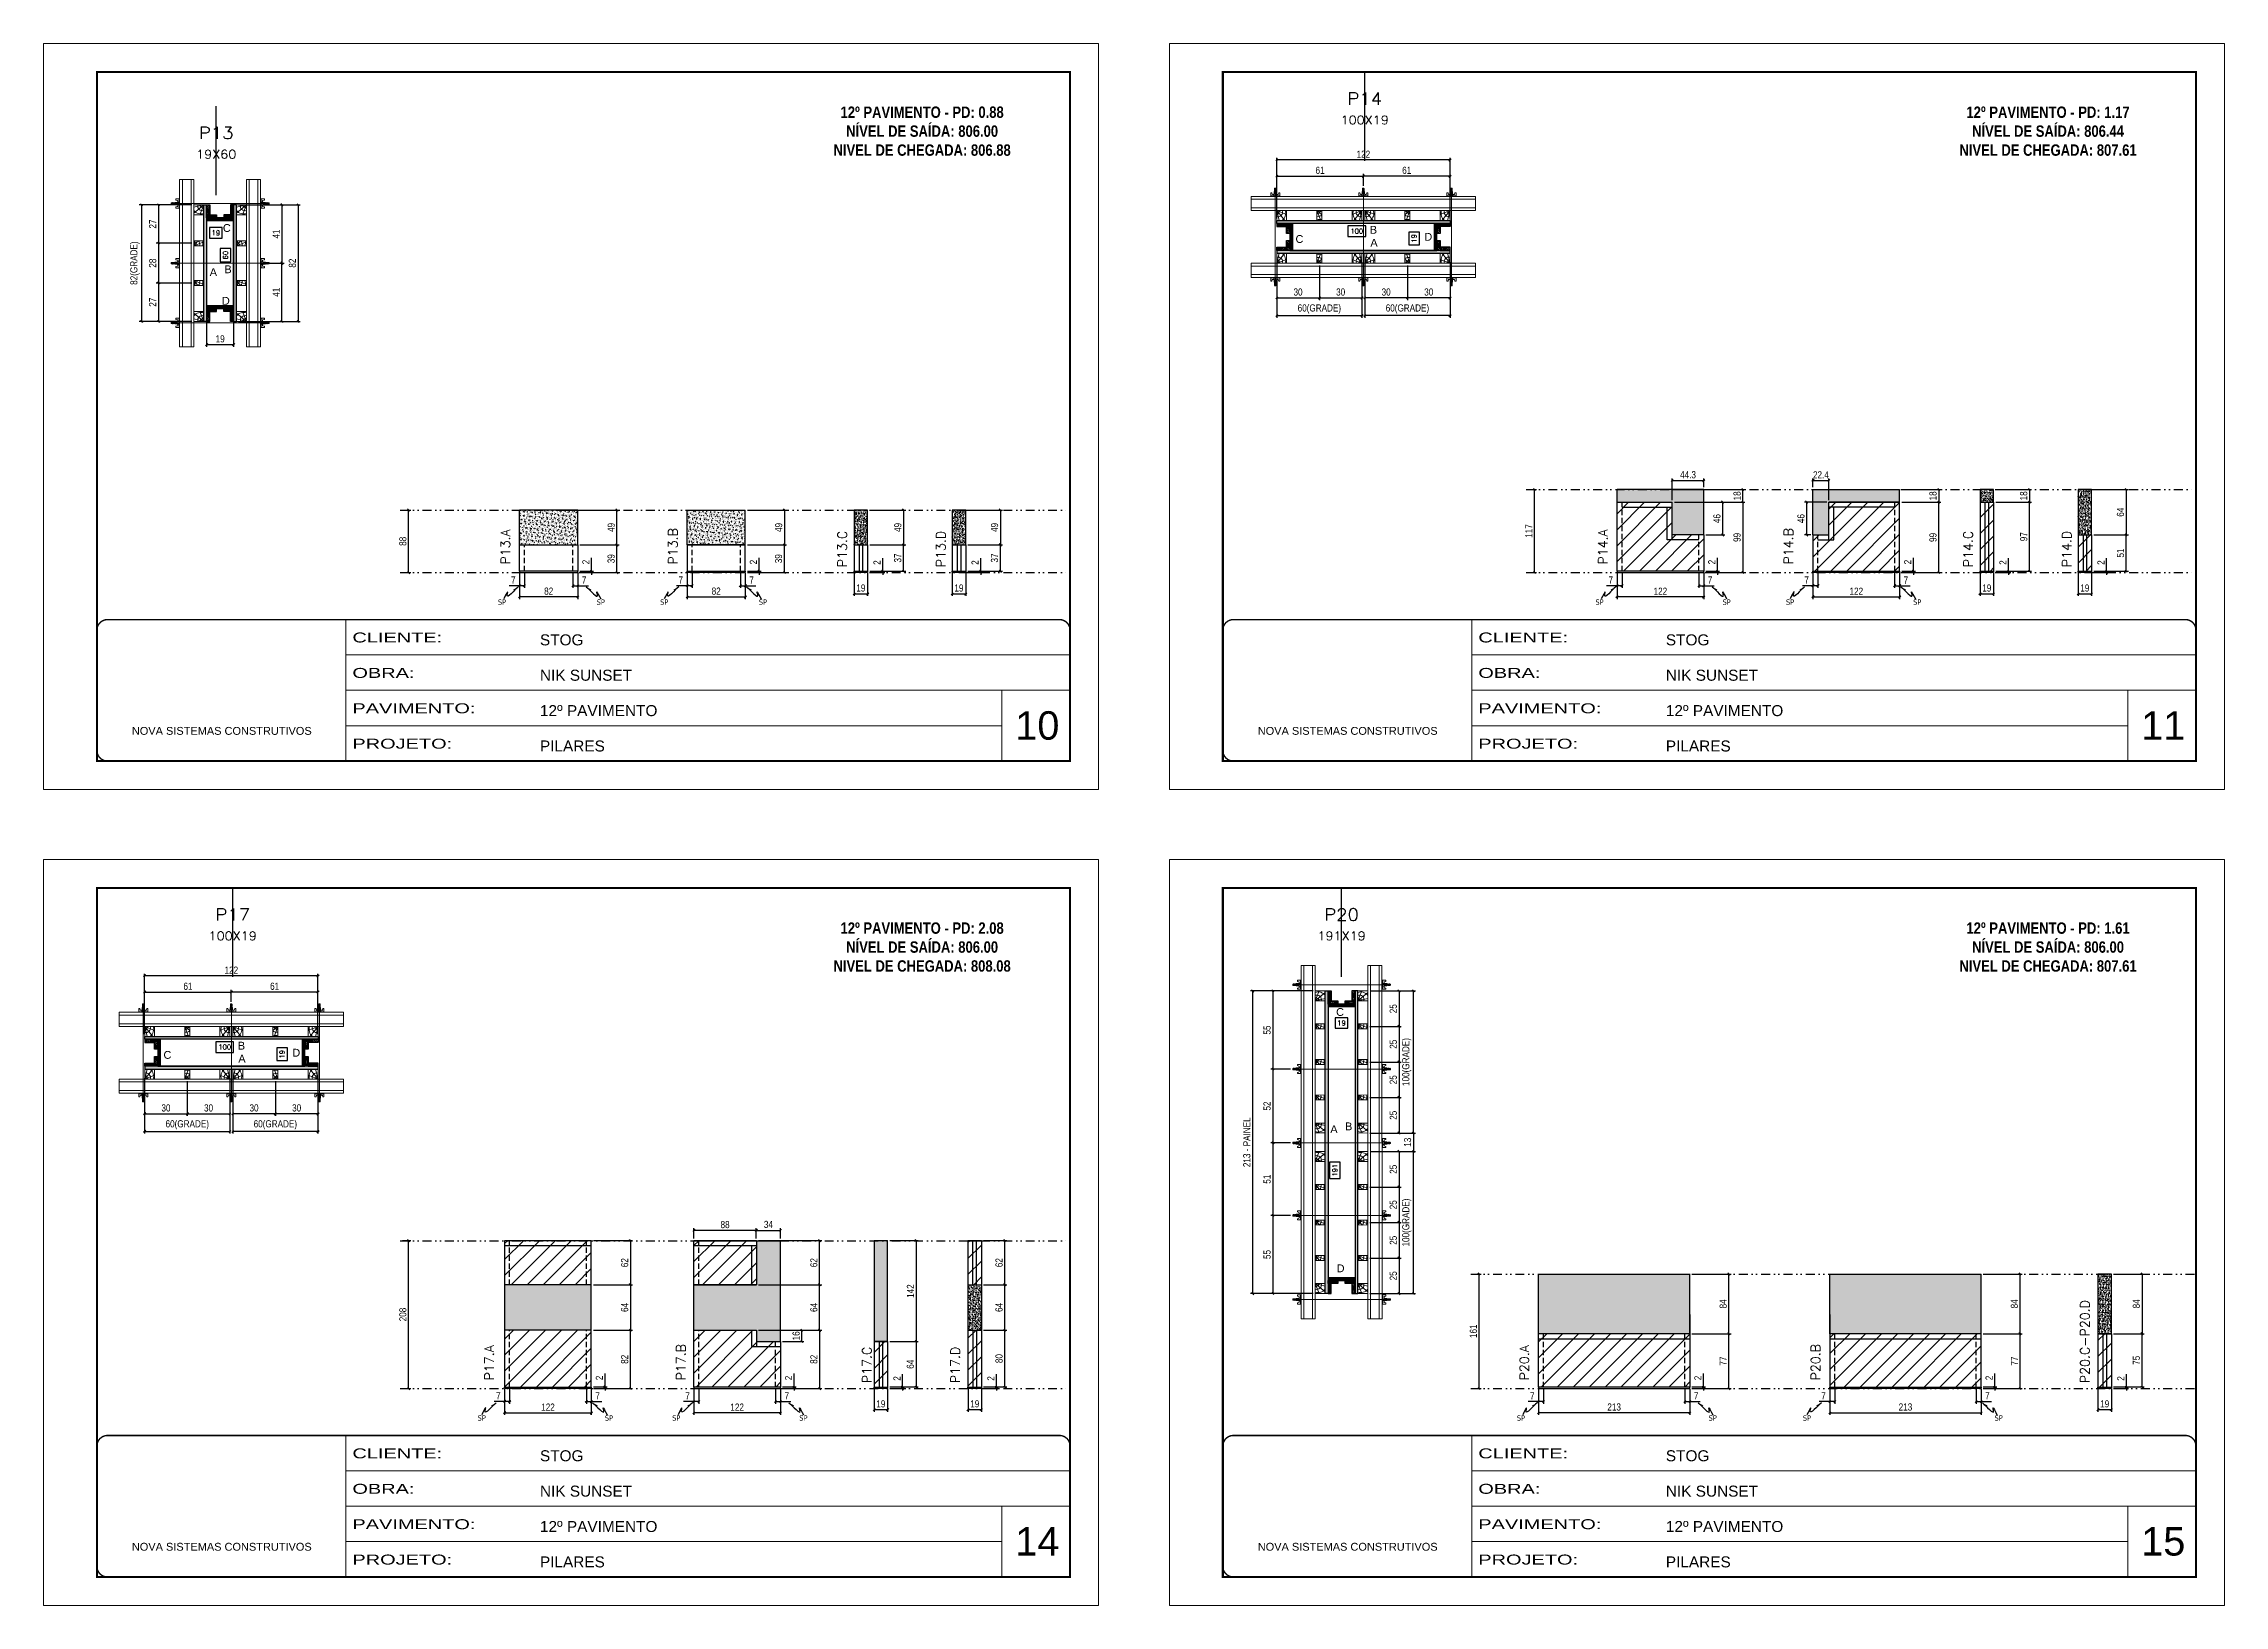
# Model space of a CAD drawing. Extents: x 808 to 7089, y -98 to 17032.
# Drawn here: x 2407 to 5477, y 12537 to 14735 of the extents above; entities that cross this region are included whole.
import ezdxf
from ezdxf.enums import TextEntityAlignment as Align

# ---------------------------------------------------------------- set-up
doc = ezdxf.new("R2010")
doc.units = 0
for name, pattern in [('CONTINUO', [0]), ('DASHED', [0.75, 0.5, -0.25]), ('DIVIDE2', [0.625, 0.25, -0.125, 0, -0.125, 0, -0.125]), ('HIDDEN', [0.375, 0.25, -0.125])]:
    doc.linetypes.add(name, pattern=pattern)
for name, color, linetype, lineweight in [('CARIMBO', 255, 'Continuous', 9), ('Folhas', 255, 'Continuous', 9), ('Hachura', 251, 'Continuous', 9), ('Madeira', 126, 'Continuous', 18), ('Perfil Metálico', 224, 'Continuous', 18), ('REAPROVEITAMENTO', 251, 'Continuous', 9), ('SARRAFO DE PRESSAO', 251, 'DASHED', 9), ('Texto Seção', 7, 'Continuous', 15)]:
    doc.layers.add(name, color=color, linetype=linetype, lineweight=lineweight)
for name, color, linetype in [('CHAPA', 1, 'Continuous'), ('COTA', 241, 'Continuous'), ('Cota Seção (2x)', 241, 'Continuous'), ('MEIO_PONT', 93, 'Continuous'), ('NOMENCLATURA', 7, 'Continuous'), ('Nível', 160, 'Continuous'), ('Painéis', 200, 'Continuous'), ('SARR_2.2x7', 40, 'Continuous'), ('SARRAFO', 251, 'Continuous'), ('Sarrafo de Pressão', 42, 'HIDDEN'), ('texto', 7, 'Continuous'), ('Texto de Titulo', 7, 'Continuous'), ('Texto Qtd Sarr', 242, 'Continuous'), ('TEXTO_GERAL', 7, 'Continuous')]:
    doc.layers.add(name, color=color, linetype=linetype)
doc.styles.add('ARIAL', font='arial.ttf')
doc.styles.add('COTA TECNICA', font='techl___.ttf', dxfattribs={"height": 10})
doc.styles.add('COTA TECNICA 2X', font='techl___.ttf', dxfattribs={"height": 10})
doc.styles.add('COTA TECNICA-50', font='techl___.ttf', dxfattribs={"height": 10})
doc.styles.add('REGUA-120', font='ROMANS.shx', dxfattribs={"height": 15})
doc.styles.add('ROMANC', font='techb___.ttf', dxfattribs={"height": 2.5})
doc.styles.add('ROMANS', font='romans.shx')
doc.styles.get("Standard").update_dxf_attribs({"font": 'arial.ttf'})
doc.styles.add('Tecnologia', font='')
doc.styles.get('Tecnologia').set_extended_font_data('Forgotten Futurist')
doc.dimstyles.new('COTA PAINEL-50', dxfattribs={"dimtxt": 10, "dimasz": 3, "dimexe": 3, "dimexo": 3, "dimgap": 3, "dimtad": 1, "dimdec": 1, "dimzin": 12, "dimdsep": 46, "dimtxsty": 'COTA TECNICA-50', "dimblk1": 'OBLIQUE', "dimblk2": 'OBLIQUE', "dimsah": 1, "dimcen": 0.9, "dimclrd": 4, "dimclre": 4, "dimclrt": 240, "dimadec": 1, "dimazin": 3, "dimtfac": 1, "dimtdec": 1, "dimtmove": 0, "dimatfit": 3, "dimfxl": 1, "dimtolj": 1, "dimtzin": 12, "dimarcsym": 0})
doc.dimstyles.new('PAINEL', dxfattribs={"dimtxt": 10, "dimasz": 3, "dimexe": 3, "dimexo": 3, "dimgap": 3, "dimtad": 1, "dimdec": 1, "dimzin": 12, "dimdsep": 46, "dimtxsty": 'COTA TECNICA', "dimblk1": 'OBLIQUE', "dimblk2": 'OBLIQUE', "dimsah": 1, "dimcen": 0.9, "dimclrd": 4, "dimclre": 4, "dimclrt": 240, "dimadec": 1, "dimazin": 3, "dimtfac": 1, "dimtdec": 1, "dimtmove": 0, "dimatfit": 3, "dimfxl": 1, "dimtolj": 1, "dimtzin": 12, "dimarcsym": 0})
doc.dimstyles.new('SECAO PILAR', dxfattribs={"dimtxt": 10, "dimasz": 3, "dimexe": 3, "dimexo": 3, "dimgap": 3, "dimtad": 1, "dimdec": 1, "dimlfac": 0.5, "dimzin": 12, "dimdsep": 46, "dimtxsty": 'COTA TECNICA 2X', "dimblk1": 'OBLIQUE', "dimblk2": 'OBLIQUE', "dimsah": 1, "dimcen": 0.9, "dimclrd": 256, "dimclre": 256, "dimclrt": 256, "dimadec": 1, "dimazin": 3, "dimtfac": 1, "dimtdec": 1, "dimtmove": 0, "dimatfit": 3, "dimfxl": 1, "dimtolj": 1, "dimtzin": 12, "dimarcsym": 0})
doc.dimstyles.new('SECÇÃO 2', dxfattribs={"dimtxt": 7, "dimasz": 6, "dimexe": 0.18, "dimexo": 2, "dimgap": -4, "dimtad": 3, "dimdec": 1, "dimlfac": 0.5, "dimzin": 12, "dimdsep": 46, "dimtxsty": 'ROMANS', "dimblk": 'ARCHTICK', "dimcen": 0.09, "dimse1": 1, "dimse2": 1, "dimsd1": 1, "dimsd2": 1, "dimclrd": 180, "dimclre": 5, "dimclrt": 1, "dimadec": 0, "dimazin": 3, "dimtfac": 1, "dimtdec": 1, "dimtofl": 0, "dimtmove": 0, "dimatfit": 3, "dimldrblk": 'ARCHTICK', "dimfxl": 1, "dimtolj": 1, "dimtzin": 0, "dimarcsym": 0})
doc.dimstyles.get("Standard").update_dxf_attribs({"dimtxt": 0.18, "dimasz": 0.18, "dimexe": 0.18, "dimexo": 0.0625, "dimgap": 0.09, "dimtad": 0, "dimtih": 1, "dimtoh": 1, "dimdec": 4, "dimzin": 0, "dimdsep": 46, "dimtxsty": 'Standard', "dimcen": 0.09, "dimadec": 0, "dimazin": 0, "dimtfac": 1, "dimtdec": 4, "dimtofl": 0, "dimtmove": 0, "dimatfit": 3, "dimfxl": 1, "dimtolj": 1, "dimtzin": 0, "dimarcsym": 0})
pattern_1 = [(45, (12051.897, 36225.0705), (-1.12253202, 1.12253202), [])]
pattern_2 = [(45, (11916.897, 36225.0705), (-1.12253202, 1.12253202), [])]
pattern_3 = [(135, (-18676.5607, 22525.7012), (-1.12253202, -1.12253202), [])]
pattern_4 = [(135, (-20255.2216, 23847.2167), (-1.12253202, -1.12253202), [])]
pattern_5 = [(135, (-20255.2216, 23632.2167), (-1.12253202, -1.12253202), [])]
pattern_6 = [(45, (12139.1384, 37254.073), (-1.12253202, 1.12253202), [])]
pattern_7 = [(45, (12139.1384, 37274.073), (-1.12253202, 1.12253202), [])]
pattern_8 = [(45, (13645.5203, 37373.6456), (-1.12253202, 1.12253202), [])]
pattern_9 = [(45, (13510.5203, 37373.6456), (-1.12253202, 1.12253202), [])]
pattern_10 = [(50, (1585, 29), (5.4655401, -0.4781726), [0.5715, -6.2865]), (355, (1585, 29), (-1.0573026, 5.7317054), [0.4572, -5.0292175]), (100.451445, (1585.4555, 28.96), (4.4082374, 5.2535326), [0.4857003, -5.3427073]), (46.1842, (1585, 30.524), (8.1323712, -1.2612698), [0.85725, -9.42975]), (96.63556, (1585.678, 30.419), (7.122124, 7.4227837), [0.7285507, -8.0140682]), (351.18415, (1585, 30.524), (7.122124, 7.4227837), [0.685799, -7.543792]), (21, (1585.762, 30.143), (4.5484317, -3.067956), [0.5715, -6.2865]), (326, (1585.762, 30.143), (1.8540609, 5.525639), [0.4572, -5.0292]), (71.451445, (1586.141, 29.8873), (6.4024926, 2.457683), [0.4857003, -5.3426981]), (37.5, (1585, 29), (0.0926581, 2.53665117), [0, -4.96824, 0, -5.1054, 0, -5.04825]), (7.5, (1585, 29), (2.0045899, 3.00541724), [0, -2.91084, 0, -4.85394, 0, -1.92405]), (327.5, (1583.3007, 29), (4.06771786, -0.17186232), [0, -1.905, 0, -5.9436, 0, -7.8867]), (317.5, (1582.5387, 29), (4.4438754, 0.7627947), [0, -2.4765, 0, -3.94716, 0, -5.6007])]
pattern_11 = [(50, (0, 29), (5.4655401, -0.4781726), [0.5715, -6.2865]), (355, (0, 29), (-1.0573026, 5.7317054), [0.4572, -5.0292175]), (100.451445, (0.4555, 28.96), (4.4082374, 5.2535326), [0.4857003, -5.3427073]), (46.1842, (0, 30.524), (8.1323712, -1.2612698), [0.85725, -9.42975]), (96.63556, (0.678, 30.419), (7.122124, 7.4227837), [0.7285507, -8.0140682]), (351.18415, (0, 30.524), (7.122124, 7.4227837), [0.685799, -7.543792]), (21, (0.762, 30.143), (4.5484317, -3.067956), [0.5715, -6.2865]), (326, (0.762, 30.143), (1.8540609, 5.525639), [0.4572, -5.0292]), (71.451445, (1.141, 29.8873), (6.4024926, 2.457683), [0.4857003, -5.3426981]), (37.5, (0, 29), (0.0926581, 2.53665117), [0, -4.96824, 0, -5.1054, 0, -5.04825]), (7.5, (0, 29), (2.0045899, 3.00541724), [0, -2.91084, 0, -4.85394, 0, -1.92405]), (327.5, (-1.6993, 29), (4.06771786, -0.17186232), [0, -1.905, 0, -5.9436, 0, -7.8867]), (317.5, (-2.4613, 29), (4.4438754, 0.7627947), [0, -2.4765, 0, -3.94716, 0, -5.6007])]

msp = doc.modelspace()

# ---------------------------------------------------------------- texts
at = {"layer": 'CARIMBO', "style": 'ARIAL'}
for s, p in [('10', (3774.53, 13755.47)), ('11', (5359.53, 13755.47)), ('14', (3774.53, 12606.9)), ('15', (5359.53, 12606.9))]:
    msp.add_text(s, height=40, dxfattribs=at).set_placement(p)
at = {"layer": 'NOMENCLATURA', "color": 2, "char_height": 16, "attachment_point": 2, "style": 'ROMANC'}
for s, insert in [('\\P12º PAVIMENTO - PD: 0.88\\PNÍVEL DE SAÍDA: 806.00\\PNIVEL DE CHEGADA: 806.88', (3643.41, 14673.47)), ('\\P12º PAVIMENTO - PD: 1.17\\PNÍVEL DE SAÍDA: 806.44\\PNIVEL DE CHEGADA: 807.61', (5228.41, 14673.47)), ('\\P12º PAVIMENTO - PD: 2.08\\PNÍVEL DE SAÍDA: 806.00\\PNIVEL DE CHEGADA: 808.08', (3643.41, 13524.89)), ('\\P12º PAVIMENTO - PD: 1.61\\PNÍVEL DE SAÍDA: 806.00\\PNIVEL DE CHEGADA: 807.61', (5228.41, 13524.89))]:
    msp.add_mtext_dynamic_manual_height_columns(s, width=328.3607, gutter_width=1, heights=[0], dxfattribs=dict(at, insert=insert))
at = {"layer": 'texto', "color": 0, "char_height": 7.5, "attachment_point": 5}
for insert in [(3051.97, 13949.06), (3190.99, 13949.06), (3280.26, 13949.06), (3419.29, 13949.06), (4596.97, 13949.06), (4775.99, 13949.06), (4865.26, 13949.06), (5044.29, 13949.06), (3023.45, 12800.49), (3202.47, 12800.49), (3297.26, 12800.49), (3476.29, 12800.49), (4486.34, 12800.49), (4756.37, 12800.49), (4888.91, 12800.49), (5158.94, 12800.49)]:
    msp.add_mtext('{\\fTahoma|b0|i0|c0|p34;\\C4;SP}', dxfattribs=dict(at, insert=insert))
at = {"layer": 'Texto Seção', "char_height": 13, "width": 285.3299, "attachment_point": 7, "rotation": 90, "style": 'REGUA-120'}
for s, insert in [('P13.A', (3063.28, 14001.99)), ('P13.B', (3299.04, 14001.99)), ('P13.C', (3537.43, 13998.15)), ('\\pxt4;P13.D', (3676.25, 13998.15)), ('P14.A', (4608.28, 14001.99)), ('P14.B', (4869.4, 14001.99)), ('P14.C', (5122.43, 13998.15)), ('\\pxt4;P14.D', (5261.25, 13998.15)), ('P20.C-P20.D', (5286.75, 12849.58)), ('P17.A', (3040.46, 12853.42)), ('P17.B', (3310.33, 12853.42)), ('P17.C', (3572.12, 12849.58)), ('P17.D', (3696.46, 12849.58)), ('P20.A', (4497.65, 12853.42)), ('P20.B', (4907.69, 12853.42))]:
    msp.add_mtext(s, dxfattribs=dict(at, insert=insert))
at = {"layer": 'TEXTO_GERAL', "style": 'ARIAL'}
for s, p in [('C', (2664.59, 14475.77)), ('C', (4174.57, 14460.27)), ('A', (4279.55, 14455)), ('B', (4278.8, 14473.23)), ('D', (4355.96, 14463.34)), ('A', (2645.64, 14413.71)), ('B', (2666.36, 14417.63)), ('D', (2663.19, 14373.26)), ('C', (4231.75, 13372.1)), ('B', (2685.18, 13324.65)), ('C', (2580.95, 13311.69)), ('A', (2685.92, 13306.42)), ('D', (2762.34, 13314.77)), ('A', (4223.16, 13207.15)), ('B', (4243.88, 13211.07)), ('D', (4232.5, 13011.21))]:
    msp.add_text(s, height=11, dxfattribs=at).set_placement(p, align=Align.MIDDLE_CENTER)

# ---------------------------------------------------------------- blocks, each defined once
blk = doc.blocks.new('9999999999')
at = {"color": 30, "linetype": 'CONTINUO'}
for p, q in [((98564.6, 34230.2), (98564.6, 34429.4)), ((98564.6, 34379.6), (99584, 34379.6)), ((98564.6, 34329.8), (99488, 34329.8)), ((99584, 34329.8), (99488, 34329.8)), ((99488, 34329.8), (99488, 34230.2)), ((98564.6, 34280), (99488, 34280))]:
    blk.add_line(p, q, dxfattribs=at)
at = {"color": 30, "linetype": 'CONTINUO', "const_width": 2}
blk.add_lwpolyline([(99584, 34230.2), (99584, 34414.4, 0.414214), (99569, 34429.4), (98229, 34429.4, 0.414214), (98214, 34414.4), (98214, 34245.2, 0.414214), (98229, 34230.2), (99584, 34230.2)], format="xyb", dxfattribs=at)
at = {"layer": 'Folhas'}
blk.add_lwpolyline([(98139, 34190.2), (99624, 34190.2), (99624, 35240.2), (98139, 35240.2)], close=True, dxfattribs=at)
at = {"layer": 'Folhas', "color": 30, "const_width": 3}
blk.add_lwpolyline([(98214, 34230.2), (99584, 34230.2), (99584, 35200.2), (98214, 35200.2)], close=True, dxfattribs=at)
at = {"color": 7, "linetype": 'Continuous', "ltscale": 5, "style": 'ARIAL'}
for s, height, p in [('STOG', 15.48, (98837.7, 34393.1)), ('NIK SUNSET', 15.48, (98837.7, 34343.3)), ('12º PAVIMENTO', 15.483, (98837.7, 34293.5)), ('NOVA SISTEMAS CONSTRUTIVOS', 11.059, (98263.2, 34267.2)), ('PILARES', 15.48, (98837.7, 34243.7))]:
    blk.add_text(s, height=height, dxfattribs=at).set_placement(p)
at = {"layer": 'Folhas', "color": 7, "style": 'Tecnologia', "width": 1.5}
for s, p in [('CLIENTE:', (98573.7, 34397.2)), ('OBRA:', (98573.7, 34347.3)), ('PAVIMENTO:', (98573.7, 34297.5)), ('PROJETO:', (98573.7, 34247.7))]:
    blk.add_text(s, height=14, dxfattribs=at).set_placement(p)
blk = doc.blocks.new('titulo1')
at = {"layer": 'Defpoints', "color": 252, "linetype": 'HIDDEN', "ltscale": 2}
blk.add_line((0, 0), (0, 125), dxfattribs=at)
at = {"layer": 'Defpoints', "style": 'ROMANS', "oblique": 15}
blk.add_attdef('FOLHA', text='', height=10, dxfattribs=at).set_placement((0, 15.6), align=Align.MIDDLE_CENTER)
at = {"layer": 'Texto Qtd Sarr', "color": 3, "style": 'ROMANS', "oblique": 15}
for tag, height, p in [('TITULO', 17, (0, 71.4)), ('SEÇÃO', 12, (0, 41.5))]:
    blk.add_attdef(tag, text='', height=height, dxfattribs=at).set_placement(p, align=Align.MIDDLE_CENTER)
blk = doc.blocks.new('*D103')
at = {"layer": 'Cota Seção (2x)', "color": 180, "lineweight": -2, "transparency": 16777216}
for p, q in [((2674.2, 13330.3), (2649.2, 13330.3)), ((2649.2, 13330.3), (2649.2, 13315.3)), ((2674.2, 13315.3), (2674.2, 13330.3)), ((2649.2, 13315.3), (2674.2, 13315.3))]:
    blk.add_line(p, q, dxfattribs=at)
at = {"layer": 'Defpoints', "color": 0, "transparency": 16777216}
for p in [(2570.9, 13333.7), (2770.9, 13333.7), (2570.9, 13311.3)]:
    blk.add_point(p, dxfattribs=at)
at = {"layer": 'Cota Seção (2x)', "color": 1, "transparency": 16777216, "insert": (2661.7, 13322.8), "char_height": 7, "attachment_point": 5, "style": 'ROMANS'}
blk.add_mtext('\\A1;100', dxfattribs=at)
blk = doc.blocks.new('_ArchTick')
at = {"color": 0, "linetype": 'ByBlock', "const_width": 0.15}
blk.add_lwpolyline([(-0.5, -0.5), (0.5, 0.5)], dxfattribs=at)
blk = doc.blocks.new('_Oblique')
at = {"color": 0, "linetype": 'ByBlock', "lineweight": -2}
blk.add_line((-0.5, -0.5), (0.5, 0.5), dxfattribs=at)
blk = doc.blocks.new('*D104')
at = {"layer": 'Cota Seção (2x)', "lineweight": -2, "transparency": 16777216}
for p, q in [((2548.9, 13340.7), (2548.9, 13426)), ((2792.9, 13423), (2548.9, 13423)), ((2792.9, 13340.7), (2792.9, 13426))]:
    blk.add_line(p, q, dxfattribs=at)
at = {"layer": 'Defpoints', "color": 0, "transparency": 16777216}
for p in [(2548.9, 13423), (2548.9, 13337.7), (2792.9, 13337.7)]:
    blk.add_point(p, dxfattribs=at)
at = {"layer": 'Cota Seção (2x)', "lineweight": -2, "transparency": 16777216, "xscale": 3, "yscale": 3, "zscale": 3, "rotation": 180}
blk.add_blockref('_Oblique', (2548.9, 13423), dxfattribs=at)
at = {"layer": 'Cota Seção (2x)', "lineweight": -2, "transparency": 16777216, "xscale": 3, "yscale": 3, "zscale": 3}
blk.add_blockref('_Oblique', (2792.9, 13423), dxfattribs=at)
at = {"layer": 'Cota Seção (2x)', "transparency": 16777216, "insert": (2670.9, 13431), "char_height": 10, "attachment_point": 5, "style": 'COTA TECNICA 2X'}
blk.add_mtext('\\A1;122', dxfattribs=at)
blk = doc.blocks.new('*D83')
at = {"layer": 'Cota Seção (2x)', "lineweight": -2, "transparency": 16777216}
for p, q in [((2670.9, 13386.5), (2670.9, 13403.2)), ((2792.9, 13400.2), (2670.9, 13400.2)), ((2792.9, 13374.7), (2792.9, 13403.2))]:
    blk.add_line(p, q, dxfattribs=at)
at = {"layer": 'Defpoints', "color": 0, "transparency": 16777216}
for p in [(2670.9, 13400.2), (2670.9, 13383.5), (2792.9, 13371.7)]:
    blk.add_point(p, dxfattribs=at)
at = {"layer": 'Cota Seção (2x)', "lineweight": -2, "transparency": 16777216, "xscale": 3, "yscale": 3, "zscale": 3, "rotation": 180}
blk.add_blockref('_Oblique', (2670.9, 13400.2), dxfattribs=at)
at = {"layer": 'Cota Seção (2x)', "lineweight": -2, "transparency": 16777216, "xscale": 3, "yscale": 3, "zscale": 3}
blk.add_blockref('_Oblique', (2792.9, 13400.2), dxfattribs=at)
at = {"layer": 'Cota Seção (2x)', "transparency": 16777216, "insert": (2731.9, 13408.3), "char_height": 10, "attachment_point": 5, "style": 'COTA TECNICA 2X'}
blk.add_mtext('\\A1;61', dxfattribs=at)
blk = doc.blocks.new('*D84')
at = {"layer": 'Cota Seção (2x)', "lineweight": -2, "transparency": 16777216}
for p, q in [((2548.9, 13374.7), (2548.9, 13403.2)), ((2548.9, 13400.2), (2670.9, 13400.2)), ((2670.9, 13386.5), (2670.9, 13403.2))]:
    blk.add_line(p, q, dxfattribs=at)
at = {"layer": 'Defpoints', "color": 0, "transparency": 16777216}
for p in [(2670.9, 13400.2), (2548.9, 13371.7), (2670.9, 13383.5)]:
    blk.add_point(p, dxfattribs=at)
at = {"layer": 'Cota Seção (2x)', "lineweight": -2, "transparency": 16777216, "xscale": 3, "yscale": 3, "zscale": 3, "rotation": 180}
blk.add_blockref('_Oblique', (2548.9, 13400.2), dxfattribs=at)
at = {"layer": 'Cota Seção (2x)', "lineweight": -2, "transparency": 16777216, "xscale": 3, "yscale": 3, "zscale": 3}
blk.add_blockref('_Oblique', (2670.9, 13400.2), dxfattribs=at)
at = {"layer": 'Cota Seção (2x)', "transparency": 16777216, "insert": (2609.9, 13408.3), "char_height": 10, "attachment_point": 5, "style": 'COTA TECNICA 2X'}
blk.add_mtext('\\A1;61', dxfattribs=at)
blk = doc.blocks.new('*D85')
at = {"layer": 'Cota Seção (2x)', "color": 180, "lineweight": -2, "transparency": 16777216}
for p, q in [((2749.8, 13321.6), (2734.8, 13321.6)), ((2734.8, 13321.6), (2734.8, 13303.6)), ((2734.8, 13303.6), (2749.8, 13303.6)), ((2749.8, 13303.6), (2749.8, 13321.6))]:
    blk.add_line(p, q, dxfattribs=at)
at = {"layer": 'Defpoints', "color": 0, "transparency": 16777216}
for p in [(2770.9, 13333.7), (2753.8, 13295.7), (2770.9, 13295.7)]:
    blk.add_point(p, dxfattribs=at)
at = {"layer": 'Cota Seção (2x)', "color": 1, "transparency": 16777216, "insert": (2742.3, 13312.6), "char_height": 7, "attachment_point": 5, "rotation": 90, "style": 'ROMANS'}
blk.add_mtext('\\A1;19', dxfattribs=at)
blk = doc.blocks.new('C')
at = {"layer": 'Hachura', "color": 0}
for p, q in [((0, 3.2), (0, -3.2)), ((0.4, 3.2), (0, 3.2)), ((0.5, 3.2), (0, 3.2)), ((0.5, 3), (0, 3)), ((0.5, 2.9), (0, 2.9)), ((0, 2.7), (0, -1.2)), ((0.5, 2.6), (0, 2.6)), ((0.5, 2.2), (0, 2.2)), ((0.5, 1.5), (0, 1.5)), ((0.4, 0.5), (0.2, 0.5)), ((0.4, -3.2), (0.4, 3.2)), ((0.4, 3.2), (2.6, 3.2)), ((1.7, 1), (0.4, 1)), ((1.5, 0.1), (0.4, 0.1)), ((1.4, 1.9), (1.4, 1)), ((2.6, 2.4), (1.5, 2.1)), ((1.7, -1), (1.7, 1)), ((1.7, 1), (1.7, 0.8)), ((1.7, 1), (1.7, 0.8)), ((1.7, 0.8), (3.4, 0.8)), ((3.4, 0.4), (1.7, 0.4)), ((2.6, 3.2), (2.6, 2.4)), ((3.3, 0.8), (3.3, -0.8)), ((3.4, 0.8), (3.4, -0.8)), ((3.7, 0.4), (3.4, 0.4)), ((3.8, -0.5), (3.4, 0.4)), ((3.4, 0.1), (3.7, -0.6)), ((3.7, 0.5), (4.3, -0.6)), ((3.7, 0.4), (4.2, -0.5)), ((4.4, -0.6), (3.8, 0.5)), ((4.2, 0.4), (3.9, 0.4)), ((4.4, -0.5), (3.9, 0.4)), ((4.2, 0.4), (4.3, 0.4)), ((4.3, 0.5), (4.8, -0.6)), ((4.3, 0.4), (4.7, -0.5)), ((5, -0.6), (4.4, 0.5)), ((4.5, 0.4), (4.8, 0.4)), ((5, -0.5), (4.5, 0.4)), ((4.8, 0.4), (5.3, -0.5)), ((4.9, 0.5), (5.4, -0.6)), ((5.5, -0.6), (5, 0.5)), ((5.6, -0.5), (5.1, 0.4)), ((5.4, 0.4), (5.1, 0.4)), ((5.6, -0.5), (5.1, 0.4)), ((5.4, 0.4), (5.7, -0.2)), ((5.5, 0.5), (5.7, -0.1)), ((5.7, 0.2), (5.6, 0.5)), ((5.7, 0.3), (5.7, 0.4)), ((5.7, 0.4), (5.7, 0.4)), ((5.7, 0.4), (5.9, 0.3)), ((5.7, 0.4), (5.7, -0.5)), ((5.9, -0.4), (5.9, 0.3)), ((0.4, 0), (0, 0)), ((0.5, -1.5), (0, -1.5)), ((0.5, -2.2), (0, -2.2)), ((0.5, -2.6), (0, -2.6)), ((0.5, -2.9), (0, -2.9)), ((0.5, -3), (0, -3)), ((0, -3.2), (2.6, -3.2)), ((0.5, -3.2), (0, -3.2)), ((0.1, -0.5), (0.3, -0.5)), ((0.3, -0.5), (0.4, -0.5)), ((0.4, 0), (0.4, -1)), ((0.4, -0.2), (1.5, -0.2)), ((0.4, -0.6), (0.4, -0.3)), ((0.4, -3.2), (0.4, -0.6)), ((0.4, -1), (1.7, -1)), ((1.4, -1.9), (1.4, -1)), ((2.6, -2.4), (1.5, -2.1)), ((3.4, -0.3), (1.7, -0.3)), ((3.4, -0.8), (1.7, -0.8)), ((2.6, -3.2), (2.6, -2.4)), ((3.4, -0.1), (3.6, -0.5)), ((3.4, -0.5), (3.6, -0.5)), ((3.8, -0.5), (4.2, -0.5)), ((4.4, -0.5), (4.7, -0.5)), ((4.6, -0.5), (4.7, -0.5)), ((5, -0.5), (5.3, -0.5)), ((5.6, -0.5), (5.7, -0.5)), ((5.7, -0.5), (5.9, -0.4)), ((5.7, -0.5), (5.7, -0.5))]:
    blk.add_line(p, q, dxfattribs=at)
for centre, radius, start, end in [((1.5, 1.9), 0.161, 104.7436, 180), ((1.4, 0), 0.129, 272.695, 87.305), ((3.8, 0.4), 0.143, 25.5688, 154.4312), ((4.4, 0.4), 0.143, 25.5688, 154.4312), ((5, 0.4), 0.143, 25.5688, 154.4312), ((5.5, 0.4), 0.143, 25.5688, 154.4312), ((0.2, -0.4), 0.174, 221.744, 317.8592), ((1.5, -1.9), 0.161, 180, 255.2564), ((3.7, -0.4), 0.174, 222.1408, 318.256), ((4.3, -0.4), 0.174, 222.1408, 318.256), ((4.9, -0.4), 0.174, 222.1408, 318.256), ((5.4, -0.4), 0.174, 222.1408, 318.256), ((5.6, -0.4), 0.174, 317.8592, 318.256)]:
    blk.add_arc(centre, radius, start, end, dxfattribs=at)
blk = doc.blocks.new('PONTALETE')
at = {"layer": 'Madeira'}
for q in [(2.7, 7), (7, 5.8), (7, 1.7)]:
    blk.add_line((0, 0), q, dxfattribs=at)
blk.add_lwpolyline([(0, 0), (7, 0), (7, 7), (0, 7)], close=True, dxfattribs=at)
for centre, radius, start, end in [((2, 0.1), 6.23, 37.2818, 109.0913), ((1.1, 0.9), 3.19, 343.603, 109.9847), ((-0.2, -0.8), 3.09, 14.6322, 86.0383)]:
    blk.add_arc(centre, radius, start, end, dxfattribs=at)
blk = doc.blocks.new('*D86')
at = {"layer": 'Cota Seção (2x)', "lineweight": -2, "transparency": 16777216}
for p, q in [((2672.9, 13279), (2672.9, 13200.9)), ((2792.9, 13279), (2792.9, 13200.9)), ((2792.9, 13203.9), (2672.9, 13203.9))]:
    blk.add_line(p, q, dxfattribs=at)
at = {"layer": 'Defpoints', "color": 0, "transparency": 16777216}
for p in [(2672.9, 13282), (2792.9, 13282), (2672.9, 13203.9)]:
    blk.add_point(p, dxfattribs=at)
at = {"layer": 'Cota Seção (2x)', "lineweight": -2, "transparency": 16777216, "xscale": 3, "yscale": 3, "zscale": 3, "rotation": 180}
blk.add_blockref('_Oblique', (2672.9, 13203.9), dxfattribs=at)
at = {"layer": 'Cota Seção (2x)', "lineweight": -2, "transparency": 16777216, "xscale": 3, "yscale": 3, "zscale": 3}
blk.add_blockref('_Oblique', (2792.9, 13203.9), dxfattribs=at)
at = {"layer": 'Cota Seção (2x)', "transparency": 16777216, "insert": (2732.9, 13213.2), "char_height": 10, "attachment_point": 5, "style": 'COTA TECNICA 2X'}
blk.add_mtext('\\A1;60(GRADE)', dxfattribs=at)
blk = doc.blocks.new('MEIO PONTALETE')
at = {"layer": 'Madeira'}
for q in [(2.7, 7), (3.5, 2.9), (3.5, 0.9)]:
    blk.add_line((0, 0), q, dxfattribs=at)
blk.add_lwpolyline([(0, 0), (3.5, 0), (3.5, 7), (0, 7)], close=True, dxfattribs=at)
for centre, radius, start, end in [((2, 0.1), 6.23, 76.4499, 109.0913), ((1.1, 0.9), 3.19, 40.9063, 109.9847), ((-0.2, -0.8), 3.09, 14.6322, 86.0383)]:
    blk.add_arc(centre, radius, start, end, dxfattribs=at)
blk = doc.blocks.new('*D105')
at = {"layer": 'Cota Seção (2x)', "lineweight": -2, "transparency": 16777216}
for p, q in [((2732.9, 13274.7), (2732.9, 13225.8)), ((2792.9, 13274.7), (2792.9, 13225.8)), ((2792.9, 13228.8), (2732.9, 13228.8))]:
    blk.add_line(p, q, dxfattribs=at)
at = {"layer": 'Defpoints', "color": 0, "transparency": 16777216}
for p in [(2732.9, 13277.7), (2792.9, 13277.7), (2732.9, 13228.8)]:
    blk.add_point(p, dxfattribs=at)
at = {"layer": 'Cota Seção (2x)', "lineweight": -2, "transparency": 16777216, "xscale": 3, "yscale": 3, "zscale": 3, "rotation": 180}
blk.add_blockref('_Oblique', (2732.9, 13228.8), dxfattribs=at)
at = {"layer": 'Cota Seção (2x)', "lineweight": -2, "transparency": 16777216, "xscale": 3, "yscale": 3, "zscale": 3}
blk.add_blockref('_Oblique', (2792.9, 13228.8), dxfattribs=at)
at = {"layer": 'Cota Seção (2x)', "transparency": 16777216, "insert": (2762.9, 13237), "char_height": 10, "attachment_point": 5, "style": 'COTA TECNICA 2X'}
blk.add_mtext('\\A1;30', dxfattribs=at)
blk = doc.blocks.new('*D106')
at = {"layer": 'Cota Seção (2x)', "lineweight": -2, "transparency": 16777216}
for p, q in [((2672.9, 13274.7), (2672.9, 13225.8)), ((2732.9, 13274.7), (2732.9, 13225.8)), ((2732.9, 13228.8), (2672.9, 13228.8))]:
    blk.add_line(p, q, dxfattribs=at)
at = {"layer": 'Defpoints', "color": 0, "transparency": 16777216}
for p in [(2672.9, 13277.7), (2732.9, 13277.7), (2672.9, 13228.8)]:
    blk.add_point(p, dxfattribs=at)
at = {"layer": 'Cota Seção (2x)', "lineweight": -2, "transparency": 16777216, "xscale": 3, "yscale": 3, "zscale": 3, "rotation": 180}
blk.add_blockref('_Oblique', (2672.9, 13228.8), dxfattribs=at)
at = {"layer": 'Cota Seção (2x)', "lineweight": -2, "transparency": 16777216, "xscale": 3, "yscale": 3, "zscale": 3}
blk.add_blockref('_Oblique', (2732.9, 13228.8), dxfattribs=at)
at = {"layer": 'Cota Seção (2x)', "transparency": 16777216, "insert": (2702.9, 13237), "char_height": 10, "attachment_point": 5, "style": 'COTA TECNICA 2X'}
blk.add_mtext('\\A1;30', dxfattribs=at)
blk = doc.blocks.new('*D87')
at = {"layer": 'Cota Seção (2x)', "lineweight": -2, "transparency": 16777216}
for p, q in [((2548.9, 13279), (2548.9, 13200.9)), ((2668.9, 13279), (2668.9, 13200.9)), ((2548.9, 13203.9), (2668.9, 13203.9))]:
    blk.add_line(p, q, dxfattribs=at)
at = {"layer": 'Defpoints', "color": 0, "transparency": 16777216}
for p in [(2548.9, 13282), (2668.9, 13282), (2668.9, 13203.9)]:
    blk.add_point(p, dxfattribs=at)
at = {"layer": 'Cota Seção (2x)', "lineweight": -2, "transparency": 16777216, "xscale": 3, "yscale": 3, "zscale": 3, "rotation": 180}
blk.add_blockref('_Oblique', (2548.9, 13203.9), dxfattribs=at)
at = {"layer": 'Cota Seção (2x)', "lineweight": -2, "transparency": 16777216, "xscale": 3, "yscale": 3, "zscale": 3}
blk.add_blockref('_Oblique', (2668.9, 13203.9), dxfattribs=at)
at = {"layer": 'Cota Seção (2x)', "transparency": 16777216, "insert": (2608.9, 13213.2), "char_height": 10, "attachment_point": 5, "style": 'COTA TECNICA 2X'}
blk.add_mtext('\\A1;60(GRADE)', dxfattribs=at)
blk = doc.blocks.new('*D107')
at = {"layer": 'Cota Seção (2x)', "lineweight": -2, "transparency": 16777216}
for p, q in [((2548.9, 13274.7), (2548.9, 13225.8)), ((2608.9, 13274.7), (2608.9, 13225.8)), ((2548.9, 13228.8), (2608.9, 13228.8))]:
    blk.add_line(p, q, dxfattribs=at)
at = {"layer": 'Defpoints', "color": 0, "transparency": 16777216}
for p in [(2548.9, 13277.7), (2608.9, 13277.7), (2608.9, 13228.8)]:
    blk.add_point(p, dxfattribs=at)
at = {"layer": 'Cota Seção (2x)', "lineweight": -2, "transparency": 16777216, "xscale": 3, "yscale": 3, "zscale": 3, "rotation": 180}
blk.add_blockref('_Oblique', (2548.9, 13228.8), dxfattribs=at)
at = {"layer": 'Cota Seção (2x)', "lineweight": -2, "transparency": 16777216, "xscale": 3, "yscale": 3, "zscale": 3}
blk.add_blockref('_Oblique', (2608.9, 13228.8), dxfattribs=at)
at = {"layer": 'Cota Seção (2x)', "transparency": 16777216, "insert": (2578.9, 13237), "char_height": 10, "attachment_point": 5, "style": 'COTA TECNICA 2X'}
blk.add_mtext('\\A1;30', dxfattribs=at)
blk = doc.blocks.new('*D108')
at = {"layer": 'Cota Seção (2x)', "lineweight": -2, "transparency": 16777216}
for p, q in [((2608.9, 13274.7), (2608.9, 13225.8)), ((2668.9, 13274.7), (2668.9, 13225.8)), ((2608.9, 13228.8), (2668.9, 13228.8))]:
    blk.add_line(p, q, dxfattribs=at)
at = {"layer": 'Defpoints', "color": 0, "transparency": 16777216}
for p in [(2608.9, 13277.7), (2668.9, 13277.7), (2668.9, 13228.8)]:
    blk.add_point(p, dxfattribs=at)
at = {"layer": 'Cota Seção (2x)', "lineweight": -2, "transparency": 16777216, "xscale": 3, "yscale": 3, "zscale": 3, "rotation": 180}
blk.add_blockref('_Oblique', (2608.9, 13228.8), dxfattribs=at)
at = {"layer": 'Cota Seção (2x)', "lineweight": -2, "transparency": 16777216, "xscale": 3, "yscale": 3, "zscale": 3}
blk.add_blockref('_Oblique', (2668.9, 13228.8), dxfattribs=at)
at = {"layer": 'Cota Seção (2x)', "transparency": 16777216, "insert": (2638.9, 13237), "char_height": 10, "attachment_point": 5, "style": 'COTA TECNICA 2X'}
blk.add_mtext('\\A1;30', dxfattribs=at)
blk = doc.blocks.new('*D109')
at = {"layer": 'COTA', "color": 4, "lineweight": -2, "transparency": 16777216}
for p, q in [((2911.7, 13050.2), (2923.5, 13050.2)), ((2920.5, 12842.2), (2920.5, 13050.2)), ((2911.7, 12842.2), (2923.5, 12842.2))]:
    blk.add_line(p, q, dxfattribs=at)
at = {"layer": 'Defpoints', "color": 0, "transparency": 16777216}
for p in [(2908.7, 13050.2), (2920.5, 13050.2), (2908.7, 12842.2)]:
    blk.add_point(p, dxfattribs=at)
at = {"layer": 'COTA', "color": 4, "lineweight": -2, "transparency": 16777216, "xscale": 3, "yscale": 3, "zscale": 3}
for p, rotation in [((2920.5, 13050.2), 90), ((2920.5, 12842.2), 270)]:
    blk.add_blockref('_Oblique', p, dxfattribs=dict(at, rotation=rotation))
at = {"layer": 'COTA', "color": 240, "transparency": 16777216, "insert": (2912.4, 12946.2), "char_height": 10, "attachment_point": 5, "rotation": 90, "style": 'COTA TECNICA-50'}
blk.add_mtext('\\A1;208', dxfattribs=at)
blk = doc.blocks.new('*D88')
at = {"layer": 'COTA', "color": 4, "lineweight": -2, "transparency": 16777216}
for p, q in [((3322, 12841.2), (3322, 12804.8)), ((3444, 12841.2), (3444, 12804.8)), ((3444, 12807.8), (3322, 12807.8))]:
    blk.add_line(p, q, dxfattribs=at)
at = {"layer": 'Defpoints', "color": 0, "transparency": 16777216}
for p in [(3322, 12844.2), (3444, 12844.2), (3322, 12807.8)]:
    blk.add_point(p, dxfattribs=at)
at = {"layer": 'COTA', "color": 4, "lineweight": -2, "transparency": 16777216, "xscale": 3, "yscale": 3, "zscale": 3, "rotation": 180}
blk.add_blockref('_Oblique', (3322, 12807.8), dxfattribs=at)
at = {"layer": 'COTA', "color": 4, "lineweight": -2, "transparency": 16777216, "xscale": 3, "yscale": 3, "zscale": 3}
blk.add_blockref('_Oblique', (3444, 12807.8), dxfattribs=at)
at = {"layer": 'COTA', "color": 240, "transparency": 16777216, "insert": (3383, 12815.9), "char_height": 10, "attachment_point": 5, "style": 'COTA TECNICA'}
blk.add_mtext('\\A1;122', dxfattribs=at)
blk = doc.blocks.new('*D89')
at = {"layer": 'COTA', "color": 4, "lineweight": -2, "transparency": 16777216}
for p, q in [((3437, 12841.2), (3437, 12820.7)), ((3444, 12839.2), (3444, 12820.7)), ((3437, 12823.7), (3444, 12823.7)), ((3444, 12823.7), (3458.8, 12823.7))]:
    blk.add_line(p, q, dxfattribs=at)
at = {"layer": 'Defpoints', "color": 0, "transparency": 16777216}
for p in [(3437, 12844.2), (3444, 12842.2), (3444, 12823.7)]:
    blk.add_point(p, dxfattribs=at)
at = {"layer": 'COTA', "color": 4, "lineweight": -2, "transparency": 16777216, "xscale": 3, "yscale": 3, "zscale": 3, "rotation": 180}
blk.add_blockref('_Oblique', (3437, 12823.7), dxfattribs=at)
at = {"layer": 'COTA', "color": 4, "lineweight": -2, "transparency": 16777216, "xscale": 3, "yscale": 3, "zscale": 3}
blk.add_blockref('_Oblique', (3444, 12823.7), dxfattribs=at)
at = {"layer": 'COTA', "color": 240, "transparency": 16777216, "insert": (3452.9, 12831.7), "char_height": 10, "attachment_point": 5, "style": 'COTA TECNICA-50'}
blk.add_mtext('\\A1;7', dxfattribs=at)
blk = doc.blocks.new('*D90')
at = {"layer": 'COTA', "color": 4, "lineweight": -2, "transparency": 16777216}
for p, q in [((3322, 12839.2), (3322, 12820.7)), ((3329, 12841.2), (3329, 12820.7)), ((3322, 12823.7), (3307.3, 12823.7)), ((3329, 12823.7), (3322, 12823.7))]:
    blk.add_line(p, q, dxfattribs=at)
at = {"layer": 'Defpoints', "color": 0, "transparency": 16777216}
for p in [(3322, 12842.2), (3329, 12844.2), (3322, 12823.7)]:
    blk.add_point(p, dxfattribs=at)
at = {"layer": 'COTA', "color": 4, "lineweight": -2, "transparency": 16777216, "xscale": 3, "yscale": 3, "zscale": 3, "rotation": 180}
blk.add_blockref('_Oblique', (3322, 12823.7), dxfattribs=at)
at = {"layer": 'COTA', "color": 4, "lineweight": -2, "transparency": 16777216, "xscale": 3, "yscale": 3, "zscale": 3}
blk.add_blockref('_Oblique', (3329, 12823.7), dxfattribs=at)
at = {"layer": 'COTA', "color": 240, "transparency": 16777216, "insert": (3313.2, 12831.7), "char_height": 10, "attachment_point": 5, "style": 'COTA TECNICA-50'}
blk.add_mtext('\\A1;7', dxfattribs=at)
blk = doc.blocks.new('*D91')
at = {"layer": 'COTA', "color": 4, "lineweight": -2, "transparency": 16777216}
for p, q in [((3447, 12844.2), (3466.3, 12844.2)), ((3447, 12842.2), (3466.3, 12842.2)), ((3463.3, 12844.2), (3463.3, 12863)), ((3463.3, 12842.2), (3463.3, 12844.2)), ((3463.3, 12842.2), (3463.3, 12839.2))]:
    blk.add_line(p, q, dxfattribs=at)
at = {"layer": 'Defpoints', "color": 0, "transparency": 16777216}
for p in [(3444, 12844.2), (3444, 12842.2), (3463.3, 12842.2)]:
    blk.add_point(p, dxfattribs=at)
at = {"layer": 'COTA', "color": 4, "lineweight": -2, "transparency": 16777216, "xscale": 3, "yscale": 3, "zscale": 3}
for p, rotation in [((3463.3, 12844.2), 270), ((3463.3, 12842.2), 90)]:
    blk.add_blockref('_Oblique', p, dxfattribs=dict(at, rotation=rotation))
at = {"layer": 'COTA', "color": 240, "transparency": 16777216, "insert": (3455.3, 12856.9), "char_height": 10, "attachment_point": 5, "rotation": 90, "style": 'COTA TECNICA-50'}
blk.add_mtext('\\A1;2', dxfattribs=at)
blk = doc.blocks.new('*D92')
at = {"layer": 'COTA', "color": 4, "lineweight": -2, "transparency": 16777216}
for p, q in [((3413, 13050.2), (3502.1, 13050.2)), ((3499.1, 12988.2), (3499.1, 13050.2)), ((3413, 12988.2), (3502.1, 12988.2))]:
    blk.add_line(p, q, dxfattribs=at)
at = {"layer": 'Defpoints', "color": 0, "transparency": 16777216}
for p in [(3410, 13050.2), (3499.1, 13050.2), (3410, 12988.2)]:
    blk.add_point(p, dxfattribs=at)
at = {"layer": 'COTA', "color": 4, "lineweight": -2, "transparency": 16777216, "xscale": 3, "yscale": 3, "zscale": 3}
for p, rotation in [((3499.1, 13050.2), 90), ((3499.1, 12988.2), 270)]:
    blk.add_blockref('_Oblique', p, dxfattribs=dict(at, rotation=rotation))
at = {"layer": 'COTA', "color": 240, "transparency": 16777216, "insert": (3491, 13019.2), "char_height": 10, "attachment_point": 5, "rotation": 90, "style": 'COTA TECNICA-50'}
blk.add_mtext('\\A1;62', dxfattribs=at)
blk = doc.blocks.new('*D93')
at = {"layer": 'COTA', "color": 4, "lineweight": -2, "transparency": 16777216}
for p, q in [((3055.7, 12841.2), (3055.7, 12804.8)), ((3177.7, 12841.2), (3177.7, 12804.8)), ((3055.7, 12807.8), (3177.7, 12807.8))]:
    blk.add_line(p, q, dxfattribs=at)
at = {"layer": 'Defpoints', "color": 0, "transparency": 16777216}
for p in [(3055.7, 12844.2), (3177.7, 12844.2), (3177.7, 12807.8)]:
    blk.add_point(p, dxfattribs=at)
at = {"layer": 'COTA', "color": 4, "lineweight": -2, "transparency": 16777216, "xscale": 3, "yscale": 3, "zscale": 3, "rotation": 180}
blk.add_blockref('_Oblique', (3055.7, 12807.8), dxfattribs=at)
at = {"layer": 'COTA', "color": 4, "lineweight": -2, "transparency": 16777216, "xscale": 3, "yscale": 3, "zscale": 3}
blk.add_blockref('_Oblique', (3177.7, 12807.8), dxfattribs=at)
at = {"layer": 'COTA', "color": 240, "transparency": 16777216, "insert": (3116.7, 12815.9), "char_height": 10, "attachment_point": 5, "style": 'COTA TECNICA'}
blk.add_mtext('\\A1;122', dxfattribs=at)
blk = doc.blocks.new('*D94')
at = {"layer": 'COTA', "color": 4, "lineweight": -2, "transparency": 16777216}
for p, q in [((3055.7, 12839.2), (3055.7, 12820.7)), ((3062.7, 12841.2), (3062.7, 12820.7)), ((3055.7, 12823.7), (3041, 12823.7)), ((3062.7, 12823.7), (3055.7, 12823.7))]:
    blk.add_line(p, q, dxfattribs=at)
at = {"layer": 'Defpoints', "color": 0, "transparency": 16777216}
for p in [(3055.7, 12842.2), (3062.7, 12844.2), (3055.7, 12823.7)]:
    blk.add_point(p, dxfattribs=at)
at = {"layer": 'COTA', "color": 4, "lineweight": -2, "transparency": 16777216, "xscale": 3, "yscale": 3, "zscale": 3, "rotation": 180}
blk.add_blockref('_Oblique', (3055.7, 12823.7), dxfattribs=at)
at = {"layer": 'COTA', "color": 4, "lineweight": -2, "transparency": 16777216, "xscale": 3, "yscale": 3, "zscale": 3}
blk.add_blockref('_Oblique', (3062.7, 12823.7), dxfattribs=at)
at = {"layer": 'COTA', "color": 240, "transparency": 16777216, "insert": (3046.8, 12831.7), "char_height": 10, "attachment_point": 5, "style": 'COTA TECNICA-50'}
blk.add_mtext('\\A1;7', dxfattribs=at)
blk = doc.blocks.new('*D95')
at = {"layer": 'COTA', "color": 4, "lineweight": -2, "transparency": 16777216}
for p, q in [((3170.7, 12841.2), (3170.7, 12820.7)), ((3177.7, 12839.2), (3177.7, 12820.7)), ((3170.7, 12823.7), (3177.7, 12823.7)), ((3177.7, 12823.7), (3192.4, 12823.7))]:
    blk.add_line(p, q, dxfattribs=at)
at = {"layer": 'Defpoints', "color": 0, "transparency": 16777216}
for p in [(3170.7, 12844.2), (3177.7, 12842.2), (3177.7, 12823.7)]:
    blk.add_point(p, dxfattribs=at)
at = {"layer": 'COTA', "color": 4, "lineweight": -2, "transparency": 16777216, "xscale": 3, "yscale": 3, "zscale": 3, "rotation": 180}
blk.add_blockref('_Oblique', (3170.7, 12823.7), dxfattribs=at)
at = {"layer": 'COTA', "color": 4, "lineweight": -2, "transparency": 16777216, "xscale": 3, "yscale": 3, "zscale": 3}
blk.add_blockref('_Oblique', (3177.7, 12823.7), dxfattribs=at)
at = {"layer": 'COTA', "color": 240, "transparency": 16777216, "insert": (3186.6, 12831.7), "char_height": 10, "attachment_point": 5, "style": 'COTA TECNICA-50'}
blk.add_mtext('\\A1;7', dxfattribs=at)
blk = doc.blocks.new('*D96')
at = {"layer": 'COTA', "color": 4, "linetype": 'ByBlock', "lineweight": -2, "transparency": 16777216}
for p, q in [((3180.7, 12924.2), (3235.8, 12924.2)), ((3232.8, 12842.2), (3232.8, 12924.2)), ((3180.7, 12842.2), (3235.8, 12842.2))]:
    blk.add_line(p, q, dxfattribs=at)
at = {"layer": 'Defpoints', "color": 0, "linetype": 'ByBlock', "transparency": 16777216}
for p in [(3177.7, 12924.2), (3232.8, 12924.2), (3177.7, 12842.2)]:
    blk.add_point(p, dxfattribs=at)
at = {"layer": 'COTA', "color": 4, "linetype": 'ByBlock', "lineweight": -2, "transparency": 16777216, "xscale": 3, "yscale": 3, "zscale": 3}
for p, rotation in [((3232.8, 12924.2), 90), ((3232.8, 12842.2), 270)]:
    blk.add_blockref('_Oblique', p, dxfattribs=dict(at, rotation=rotation))
at = {"layer": 'COTA', "color": 240, "linetype": 'ByBlock', "transparency": 16777216, "insert": (3224.7, 12883.2), "char_height": 10, "attachment_point": 5, "rotation": 90, "style": 'COTA TECNICA'}
blk.add_mtext('\\A1;82', dxfattribs=at)
blk = doc.blocks.new('*D97')
at = {"layer": 'COTA', "color": 4, "lineweight": -2, "transparency": 16777216}
for p, q in [((3180.7, 12844.2), (3200, 12844.2)), ((3180.7, 12842.2), (3200, 12842.2)), ((3197, 12844.2), (3197, 12863)), ((3197, 12842.2), (3197, 12844.2)), ((3197, 12842.2), (3197, 12839.2))]:
    blk.add_line(p, q, dxfattribs=at)
at = {"layer": 'Defpoints', "color": 0, "transparency": 16777216}
for p in [(3177.7, 12844.2), (3177.7, 12842.2), (3197, 12842.2)]:
    blk.add_point(p, dxfattribs=at)
at = {"layer": 'COTA', "color": 4, "lineweight": -2, "transparency": 16777216, "xscale": 3, "yscale": 3, "zscale": 3}
for p, rotation in [((3197, 12844.2), 270), ((3197, 12842.2), 90)]:
    blk.add_blockref('_Oblique', p, dxfattribs=dict(at, rotation=rotation))
at = {"layer": 'COTA', "color": 240, "transparency": 16777216, "insert": (3189, 12856.9), "char_height": 10, "attachment_point": 5, "rotation": 90, "style": 'COTA TECNICA-50'}
blk.add_mtext('\\A1;2', dxfattribs=at)
blk = doc.blocks.new('*D98')
at = {"layer": 'COTA', "color": 4, "linetype": 'ByBlock', "lineweight": -2, "transparency": 16777216}
for p, q in [((3180.7, 12924.2), (3235.8, 12924.2)), ((3232.8, 12842.2), (3232.8, 12924.2)), ((3180.7, 12842.2), (3235.8, 12842.2))]:
    blk.add_line(p, q, dxfattribs=at)
at = {"layer": 'Defpoints', "color": 0, "linetype": 'ByBlock', "transparency": 16777216}
for p in [(3177.7, 12924.2), (3232.8, 12924.2), (3177.7, 12842.2)]:
    blk.add_point(p, dxfattribs=at)
at = {"layer": 'COTA', "color": 4, "linetype": 'ByBlock', "lineweight": -2, "transparency": 16777216, "xscale": 3, "yscale": 3, "zscale": 3}
for p, rotation in [((3232.8, 12924.2), 90), ((3232.8, 12842.2), 270)]:
    blk.add_blockref('_Oblique', p, dxfattribs=dict(at, rotation=rotation))
at = {"layer": 'COTA', "color": 240, "linetype": 'ByBlock', "transparency": 16777216, "insert": (3224.7, 12883.2), "char_height": 10, "attachment_point": 5, "rotation": 90, "style": 'COTA TECNICA'}
blk.add_mtext('\\A1;82', dxfattribs=at)
blk = doc.blocks.new('*D99')
at = {"layer": 'COTA', "color": 4, "lineweight": -2, "transparency": 16777216}
for p, q in [((3180.7, 13050.2), (3235.8, 13050.2)), ((3232.8, 13050.2), (3232.8, 12988.2)), ((3180.7, 12988.2), (3235.8, 12988.2))]:
    blk.add_line(p, q, dxfattribs=at)
at = {"layer": 'Defpoints', "color": 0, "transparency": 16777216}
for p in [(3177.7, 13050.2), (3177.7, 12988.2), (3232.8, 12988.2)]:
    blk.add_point(p, dxfattribs=at)
at = {"layer": 'COTA', "color": 4, "lineweight": -2, "transparency": 16777216, "xscale": 3, "yscale": 3, "zscale": 3}
for p, rotation in [((3232.8, 13050.2), 90), ((3232.8, 12988.2), 270)]:
    blk.add_blockref('_Oblique', p, dxfattribs=dict(at, rotation=rotation))
at = {"layer": 'COTA', "color": 240, "transparency": 16777216, "insert": (3224.7, 13019.2), "char_height": 10, "attachment_point": 5, "rotation": 90, "style": 'COTA TECNICA-50'}
blk.add_mtext('\\A1;62', dxfattribs=at)
blk = doc.blocks.new('*D100')
at = {"layer": 'COTA', "color": 4, "lineweight": -2, "transparency": 16777216}
for p, q in [((3708, 12841.2), (3708, 12809.3)), ((3727, 12841.2), (3727, 12809.3)), ((3708, 12812.3), (3727, 12812.3))]:
    blk.add_line(p, q, dxfattribs=at)
at = {"layer": 'Defpoints', "color": 0, "transparency": 16777216}
for p in [(3708, 12844.2), (3727, 12844.2), (3727, 12812.3)]:
    blk.add_point(p, dxfattribs=at)
at = {"layer": 'COTA', "color": 4, "lineweight": -2, "transparency": 16777216, "xscale": 3, "yscale": 3, "zscale": 3, "rotation": 180}
blk.add_blockref('_Oblique', (3708, 12812.3), dxfattribs=at)
at = {"layer": 'COTA', "color": 4, "lineweight": -2, "transparency": 16777216, "xscale": 3, "yscale": 3, "zscale": 3}
blk.add_blockref('_Oblique', (3727, 12812.3), dxfattribs=at)
at = {"layer": 'COTA', "color": 240, "transparency": 16777216, "insert": (3717.5, 12820.4), "char_height": 10, "attachment_point": 5, "style": 'COTA TECNICA'}
blk.add_mtext('\\A1;19', dxfattribs=at)
blk = doc.blocks.new('*D101')
at = {"layer": 'COTA', "color": 4, "lineweight": -2, "transparency": 16777216}
for p, q in [((3730, 12844.2), (3751.2, 12844.2)), ((3730, 12842.2), (3751.2, 12842.2)), ((3748.2, 12844.2), (3748.2, 12862.3)), ((3748.2, 12842.2), (3748.2, 12844.2)), ((3748.2, 12842.2), (3748.2, 12839.2))]:
    blk.add_line(p, q, dxfattribs=at)
at = {"layer": 'Defpoints', "color": 0, "transparency": 16777216}
for p in [(3727, 12844.2), (3727, 12842.2), (3748.2, 12844.2)]:
    blk.add_point(p, dxfattribs=at)
at = {"layer": 'COTA', "color": 4, "lineweight": -2, "transparency": 16777216, "xscale": 3, "yscale": 3, "zscale": 3}
for p, rotation in [((3748.2, 12844.2), 270), ((3748.2, 12842.2), 90)]:
    blk.add_blockref('_Oblique', p, dxfattribs=dict(at, rotation=rotation))
at = {"layer": 'COTA', "color": 240, "transparency": 16777216, "insert": (3740.2, 12856.2), "char_height": 10, "attachment_point": 5, "rotation": 90, "style": 'COTA TECNICA-50'}
blk.add_mtext('\\A1;2', dxfattribs=at)
blk = doc.blocks.new('*D110')
at = {"layer": 'COTA', "color": 4, "lineweight": -2, "transparency": 16777216}
for p, q in [((3730, 12924.2), (3762.8, 12924.2)), ((3759.8, 12844.2), (3759.8, 12924.2)), ((3730, 12844.2), (3762.8, 12844.2))]:
    blk.add_line(p, q, dxfattribs=at)
at = {"layer": 'Defpoints', "color": 0, "transparency": 16777216}
for p in [(3727, 12924.2), (3759.8, 12924.2), (3727, 12844.2)]:
    blk.add_point(p, dxfattribs=at)
at = {"layer": 'COTA', "color": 4, "lineweight": -2, "transparency": 16777216, "xscale": 3, "yscale": 3, "zscale": 3}
for p, rotation in [((3759.8, 12924.2), 90), ((3759.8, 12844.2), 270)]:
    blk.add_blockref('_Oblique', p, dxfattribs=dict(at, rotation=rotation))
at = {"layer": 'COTA', "color": 240, "transparency": 16777216, "insert": (3751.7, 12884.2), "char_height": 10, "attachment_point": 5, "rotation": 90, "style": 'COTA TECNICA-50'}
blk.add_mtext('\\A1;80', dxfattribs=at)
blk = doc.blocks.new('*D102')
at = {"layer": 'COTA', "color": 4, "lineweight": -2, "transparency": 16777216}
for p, q in [((3730, 13050.2), (3762.8, 13050.2)), ((3759.8, 12988.2), (3759.8, 13050.2)), ((3730, 12988.2), (3762.8, 12988.2))]:
    blk.add_line(p, q, dxfattribs=at)
at = {"layer": 'Defpoints', "color": 0, "transparency": 16777216}
for p in [(3727, 13050.2), (3759.8, 13050.2), (3727, 12988.2)]:
    blk.add_point(p, dxfattribs=at)
at = {"layer": 'COTA', "color": 4, "lineweight": -2, "transparency": 16777216, "xscale": 3, "yscale": 3, "zscale": 3}
for p, rotation in [((3759.8, 13050.2), 90), ((3759.8, 12988.2), 270)]:
    blk.add_blockref('_Oblique', p, dxfattribs=dict(at, rotation=rotation))
at = {"layer": 'COTA', "color": 240, "transparency": 16777216, "insert": (3751.7, 13019.2), "char_height": 10, "attachment_point": 5, "rotation": 90, "style": 'COTA TECNICA-50'}
blk.add_mtext('\\A1;62', dxfattribs=at)
blk = doc.blocks.new('*D1374')
at = {"layer": 'COTA', "color": 4, "lineweight": -2, "transparency": 16777216}
for p, q in [((3413, 12924.2), (3502.1, 12924.2)), ((3499.1, 12924.2), (3499.1, 12842.2)), ((3447, 12842.2), (3502.1, 12842.2))]:
    blk.add_line(p, q, dxfattribs=at)
at = {"layer": 'Defpoints', "color": 0, "transparency": 16777216}
for p in [(3410, 12924.2), (3444, 12842.2), (3499.1, 12842.2)]:
    blk.add_point(p, dxfattribs=at)
at = {"layer": 'COTA', "color": 4, "lineweight": -2, "transparency": 16777216, "xscale": 3, "yscale": 3, "zscale": 3}
for p, rotation in [((3499.1, 12924.2), 90), ((3499.1, 12842.2), 270)]:
    blk.add_blockref('_Oblique', p, dxfattribs=dict(at, rotation=rotation))
at = {"layer": 'COTA', "color": 240, "transparency": 16777216, "insert": (3491, 12883.2), "char_height": 10, "attachment_point": 5, "rotation": 90, "style": 'COTA TECNICA'}
blk.add_mtext('\\A1;82', dxfattribs=at)
blk = doc.blocks.new('*D1375')
at = {"layer": 'COTA', "color": 4, "lineweight": -2, "transparency": 16777216}
for p, q in [((3413, 12988.2), (3502.1, 12988.2)), ((3499.1, 12924.2), (3499.1, 12988.2)), ((3413, 12924.2), (3502.1, 12924.2))]:
    blk.add_line(p, q, dxfattribs=at)
at = {"layer": 'Defpoints', "color": 0, "transparency": 16777216}
for p in [(3410, 12988.2), (3499.1, 12988.2), (3410, 12924.2)]:
    blk.add_point(p, dxfattribs=at)
at = {"layer": 'COTA', "color": 4, "lineweight": -2, "transparency": 16777216, "xscale": 3, "yscale": 3, "zscale": 3}
for p, rotation in [((3499.1, 12988.2), 90), ((3499.1, 12924.2), 270)]:
    blk.add_blockref('_Oblique', p, dxfattribs=dict(at, rotation=rotation))
at = {"layer": 'COTA', "color": 240, "transparency": 16777216, "insert": (3491, 12956.2), "char_height": 10, "attachment_point": 5, "rotation": 90, "style": 'COTA TECNICA'}
blk.add_mtext('\\A1;64', dxfattribs=at)
blk = doc.blocks.new('*D1376')
at = {"layer": 'COTA', "color": 4, "lineweight": -2, "transparency": 16777216}
for p, q in [((3322, 13053.2), (3322, 13067.7)), ((3410, 13064.7), (3322, 13064.7)), ((3410, 13053.2), (3410, 13067.7))]:
    blk.add_line(p, q, dxfattribs=at)
at = {"layer": 'Defpoints', "color": 0, "transparency": 16777216}
for p in [(3322, 13064.7), (3322, 13050.2), (3410, 13050.2)]:
    blk.add_point(p, dxfattribs=at)
at = {"layer": 'COTA', "color": 4, "lineweight": -2, "transparency": 16777216, "xscale": 3, "yscale": 3, "zscale": 3, "rotation": 180}
blk.add_blockref('_Oblique', (3322, 13064.7), dxfattribs=at)
at = {"layer": 'COTA', "color": 4, "lineweight": -2, "transparency": 16777216, "xscale": 3, "yscale": 3, "zscale": 3}
blk.add_blockref('_Oblique', (3410, 13064.7), dxfattribs=at)
at = {"layer": 'COTA', "color": 240, "transparency": 16777216, "insert": (3366, 13072.8), "char_height": 10, "attachment_point": 5, "style": 'COTA TECNICA'}
blk.add_mtext('\\A1;88', dxfattribs=at)
blk = doc.blocks.new('*D1377')
at = {"layer": 'COTA', "color": 4, "lineweight": -2, "transparency": 16777216}
for p, q in [((3410, 13053.2), (3410, 13067.7)), ((3410, 13064.7), (3444, 13064.7)), ((3444, 13053.2), (3444, 13067.7))]:
    blk.add_line(p, q, dxfattribs=at)
at = {"layer": 'Defpoints', "color": 0, "transparency": 16777216}
for p in [(3410, 13050.2), (3444, 13064.7), (3444, 13050.2)]:
    blk.add_point(p, dxfattribs=at)
at = {"layer": 'COTA', "color": 4, "lineweight": -2, "transparency": 16777216, "xscale": 3, "yscale": 3, "zscale": 3, "rotation": 180}
blk.add_blockref('_Oblique', (3410, 13064.7), dxfattribs=at)
at = {"layer": 'COTA', "color": 4, "lineweight": -2, "transparency": 16777216, "xscale": 3, "yscale": 3, "zscale": 3}
blk.add_blockref('_Oblique', (3444, 13064.7), dxfattribs=at)
at = {"layer": 'COTA', "color": 240, "transparency": 16777216, "insert": (3427, 13073), "char_height": 10, "attachment_point": 5, "style": 'COTA TECNICA'}
blk.add_mtext('\\A1;34', dxfattribs=at)
blk = doc.blocks.new('*D1378')
at = {"layer": 'COTA', "color": 4, "lineweight": -2, "transparency": 16777216}
for p, q in [((3413, 12924.2), (3477.1, 12924.2)), ((3447, 12908.2), (3477.1, 12908.2)), ((3474.1, 12908.2), (3474.1, 12924.2))]:
    blk.add_line(p, q, dxfattribs=at)
at = {"layer": 'Defpoints', "color": 0, "transparency": 16777216}
for p in [(3410, 12924.2), (3444, 12908.2), (3474.1, 12924.2)]:
    blk.add_point(p, dxfattribs=at)
at = {"layer": 'COTA', "color": 4, "lineweight": -2, "transparency": 16777216, "xscale": 3, "yscale": 3, "zscale": 3}
for p, rotation in [((3474.1, 12924.2), 90), ((3474.1, 12908.2), 270)]:
    blk.add_blockref('_Oblique', p, dxfattribs=dict(at, rotation=rotation))
at = {"layer": 'COTA', "color": 240, "transparency": 16777216, "insert": (3466, 12916.2), "char_height": 10, "attachment_point": 5, "rotation": 90, "style": 'COTA TECNICA'}
blk.add_mtext('\\A1;16', dxfattribs=at)
blk = doc.blocks.new('*D1379')
at = {"layer": 'COTA', "color": 4, "lineweight": -2, "transparency": 16777216}
for p, q in [((3180.7, 12988.2), (3235.8, 12988.2)), ((3232.8, 12988.2), (3232.8, 12924.2)), ((3180.7, 12924.2), (3235.8, 12924.2))]:
    blk.add_line(p, q, dxfattribs=at)
at = {"layer": 'Defpoints', "color": 0, "transparency": 16777216}
for p in [(3177.7, 12988.2), (3177.7, 12924.2), (3232.8, 12924.2)]:
    blk.add_point(p, dxfattribs=at)
at = {"layer": 'COTA', "color": 4, "lineweight": -2, "transparency": 16777216, "xscale": 3, "yscale": 3, "zscale": 3}
for p, rotation in [((3232.8, 12988.2), 90), ((3232.8, 12924.2), 270)]:
    blk.add_blockref('_Oblique', p, dxfattribs=dict(at, rotation=rotation))
at = {"layer": 'COTA', "color": 240, "transparency": 16777216, "insert": (3224.7, 12956.2), "char_height": 10, "attachment_point": 5, "rotation": 90, "style": 'COTA TECNICA'}
blk.add_mtext('\\A1;64', dxfattribs=at)
blk = doc.blocks.new('*D1380')
at = {"layer": 'COTA', "color": 4, "lineweight": -2, "transparency": 16777216}
for p, q in [((3575.8, 12841.2), (3575.8, 12809.3)), ((3594.8, 12841.2), (3594.8, 12809.3)), ((3575.8, 12812.3), (3594.8, 12812.3))]:
    blk.add_line(p, q, dxfattribs=at)
at = {"layer": 'Defpoints', "color": 0, "transparency": 16777216}
for p in [(3575.8, 12844.2), (3594.8, 12844.2), (3594.8, 12812.3)]:
    blk.add_point(p, dxfattribs=at)
at = {"layer": 'COTA', "color": 4, "lineweight": -2, "transparency": 16777216, "xscale": 3, "yscale": 3, "zscale": 3, "rotation": 180}
blk.add_blockref('_Oblique', (3575.8, 12812.3), dxfattribs=at)
at = {"layer": 'COTA', "color": 4, "lineweight": -2, "transparency": 16777216, "xscale": 3, "yscale": 3, "zscale": 3}
blk.add_blockref('_Oblique', (3594.8, 12812.3), dxfattribs=at)
at = {"layer": 'COTA', "color": 240, "transparency": 16777216, "insert": (3585.3, 12820.4), "char_height": 10, "attachment_point": 5, "style": 'COTA TECNICA'}
blk.add_mtext('\\A1;19', dxfattribs=at)
blk = doc.blocks.new('*D1381')
at = {"layer": 'COTA', "color": 4, "lineweight": -2, "transparency": 16777216}
for p, q in [((3597.8, 12844.2), (3619, 12844.2)), ((3597.8, 12842.2), (3619, 12842.2)), ((3616, 12844.2), (3616, 12862.3)), ((3616, 12842.2), (3616, 12844.2)), ((3616, 12842.2), (3616, 12839.2))]:
    blk.add_line(p, q, dxfattribs=at)
at = {"layer": 'Defpoints', "color": 0, "transparency": 16777216}
for p in [(3594.8, 12844.2), (3594.8, 12842.2), (3616, 12844.2)]:
    blk.add_point(p, dxfattribs=at)
at = {"layer": 'COTA', "color": 4, "lineweight": -2, "transparency": 16777216, "xscale": 3, "yscale": 3, "zscale": 3}
for p, rotation in [((3616, 12844.2), 270), ((3616, 12842.2), 90)]:
    blk.add_blockref('_Oblique', p, dxfattribs=dict(at, rotation=rotation))
at = {"layer": 'COTA', "color": 240, "transparency": 16777216, "insert": (3608, 12856.2), "char_height": 10, "attachment_point": 5, "rotation": 90, "style": 'COTA TECNICA-50'}
blk.add_mtext('\\A1;2', dxfattribs=at)
blk = doc.blocks.new('*D1382')
at = {"layer": 'COTA', "color": 4, "linetype": 'ByBlock', "lineweight": -2, "transparency": 16777216}
for p, q in [((3597.8, 13050.2), (3638, 13050.2)), ((3635, 13050.2), (3635, 12908.1)), ((3597.8, 12908.1), (3638, 12908.1))]:
    blk.add_line(p, q, dxfattribs=at)
at = {"layer": 'Defpoints', "color": 0, "linetype": 'ByBlock', "transparency": 16777216}
for p in [(3594.8, 13050.2), (3594.8, 12908.1), (3635, 12908.1)]:
    blk.add_point(p, dxfattribs=at)
at = {"layer": 'COTA', "color": 4, "linetype": 'ByBlock', "lineweight": -2, "transparency": 16777216, "xscale": 3, "yscale": 3, "zscale": 3}
for p, rotation in [((3635, 13050.2), 90), ((3635, 12908.1), 270)]:
    blk.add_blockref('_Oblique', p, dxfattribs=dict(at, rotation=rotation))
at = {"layer": 'COTA', "color": 240, "linetype": 'ByBlock', "transparency": 16777216, "insert": (3626.9, 12979.2), "char_height": 10, "attachment_point": 5, "rotation": 90, "style": 'COTA TECNICA'}
blk.add_mtext('\\A1;142', dxfattribs=at)
blk = doc.blocks.new('*D1383')
at = {"layer": 'COTA', "color": 4, "lineweight": -2, "transparency": 16777216}
for p, q in [((3597.8, 12908.1), (3638, 12908.1)), ((3635, 12908.1), (3635, 12844.2)), ((3597.8, 12844.2), (3638, 12844.2))]:
    blk.add_line(p, q, dxfattribs=at)
at = {"layer": 'Defpoints', "color": 0, "transparency": 16777216}
for p in [(3594.8, 12908.1), (3594.8, 12844.2), (3635, 12844.2)]:
    blk.add_point(p, dxfattribs=at)
at = {"layer": 'COTA', "color": 4, "lineweight": -2, "transparency": 16777216, "xscale": 3, "yscale": 3, "zscale": 3}
for p, rotation in [((3635, 12908.1), 90), ((3635, 12844.2), 270)]:
    blk.add_blockref('_Oblique', p, dxfattribs=dict(at, rotation=rotation))
at = {"layer": 'COTA', "color": 240, "transparency": 16777216, "insert": (3626.9, 12876.2), "char_height": 10, "attachment_point": 5, "rotation": 90, "style": 'COTA TECNICA'}
blk.add_mtext('\\A1;64', dxfattribs=at)
blk = doc.blocks.new('*D1384')
at = {"layer": 'COTA', "color": 4, "lineweight": -2, "transparency": 16777216}
for p, q in [((3730, 12988.2), (3762.8, 12988.2)), ((3759.8, 12924.2), (3759.8, 12988.2)), ((3730, 12924.2), (3762.8, 12924.2))]:
    blk.add_line(p, q, dxfattribs=at)
at = {"layer": 'Defpoints', "color": 0, "transparency": 16777216}
for p in [(3727, 12988.2), (3759.8, 12988.2), (3727, 12924.2)]:
    blk.add_point(p, dxfattribs=at)
at = {"layer": 'COTA', "color": 4, "lineweight": -2, "transparency": 16777216, "xscale": 3, "yscale": 3, "zscale": 3}
for p, rotation in [((3759.8, 12988.2), 90), ((3759.8, 12924.2), 270)]:
    blk.add_blockref('_Oblique', p, dxfattribs=dict(at, rotation=rotation))
at = {"layer": 'COTA', "color": 240, "transparency": 16777216, "insert": (3751.7, 12956.2), "char_height": 10, "attachment_point": 5, "rotation": 90, "style": 'COTA TECNICA'}
blk.add_mtext('\\A1;64', dxfattribs=at)
blk = doc.blocks.new('*D1385')
at = {"layer": 'Cota Seção (2x)', "color": 180, "lineweight": -2, "transparency": 16777216}
for p, q in [((4242.8, 13364.1), (4224.8, 13364.1)), ((4224.8, 13364.1), (4224.8, 13349.1)), ((4242.8, 13349.1), (4242.8, 13364.1)), ((4224.8, 13349.1), (4242.8, 13349.1))]:
    blk.add_line(p, q, dxfattribs=at)
at = {"layer": 'Defpoints', "color": 0, "transparency": 16777216}
for p in [(4214.8, 13362.4), (4252.8, 13362.4), (4214.8, 13345.1)]:
    blk.add_point(p, dxfattribs=at)
at = {"layer": 'Cota Seção (2x)', "color": 1, "transparency": 16777216, "insert": (4233.8, 13356.6), "char_height": 7, "attachment_point": 5, "style": 'ROMANS'}
blk.add_mtext('\\A1;19', dxfattribs=at)
blk = doc.blocks.new('*D1386')
at = {"layer": 'Cota Seção (2x)', "color": 180, "lineweight": -2, "transparency": 16777216}
for p, q in [((4231.9, 13160.9), (4216.9, 13160.9)), ((4216.9, 13160.9), (4216.9, 13137.9)), ((4231.9, 13137.9), (4231.9, 13160.9)), ((4216.9, 13137.9), (4231.9, 13137.9))]:
    blk.add_line(p, q, dxfattribs=at)
at = {"layer": 'Defpoints', "color": 0, "transparency": 16777216}
for p in [(4214.8, 13379.7), (4214.8, 12997.7), (4235.9, 12997.7)]:
    blk.add_point(p, dxfattribs=at)
at = {"layer": 'Cota Seção (2x)', "color": 1, "transparency": 16777216, "insert": (4224.4, 13149.4), "char_height": 7, "attachment_point": 5, "rotation": 90, "style": 'ROMANS'}
blk.add_mtext('\\A1;191', dxfattribs=at)
blk = doc.blocks.new('*D1387')
at = {"layer": 'Cota Seção (2x)', "lineweight": -2, "transparency": 16777216}
for p, q in [((4193.9, 13401.7), (4105.7, 13401.7)), ((4108.7, 13401.7), (4108.7, 12975.7)), ((4193.9, 12975.7), (4105.7, 12975.7))]:
    blk.add_line(p, q, dxfattribs=at)
at = {"layer": 'Defpoints', "color": 0, "transparency": 16777216}
for p in [(4196.9, 13401.7), (4108.7, 12975.7), (4196.9, 12975.7)]:
    blk.add_point(p, dxfattribs=at)
at = {"layer": 'Cota Seção (2x)', "lineweight": -2, "transparency": 16777216, "xscale": 3, "yscale": 3, "zscale": 3}
for p, rotation in [((4108.7, 13401.7), 90), ((4108.7, 12975.7), 270)]:
    blk.add_blockref('_Oblique', p, dxfattribs=dict(at, rotation=rotation))
at = {"layer": 'Cota Seção (2x)', "transparency": 16777216, "insert": (4100.5, 13188.7), "char_height": 10, "attachment_point": 5, "rotation": 90, "style": 'COTA TECNICA 2X'}
blk.add_mtext('\\A1;213 - PAINEL', dxfattribs=at)
blk = doc.blocks.new('*D1388')
at = {"layer": 'Cota Seção (2x)', "lineweight": -2, "transparency": 16777216}
for p, q in [((4193.8, 13401.7), (4134.1, 13401.7)), ((4137.1, 13401.7), (4137.1, 13291.7)), ((4162.1, 13291.7), (4134.1, 13291.7))]:
    blk.add_line(p, q, dxfattribs=at)
at = {"layer": 'Defpoints', "color": 0, "transparency": 16777216}
for p in [(4196.8, 13401.7), (4137.1, 13291.7), (4165.1, 13291.7)]:
    blk.add_point(p, dxfattribs=at)
at = {"layer": 'Cota Seção (2x)', "lineweight": -2, "transparency": 16777216, "xscale": 3, "yscale": 3, "zscale": 3}
for p, rotation in [((4137.1, 13401.7), 90), ((4137.1, 13291.7), 270)]:
    blk.add_blockref('_Oblique', p, dxfattribs=dict(at, rotation=rotation))
at = {"layer": 'Cota Seção (2x)', "transparency": 16777216, "insert": (4129, 13346.7), "char_height": 10, "attachment_point": 5, "rotation": 90, "style": 'COTA TECNICA 2X'}
blk.add_mtext('\\A1;55', dxfattribs=at)
blk = doc.blocks.new('*D1389')
at = {"layer": 'Cota Seção (2x)', "lineweight": -2, "transparency": 16777216}
for p, q in [((4162.1, 13085.7), (4134.1, 13085.7)), ((4137.1, 13085.7), (4137.1, 12975.7)), ((4193.8, 12975.7), (4134.1, 12975.7))]:
    blk.add_line(p, q, dxfattribs=at)
at = {"layer": 'Defpoints', "color": 0, "transparency": 16777216}
for p in [(4165.1, 13085.7), (4137.1, 12975.7), (4196.8, 12975.7)]:
    blk.add_point(p, dxfattribs=at)
at = {"layer": 'Cota Seção (2x)', "lineweight": -2, "transparency": 16777216, "xscale": 3, "yscale": 3, "zscale": 3}
for p, rotation in [((4137.1, 13085.7), 90), ((4137.1, 12975.7), 270)]:
    blk.add_blockref('_Oblique', p, dxfattribs=dict(at, rotation=rotation))
at = {"layer": 'Cota Seção (2x)', "transparency": 16777216, "insert": (4129, 13030.7), "char_height": 10, "attachment_point": 5, "rotation": 90, "style": 'COTA TECNICA 2X'}
blk.add_mtext('\\A1;55', dxfattribs=at)
blk = doc.blocks.new('*D1408')
at = {"layer": 'Cota Seção (2x)', "lineweight": -2, "transparency": 16777216}
for p, q in [((4162.1, 13187.7), (4134.1, 13187.7)), ((4137.1, 13187.7), (4137.1, 13085.7)), ((4162.1, 13085.7), (4134.1, 13085.7))]:
    blk.add_line(p, q, dxfattribs=at)
at = {"layer": 'Defpoints', "color": 0, "transparency": 16777216}
for p in [(4165.1, 13187.7), (4137.1, 13085.7), (4165.1, 13085.7)]:
    blk.add_point(p, dxfattribs=at)
at = {"layer": 'Cota Seção (2x)', "lineweight": -2, "transparency": 16777216, "xscale": 3, "yscale": 3, "zscale": 3}
for p, rotation in [((4137.1, 13187.7), 90), ((4137.1, 13085.7), 270)]:
    blk.add_blockref('_Oblique', p, dxfattribs=dict(at, rotation=rotation))
at = {"layer": 'Cota Seção (2x)', "transparency": 16777216, "insert": (4129, 13136.7), "char_height": 10, "attachment_point": 5, "rotation": 90, "style": 'COTA TECNICA 2X'}
blk.add_mtext('\\A1;51', dxfattribs=at)
blk = doc.blocks.new('*D1409')
at = {"layer": 'Cota Seção (2x)', "lineweight": -2, "transparency": 16777216}
for p, q in [((4162.1, 13291.7), (4134.1, 13291.7)), ((4137.1, 13291.7), (4137.1, 13187.7)), ((4162.1, 13187.7), (4134.1, 13187.7))]:
    blk.add_line(p, q, dxfattribs=at)
at = {"layer": 'Defpoints', "color": 0, "transparency": 16777216}
for p in [(4165.1, 13291.7), (4137.1, 13187.7), (4165.1, 13187.7)]:
    blk.add_point(p, dxfattribs=at)
at = {"layer": 'Cota Seção (2x)', "lineweight": -2, "transparency": 16777216, "xscale": 3, "yscale": 3, "zscale": 3}
for p, rotation in [((4137.1, 13291.7), 90), ((4137.1, 13187.7), 270)]:
    blk.add_blockref('_Oblique', p, dxfattribs=dict(at, rotation=rotation))
at = {"layer": 'Cota Seção (2x)', "transparency": 16777216, "insert": (4129, 13239.7), "char_height": 10, "attachment_point": 5, "rotation": 90, "style": 'COTA TECNICA 2X'}
blk.add_mtext('\\A1;52', dxfattribs=at)
blk = doc.blocks.new('*D1390')
at = {"layer": 'Cota Seção (2x)', "lineweight": -2, "transparency": 16777216}
for p, q in [((4273.9, 13175.7), (4317.8, 13175.7)), ((4314.8, 13175.7), (4314.8, 13125.7)), ((4273.8, 13125.7), (4317.8, 13125.7))]:
    blk.add_line(p, q, dxfattribs=at)
at = {"layer": 'Defpoints', "color": 0, "transparency": 16777216}
for p in [(4270.9, 13175.7), (4270.8, 13125.7), (4314.8, 13125.7)]:
    blk.add_point(p, dxfattribs=at)
at = {"layer": 'Cota Seção (2x)', "lineweight": -2, "transparency": 16777216, "xscale": 3, "yscale": 3, "zscale": 3}
for p, rotation in [((4314.8, 13175.7), 90), ((4314.8, 13125.7), 270)]:
    blk.add_blockref('_Oblique', p, dxfattribs=dict(at, rotation=rotation))
at = {"layer": 'Cota Seção (2x)', "transparency": 16777216, "insert": (4306.7, 13150.7), "char_height": 10, "attachment_point": 5, "rotation": 90, "style": 'COTA TECNICA 2X'}
blk.add_mtext('\\A1;25', dxfattribs=at)
blk = doc.blocks.new('*D1391')
at = {"layer": 'Cota Seção (2x)', "lineweight": -2, "transparency": 16777216}
for p, q in [((4273.9, 13175.7), (4338, 13175.7)), ((4335, 12975.7), (4335, 13175.7)), ((4273.8, 12975.7), (4338, 12975.7))]:
    blk.add_line(p, q, dxfattribs=at)
at = {"layer": 'Defpoints', "color": 0, "transparency": 16777216}
for p in [(4270.9, 13175.7), (4335, 13175.7), (4270.8, 12975.7)]:
    blk.add_point(p, dxfattribs=at)
at = {"layer": 'Cota Seção (2x)', "lineweight": -2, "transparency": 16777216, "xscale": 3, "yscale": 3, "zscale": 3}
for p, rotation in [((4335, 13175.7), 90), ((4335, 12975.7), 270)]:
    blk.add_blockref('_Oblique', p, dxfattribs=dict(at, rotation=rotation))
at = {"layer": 'Cota Seção (2x)', "transparency": 16777216, "insert": (4325.8, 13075.7), "char_height": 10, "attachment_point": 5, "rotation": 90, "style": 'COTA TECNICA 2X'}
blk.add_mtext('\\A1;100(GRADE)', dxfattribs=at)
blk = doc.blocks.new('*D1410')
at = {"layer": 'Cota Seção (2x)', "lineweight": -2, "transparency": 16777216}
for p, q in [((4273.8, 13125.7), (4317.8, 13125.7)), ((4314.8, 13125.7), (4314.8, 13075.7)), ((4273.8, 13075.7), (4317.8, 13075.7))]:
    blk.add_line(p, q, dxfattribs=at)
at = {"layer": 'Defpoints', "color": 0, "transparency": 16777216}
for p in [(4270.8, 13125.7), (4270.8, 13075.7), (4314.8, 13075.7)]:
    blk.add_point(p, dxfattribs=at)
at = {"layer": 'Cota Seção (2x)', "lineweight": -2, "transparency": 16777216, "xscale": 3, "yscale": 3, "zscale": 3}
for p, rotation in [((4314.8, 13125.7), 90), ((4314.8, 13075.7), 270)]:
    blk.add_blockref('_Oblique', p, dxfattribs=dict(at, rotation=rotation))
at = {"layer": 'Cota Seção (2x)', "transparency": 16777216, "insert": (4306.7, 13100.7), "char_height": 10, "attachment_point": 5, "rotation": 90, "style": 'COTA TECNICA 2X'}
blk.add_mtext('\\A1;25', dxfattribs=at)
blk = doc.blocks.new('*D1411')
at = {"layer": 'Cota Seção (2x)', "lineweight": -2, "transparency": 16777216}
for p, q in [((4273.8, 13075.7), (4317.8, 13075.7)), ((4314.8, 13075.7), (4314.8, 13025.7)), ((4273.8, 13025.7), (4317.8, 13025.7))]:
    blk.add_line(p, q, dxfattribs=at)
at = {"layer": 'Defpoints', "color": 0, "transparency": 16777216}
for p in [(4270.8, 13075.7), (4270.8, 13025.7), (4314.8, 13025.7)]:
    blk.add_point(p, dxfattribs=at)
at = {"layer": 'Cota Seção (2x)', "lineweight": -2, "transparency": 16777216, "xscale": 3, "yscale": 3, "zscale": 3}
for p, rotation in [((4314.8, 13075.7), 90), ((4314.8, 13025.7), 270)]:
    blk.add_blockref('_Oblique', p, dxfattribs=dict(at, rotation=rotation))
at = {"layer": 'Cota Seção (2x)', "transparency": 16777216, "insert": (4306.7, 13050.7), "char_height": 10, "attachment_point": 5, "rotation": 90, "style": 'COTA TECNICA 2X'}
blk.add_mtext('\\A1;25', dxfattribs=at)
blk = doc.blocks.new('*D1412')
at = {"layer": 'Cota Seção (2x)', "lineweight": -2, "transparency": 16777216}
for p, q in [((4273.8, 13025.7), (4317.8, 13025.7)), ((4314.8, 13025.7), (4314.8, 12975.7)), ((4273.8, 12975.7), (4317.8, 12975.7))]:
    blk.add_line(p, q, dxfattribs=at)
at = {"layer": 'Defpoints', "color": 0, "transparency": 16777216}
for p in [(4270.8, 13025.7), (4270.8, 12975.7), (4314.8, 12975.7)]:
    blk.add_point(p, dxfattribs=at)
at = {"layer": 'Cota Seção (2x)', "lineweight": -2, "transparency": 16777216, "xscale": 3, "yscale": 3, "zscale": 3}
for p, rotation in [((4314.8, 13025.7), 90), ((4314.8, 12975.7), 270)]:
    blk.add_blockref('_Oblique', p, dxfattribs=dict(at, rotation=rotation))
at = {"layer": 'Cota Seção (2x)', "transparency": 16777216, "insert": (4306.7, 13000.7), "char_height": 10, "attachment_point": 5, "rotation": 90, "style": 'COTA TECNICA 2X'}
blk.add_mtext('\\A1;25', dxfattribs=at)
blk = doc.blocks.new('*D1392')
at = {"layer": 'Cota Seção (2x)', "lineweight": -2, "transparency": 16777216}
for p, q in [((4273.9, 13401.7), (4317.8, 13401.7)), ((4314.8, 13401.7), (4314.8, 13351.7)), ((4273.8, 13351.7), (4317.8, 13351.7))]:
    blk.add_line(p, q, dxfattribs=at)
at = {"layer": 'Defpoints', "color": 0, "transparency": 16777216}
for p in [(4270.9, 13401.7), (4270.8, 13351.7), (4314.8, 13351.7)]:
    blk.add_point(p, dxfattribs=at)
at = {"layer": 'Cota Seção (2x)', "lineweight": -2, "transparency": 16777216, "xscale": 3, "yscale": 3, "zscale": 3}
for p, rotation in [((4314.8, 13401.7), 90), ((4314.8, 13351.7), 270)]:
    blk.add_blockref('_Oblique', p, dxfattribs=dict(at, rotation=rotation))
at = {"layer": 'Cota Seção (2x)', "transparency": 16777216, "insert": (4306.7, 13376.7), "char_height": 10, "attachment_point": 5, "rotation": 90, "style": 'COTA TECNICA 2X'}
blk.add_mtext('\\A1;25', dxfattribs=at)
blk = doc.blocks.new('*D1393')
at = {"layer": 'Cota Seção (2x)', "lineweight": -2, "transparency": 16777216}
for p, q in [((4273.9, 13401.7), (4338, 13401.7)), ((4335, 13201.7), (4335, 13401.7)), ((4273.8, 13201.7), (4338, 13201.7))]:
    blk.add_line(p, q, dxfattribs=at)
at = {"layer": 'Defpoints', "color": 0, "transparency": 16777216}
for p in [(4270.9, 13401.7), (4335, 13401.7), (4270.8, 13201.7)]:
    blk.add_point(p, dxfattribs=at)
at = {"layer": 'Cota Seção (2x)', "lineweight": -2, "transparency": 16777216, "xscale": 3, "yscale": 3, "zscale": 3}
for p, rotation in [((4335, 13401.7), 90), ((4335, 13201.7), 270)]:
    blk.add_blockref('_Oblique', p, dxfattribs=dict(at, rotation=rotation))
at = {"layer": 'Cota Seção (2x)', "transparency": 16777216, "insert": (4325.8, 13301.7), "char_height": 10, "attachment_point": 5, "rotation": 90, "style": 'COTA TECNICA 2X'}
blk.add_mtext('\\A1;100(GRADE)', dxfattribs=at)
blk = doc.blocks.new('*D1413')
at = {"layer": 'Cota Seção (2x)', "lineweight": -2, "transparency": 16777216}
for p, q in [((4273.8, 13351.7), (4317.8, 13351.7)), ((4314.8, 13351.7), (4314.8, 13301.7)), ((4273.8, 13301.7), (4317.8, 13301.7))]:
    blk.add_line(p, q, dxfattribs=at)
at = {"layer": 'Defpoints', "color": 0, "transparency": 16777216}
for p in [(4270.8, 13351.7), (4270.8, 13301.7), (4314.8, 13301.7)]:
    blk.add_point(p, dxfattribs=at)
at = {"layer": 'Cota Seção (2x)', "lineweight": -2, "transparency": 16777216, "xscale": 3, "yscale": 3, "zscale": 3}
for p, rotation in [((4314.8, 13351.7), 90), ((4314.8, 13301.7), 270)]:
    blk.add_blockref('_Oblique', p, dxfattribs=dict(at, rotation=rotation))
at = {"layer": 'Cota Seção (2x)', "transparency": 16777216, "insert": (4306.7, 13326.7), "char_height": 10, "attachment_point": 5, "rotation": 90, "style": 'COTA TECNICA 2X'}
blk.add_mtext('\\A1;25', dxfattribs=at)
blk = doc.blocks.new('*D1414')
at = {"layer": 'Cota Seção (2x)', "lineweight": -2, "transparency": 16777216}
for p, q in [((4273.8, 13301.7), (4317.8, 13301.7)), ((4314.8, 13301.7), (4314.8, 13251.7)), ((4273.8, 13251.7), (4317.8, 13251.7))]:
    blk.add_line(p, q, dxfattribs=at)
at = {"layer": 'Defpoints', "color": 0, "transparency": 16777216}
for p in [(4270.8, 13301.7), (4270.8, 13251.7), (4314.8, 13251.7)]:
    blk.add_point(p, dxfattribs=at)
at = {"layer": 'Cota Seção (2x)', "lineweight": -2, "transparency": 16777216, "xscale": 3, "yscale": 3, "zscale": 3}
for p, rotation in [((4314.8, 13301.7), 90), ((4314.8, 13251.7), 270)]:
    blk.add_blockref('_Oblique', p, dxfattribs=dict(at, rotation=rotation))
at = {"layer": 'Cota Seção (2x)', "transparency": 16777216, "insert": (4306.7, 13276.7), "char_height": 10, "attachment_point": 5, "rotation": 90, "style": 'COTA TECNICA 2X'}
blk.add_mtext('\\A1;25', dxfattribs=at)
blk = doc.blocks.new('*D1415')
at = {"layer": 'Cota Seção (2x)', "lineweight": -2, "transparency": 16777216}
for p, q in [((4273.8, 13251.7), (4317.8, 13251.7)), ((4314.8, 13251.7), (4314.8, 13201.7)), ((4273.8, 13201.7), (4317.8, 13201.7))]:
    blk.add_line(p, q, dxfattribs=at)
at = {"layer": 'Defpoints', "color": 0, "transparency": 16777216}
for p in [(4270.8, 13251.7), (4270.8, 13201.7), (4314.8, 13201.7)]:
    blk.add_point(p, dxfattribs=at)
at = {"layer": 'Cota Seção (2x)', "lineweight": -2, "transparency": 16777216, "xscale": 3, "yscale": 3, "zscale": 3}
for p, rotation in [((4314.8, 13251.7), 90), ((4314.8, 13201.7), 270)]:
    blk.add_blockref('_Oblique', p, dxfattribs=dict(at, rotation=rotation))
at = {"layer": 'Cota Seção (2x)', "transparency": 16777216, "insert": (4306.7, 13226.7), "char_height": 10, "attachment_point": 5, "rotation": 90, "style": 'COTA TECNICA 2X'}
blk.add_mtext('\\A1;25', dxfattribs=at)
blk = doc.blocks.new('*D1416')
at = {"layer": 'Cota Seção (2x)', "lineweight": -2, "transparency": 16777216}
for p, q in [((4273.8, 13201.7), (4338, 13201.7)), ((4335, 13201.7), (4335, 13175.7)), ((4273.9, 13175.7), (4338, 13175.7))]:
    blk.add_line(p, q, dxfattribs=at)
at = {"layer": 'Defpoints', "color": 0, "transparency": 16777216}
for p in [(4270.8, 13201.7), (4270.9, 13175.7), (4335, 13175.7)]:
    blk.add_point(p, dxfattribs=at)
at = {"layer": 'Cota Seção (2x)', "lineweight": -2, "transparency": 16777216, "xscale": 3, "yscale": 3, "zscale": 3}
for p, rotation in [((4335, 13201.7), 90), ((4335, 13175.7), 270)]:
    blk.add_blockref('_Oblique', p, dxfattribs=dict(at, rotation=rotation))
at = {"layer": 'Cota Seção (2x)', "transparency": 16777216, "insert": (4326.8, 13188.7), "char_height": 10, "attachment_point": 5, "rotation": 90, "style": 'COTA TECNICA 2X'}
blk.add_mtext('\\A1;13', dxfattribs=at)
blk = doc.blocks.new('*D1417')
at = {"layer": 'COTA', "color": 4, "lineweight": -2, "transparency": 16777216}
for p, q in [((4418.7, 13003.2), (4430.6, 13003.2)), ((4427.6, 12842.2), (4427.6, 13003.2)), ((4418.7, 12842.2), (4430.6, 12842.2))]:
    blk.add_line(p, q, dxfattribs=at)
at = {"layer": 'Defpoints', "color": 0, "transparency": 16777216}
for p in [(4415.7, 13003.2), (4427.6, 13003.2), (4415.7, 12842.2)]:
    blk.add_point(p, dxfattribs=at)
at = {"layer": 'COTA', "color": 4, "lineweight": -2, "transparency": 16777216, "xscale": 3, "yscale": 3, "zscale": 3}
for p, rotation in [((4427.6, 13003.2), 90), ((4427.6, 12842.2), 270)]:
    blk.add_blockref('_Oblique', p, dxfattribs=dict(at, rotation=rotation))
at = {"layer": 'COTA', "color": 240, "transparency": 16777216, "insert": (4419.5, 12922.7), "char_height": 10, "attachment_point": 5, "rotation": 90, "style": 'COTA TECNICA-50'}
blk.add_mtext('\\A1;161', dxfattribs=at)
blk = doc.blocks.new('*D1394')
at = {"layer": 'COTA', "color": 4, "lineweight": -2, "transparency": 16777216}
for p, q in [((4511.1, 12841.2), (4511.1, 12804.8)), ((4724.1, 12841.2), (4724.1, 12804.8)), ((4724.1, 12807.8), (4511.1, 12807.8))]:
    blk.add_line(p, q, dxfattribs=at)
at = {"layer": 'Defpoints', "color": 0, "transparency": 16777216}
for p in [(4511.1, 12844.2), (4724.1, 12844.2), (4511.1, 12807.8)]:
    blk.add_point(p, dxfattribs=at)
at = {"layer": 'COTA', "color": 4, "lineweight": -2, "transparency": 16777216, "xscale": 3, "yscale": 3, "zscale": 3, "rotation": 180}
blk.add_blockref('_Oblique', (4511.1, 12807.8), dxfattribs=at)
at = {"layer": 'COTA', "color": 4, "lineweight": -2, "transparency": 16777216, "xscale": 3, "yscale": 3, "zscale": 3}
blk.add_blockref('_Oblique', (4724.1, 12807.8), dxfattribs=at)
at = {"layer": 'COTA', "color": 240, "transparency": 16777216, "insert": (4617.6, 12816), "char_height": 10, "attachment_point": 5, "style": 'COTA TECNICA'}
blk.add_mtext('\\A1;213', dxfattribs=at)
blk = doc.blocks.new('*D1395')
at = {"layer": 'COTA', "color": 4, "lineweight": -2, "transparency": 16777216}
for p, q in [((4717.1, 12841.2), (4717.1, 12820.7)), ((4724.1, 12839.2), (4724.1, 12820.7)), ((4717.1, 12823.7), (4724.1, 12823.7)), ((4724.1, 12823.7), (4738.9, 12823.7))]:
    blk.add_line(p, q, dxfattribs=at)
at = {"layer": 'Defpoints', "color": 0, "transparency": 16777216}
for p in [(4717.1, 12844.2), (4724.1, 12842.2), (4724.1, 12823.7)]:
    blk.add_point(p, dxfattribs=at)
at = {"layer": 'COTA', "color": 4, "lineweight": -2, "transparency": 16777216, "xscale": 3, "yscale": 3, "zscale": 3, "rotation": 180}
blk.add_blockref('_Oblique', (4717.1, 12823.7), dxfattribs=at)
at = {"layer": 'COTA', "color": 4, "lineweight": -2, "transparency": 16777216, "xscale": 3, "yscale": 3, "zscale": 3}
blk.add_blockref('_Oblique', (4724.1, 12823.7), dxfattribs=at)
at = {"layer": 'COTA', "color": 240, "transparency": 16777216, "insert": (4733, 12831.7), "char_height": 10, "attachment_point": 5, "style": 'COTA TECNICA-50'}
blk.add_mtext('\\A1;7', dxfattribs=at)
blk = doc.blocks.new('*D1396')
at = {"layer": 'COTA', "color": 4, "lineweight": -2, "transparency": 16777216}
for p, q in [((4511.1, 12839.2), (4511.1, 12820.7)), ((4518.1, 12841.2), (4518.1, 12820.7)), ((4511.1, 12823.7), (4496.4, 12823.7)), ((4518.1, 12823.7), (4511.1, 12823.7))]:
    blk.add_line(p, q, dxfattribs=at)
at = {"layer": 'Defpoints', "color": 0, "transparency": 16777216}
for p in [(4511.1, 12842.2), (4518.1, 12844.2), (4511.1, 12823.7)]:
    blk.add_point(p, dxfattribs=at)
at = {"layer": 'COTA', "color": 4, "lineweight": -2, "transparency": 16777216, "xscale": 3, "yscale": 3, "zscale": 3, "rotation": 180}
blk.add_blockref('_Oblique', (4511.1, 12823.7), dxfattribs=at)
at = {"layer": 'COTA', "color": 4, "lineweight": -2, "transparency": 16777216, "xscale": 3, "yscale": 3, "zscale": 3}
blk.add_blockref('_Oblique', (4518.1, 12823.7), dxfattribs=at)
at = {"layer": 'COTA', "color": 240, "transparency": 16777216, "insert": (4502.3, 12831.7), "char_height": 10, "attachment_point": 5, "style": 'COTA TECNICA-50'}
blk.add_mtext('\\A1;7', dxfattribs=at)
blk = doc.blocks.new('*D1397')
at = {"layer": 'COTA', "color": 4, "lineweight": -2, "transparency": 16777216}
for p, q in [((4727.1, 12844.2), (4746.4, 12844.2)), ((4727.1, 12842.2), (4746.4, 12842.2)), ((4743.4, 12844.2), (4743.4, 12863)), ((4743.4, 12842.2), (4743.4, 12844.2)), ((4743.4, 12842.2), (4743.4, 12839.2))]:
    blk.add_line(p, q, dxfattribs=at)
at = {"layer": 'Defpoints', "color": 0, "transparency": 16777216}
for p in [(4724.1, 12844.2), (4724.1, 12842.2), (4743.4, 12842.2)]:
    blk.add_point(p, dxfattribs=at)
at = {"layer": 'COTA', "color": 4, "lineweight": -2, "transparency": 16777216, "xscale": 3, "yscale": 3, "zscale": 3}
for p, rotation in [((4743.4, 12844.2), 270), ((4743.4, 12842.2), 90)]:
    blk.add_blockref('_Oblique', p, dxfattribs=dict(at, rotation=rotation))
at = {"layer": 'COTA', "color": 240, "transparency": 16777216, "insert": (4735.4, 12856.9), "char_height": 10, "attachment_point": 5, "rotation": 90, "style": 'COTA TECNICA-50'}
blk.add_mtext('\\A1;2', dxfattribs=at)
blk = doc.blocks.new('*D1398')
at = {"layer": 'COTA', "color": 4, "linetype": 'ByBlock', "lineweight": -2, "transparency": 16777216}
for p, q in [((4727.1, 12919.2), (4782.2, 12919.2)), ((4779.2, 12842.2), (4779.2, 12919.2)), ((4727.1, 12842.2), (4782.2, 12842.2))]:
    blk.add_line(p, q, dxfattribs=at)
at = {"layer": 'Defpoints', "color": 0, "linetype": 'ByBlock', "transparency": 16777216}
for p in [(4724.1, 12919.2), (4779.2, 12919.2), (4724.1, 12842.2)]:
    blk.add_point(p, dxfattribs=at)
at = {"layer": 'COTA', "color": 4, "linetype": 'ByBlock', "lineweight": -2, "transparency": 16777216, "xscale": 3, "yscale": 3, "zscale": 3}
for p, rotation in [((4779.2, 12919.2), 90), ((4779.2, 12842.2), 270)]:
    blk.add_blockref('_Oblique', p, dxfattribs=dict(at, rotation=rotation))
at = {"layer": 'COTA', "color": 240, "linetype": 'ByBlock', "transparency": 16777216, "insert": (4771.1, 12880.7), "char_height": 10, "attachment_point": 5, "rotation": 90, "style": 'COTA TECNICA'}
blk.add_mtext('\\A1;77', dxfattribs=at)
blk = doc.blocks.new('*D1399')
at = {"layer": 'COTA', "color": 4, "lineweight": -2, "transparency": 16777216}
for p, q in [((4921.2, 12841.2), (4921.2, 12804.8)), ((5134.2, 12841.2), (5134.2, 12804.8)), ((4921.2, 12807.8), (5134.2, 12807.8))]:
    blk.add_line(p, q, dxfattribs=at)
at = {"layer": 'Defpoints', "color": 0, "transparency": 16777216}
for p in [(4921.2, 12844.2), (5134.2, 12844.2), (5134.2, 12807.8)]:
    blk.add_point(p, dxfattribs=at)
at = {"layer": 'COTA', "color": 4, "lineweight": -2, "transparency": 16777216, "xscale": 3, "yscale": 3, "zscale": 3, "rotation": 180}
blk.add_blockref('_Oblique', (4921.2, 12807.8), dxfattribs=at)
at = {"layer": 'COTA', "color": 4, "lineweight": -2, "transparency": 16777216, "xscale": 3, "yscale": 3, "zscale": 3}
blk.add_blockref('_Oblique', (5134.2, 12807.8), dxfattribs=at)
at = {"layer": 'COTA', "color": 240, "transparency": 16777216, "insert": (5027.7, 12816), "char_height": 10, "attachment_point": 5, "style": 'COTA TECNICA'}
blk.add_mtext('\\A1;213', dxfattribs=at)
blk = doc.blocks.new('*D1400')
at = {"layer": 'COTA', "color": 4, "lineweight": -2, "transparency": 16777216}
for p, q in [((4921.2, 12839.2), (4921.2, 12820.7)), ((4928.2, 12841.2), (4928.2, 12820.7)), ((4921.2, 12823.7), (4906.4, 12823.7)), ((4928.2, 12823.7), (4921.2, 12823.7))]:
    blk.add_line(p, q, dxfattribs=at)
at = {"layer": 'Defpoints', "color": 0, "transparency": 16777216}
for p in [(4921.2, 12842.2), (4928.2, 12844.2), (4921.2, 12823.7)]:
    blk.add_point(p, dxfattribs=at)
at = {"layer": 'COTA', "color": 4, "lineweight": -2, "transparency": 16777216, "xscale": 3, "yscale": 3, "zscale": 3, "rotation": 180}
blk.add_blockref('_Oblique', (4921.2, 12823.7), dxfattribs=at)
at = {"layer": 'COTA', "color": 4, "lineweight": -2, "transparency": 16777216, "xscale": 3, "yscale": 3, "zscale": 3}
blk.add_blockref('_Oblique', (4928.2, 12823.7), dxfattribs=at)
at = {"layer": 'COTA', "color": 240, "transparency": 16777216, "insert": (4912.3, 12831.7), "char_height": 10, "attachment_point": 5, "style": 'COTA TECNICA-50'}
blk.add_mtext('\\A1;7', dxfattribs=at)
blk = doc.blocks.new('*D1401')
at = {"layer": 'COTA', "color": 4, "lineweight": -2, "transparency": 16777216}
for p, q in [((5127.2, 12841.2), (5127.2, 12820.7)), ((5134.2, 12839.2), (5134.2, 12820.7)), ((5127.2, 12823.7), (5134.2, 12823.7)), ((5134.2, 12823.7), (5148.9, 12823.7))]:
    blk.add_line(p, q, dxfattribs=at)
at = {"layer": 'Defpoints', "color": 0, "transparency": 16777216}
for p in [(5127.2, 12844.2), (5134.2, 12842.2), (5134.2, 12823.7)]:
    blk.add_point(p, dxfattribs=at)
at = {"layer": 'COTA', "color": 4, "lineweight": -2, "transparency": 16777216, "xscale": 3, "yscale": 3, "zscale": 3, "rotation": 180}
blk.add_blockref('_Oblique', (5127.2, 12823.7), dxfattribs=at)
at = {"layer": 'COTA', "color": 4, "lineweight": -2, "transparency": 16777216, "xscale": 3, "yscale": 3, "zscale": 3}
blk.add_blockref('_Oblique', (5134.2, 12823.7), dxfattribs=at)
at = {"layer": 'COTA', "color": 240, "transparency": 16777216, "insert": (5143, 12831.7), "char_height": 10, "attachment_point": 5, "style": 'COTA TECNICA-50'}
blk.add_mtext('\\A1;7', dxfattribs=at)
blk = doc.blocks.new('*D1402')
at = {"layer": 'COTA', "color": 4, "lineweight": -2, "transparency": 16777216}
for p, q in [((5137.2, 12844.2), (5156.4, 12844.2)), ((5137.2, 12842.2), (5156.4, 12842.2)), ((5153.4, 12844.2), (5153.4, 12863)), ((5153.4, 12842.2), (5153.4, 12844.2)), ((5153.4, 12842.2), (5153.4, 12839.2))]:
    blk.add_line(p, q, dxfattribs=at)
at = {"layer": 'Defpoints', "color": 0, "transparency": 16777216}
for p in [(5134.2, 12844.2), (5134.2, 12842.2), (5153.4, 12842.2)]:
    blk.add_point(p, dxfattribs=at)
at = {"layer": 'COTA', "color": 4, "lineweight": -2, "transparency": 16777216, "xscale": 3, "yscale": 3, "zscale": 3}
for p, rotation in [((5153.4, 12844.2), 270), ((5153.4, 12842.2), 90)]:
    blk.add_blockref('_Oblique', p, dxfattribs=dict(at, rotation=rotation))
at = {"layer": 'COTA', "color": 240, "transparency": 16777216, "insert": (5145.4, 12856.9), "char_height": 10, "attachment_point": 5, "rotation": 90, "style": 'COTA TECNICA-50'}
blk.add_mtext('\\A1;2', dxfattribs=at)
blk = doc.blocks.new('*D1403')
at = {"layer": 'COTA', "color": 4, "linetype": 'ByBlock', "lineweight": -2, "transparency": 16777216}
for p, q in [((5137.2, 12919.2), (5192.2, 12919.2)), ((5189.2, 12842.2), (5189.2, 12919.2)), ((5137.2, 12842.2), (5192.2, 12842.2))]:
    blk.add_line(p, q, dxfattribs=at)
at = {"layer": 'Defpoints', "color": 0, "linetype": 'ByBlock', "transparency": 16777216}
for p in [(5134.2, 12919.2), (5189.2, 12919.2), (5134.2, 12842.2)]:
    blk.add_point(p, dxfattribs=at)
at = {"layer": 'COTA', "color": 4, "linetype": 'ByBlock', "lineweight": -2, "transparency": 16777216, "xscale": 3, "yscale": 3, "zscale": 3}
for p, rotation in [((5189.2, 12919.2), 90), ((5189.2, 12842.2), 270)]:
    blk.add_blockref('_Oblique', p, dxfattribs=dict(at, rotation=rotation))
at = {"layer": 'COTA', "color": 240, "linetype": 'ByBlock', "transparency": 16777216, "insert": (5181.2, 12880.7), "char_height": 10, "attachment_point": 5, "rotation": 90, "style": 'COTA TECNICA'}
blk.add_mtext('\\A1;77', dxfattribs=at)
blk = doc.blocks.new('*D1404')
at = {"layer": 'COTA', "color": 4, "lineweight": -2, "transparency": 16777216}
for p, q in [((5298.7, 12841.2), (5298.7, 12809.3)), ((5317.7, 12841.2), (5317.7, 12809.3)), ((5298.7, 12812.3), (5317.7, 12812.3))]:
    blk.add_line(p, q, dxfattribs=at)
at = {"layer": 'Defpoints', "color": 0, "transparency": 16777216}
for p in [(5298.7, 12844.2), (5317.7, 12844.2), (5317.7, 12812.3)]:
    blk.add_point(p, dxfattribs=at)
at = {"layer": 'COTA', "color": 4, "lineweight": -2, "transparency": 16777216, "xscale": 3, "yscale": 3, "zscale": 3, "rotation": 180}
blk.add_blockref('_Oblique', (5298.7, 12812.3), dxfattribs=at)
at = {"layer": 'COTA', "color": 4, "lineweight": -2, "transparency": 16777216, "xscale": 3, "yscale": 3, "zscale": 3}
blk.add_blockref('_Oblique', (5317.7, 12812.3), dxfattribs=at)
at = {"layer": 'COTA', "color": 240, "transparency": 16777216, "insert": (5308.2, 12820.4), "char_height": 10, "attachment_point": 5, "style": 'COTA TECNICA'}
blk.add_mtext('\\A1;19', dxfattribs=at)
blk = doc.blocks.new('*D1405')
at = {"layer": 'COTA', "color": 4, "lineweight": -2, "transparency": 16777216}
for p, q in [((5320.7, 12844.2), (5341.9, 12844.2)), ((5320.7, 12842.2), (5341.9, 12842.2)), ((5338.9, 12844.2), (5338.9, 12862.3)), ((5338.9, 12842.2), (5338.9, 12844.2)), ((5338.9, 12842.2), (5338.9, 12839.2))]:
    blk.add_line(p, q, dxfattribs=at)
at = {"layer": 'Defpoints', "color": 0, "transparency": 16777216}
for p in [(5317.7, 12844.2), (5317.7, 12842.2), (5338.9, 12844.2)]:
    blk.add_point(p, dxfattribs=at)
at = {"layer": 'COTA', "color": 4, "lineweight": -2, "transparency": 16777216, "xscale": 3, "yscale": 3, "zscale": 3}
for p, rotation in [((5338.9, 12844.2), 270), ((5338.9, 12842.2), 90)]:
    blk.add_blockref('_Oblique', p, dxfattribs=dict(at, rotation=rotation))
at = {"layer": 'COTA', "color": 240, "transparency": 16777216, "insert": (5330.9, 12856.2), "char_height": 10, "attachment_point": 5, "rotation": 90, "style": 'COTA TECNICA-50'}
blk.add_mtext('\\A1;2', dxfattribs=at)
blk = doc.blocks.new('*D1418')
at = {"layer": 'COTA', "color": 4, "linetype": 'ByBlock', "lineweight": -2, "transparency": 16777216}
for p, q in [((5320.7, 13003.2), (5363.9, 13003.2)), ((5360.9, 13003.2), (5360.9, 12919.2)), ((5320.7, 12919.2), (5363.9, 12919.2))]:
    blk.add_line(p, q, dxfattribs=at)
at = {"layer": 'Defpoints', "color": 0, "linetype": 'ByBlock', "transparency": 16777216}
for p in [(5317.7, 13003.2), (5317.7, 12919.2), (5360.9, 12919.2)]:
    blk.add_point(p, dxfattribs=at)
at = {"layer": 'COTA', "color": 4, "linetype": 'ByBlock', "lineweight": -2, "transparency": 16777216, "xscale": 3, "yscale": 3, "zscale": 3}
for p, rotation in [((5360.9, 13003.2), 90), ((5360.9, 12919.2), 270)]:
    blk.add_blockref('_Oblique', p, dxfattribs=dict(at, rotation=rotation))
at = {"layer": 'COTA', "color": 240, "linetype": 'ByBlock', "transparency": 16777216, "insert": (5352.8, 12961.2), "char_height": 10, "attachment_point": 5, "rotation": 90, "style": 'COTA TECNICA'}
blk.add_mtext('\\A1;84', dxfattribs=at)
blk = doc.blocks.new('*D1419')
at = {"layer": 'COTA', "color": 4, "lineweight": -2, "transparency": 16777216}
for p, q in [((5320.7, 12919.2), (5363.9, 12919.2)), ((5360.9, 12844.2), (5360.9, 12919.2)), ((5320.7, 12844.2), (5363.9, 12844.2))]:
    blk.add_line(p, q, dxfattribs=at)
at = {"layer": 'Defpoints', "color": 0, "transparency": 16777216}
for p in [(5317.7, 12919.2), (5360.9, 12919.2), (5317.7, 12844.2)]:
    blk.add_point(p, dxfattribs=at)
at = {"layer": 'COTA', "color": 4, "lineweight": -2, "transparency": 16777216, "xscale": 3, "yscale": 3, "zscale": 3}
for p, rotation in [((5360.9, 12919.2), 90), ((5360.9, 12844.2), 270)]:
    blk.add_blockref('_Oblique', p, dxfattribs=dict(at, rotation=rotation))
at = {"layer": 'COTA', "color": 240, "transparency": 16777216, "insert": (5352.8, 12881.7), "char_height": 10, "attachment_point": 5, "rotation": 90, "style": 'COTA TECNICA-50'}
blk.add_mtext('\\A1;75', dxfattribs=at)
blk = doc.blocks.new('*D1406')
at = {"layer": 'COTA', "color": 4, "lineweight": -2, "transparency": 16777216}
for p, q in [((4727.1, 13003.2), (4782.2, 13003.2)), ((4779.2, 12919.2), (4779.2, 13003.2)), ((4727.1, 12919.2), (4782.2, 12919.2))]:
    blk.add_line(p, q, dxfattribs=at)
at = {"layer": 'Defpoints', "color": 0, "transparency": 16777216}
for p in [(4724.1, 13003.2), (4779.2, 13003.2), (4724.1, 12919.2)]:
    blk.add_point(p, dxfattribs=at)
at = {"layer": 'COTA', "color": 4, "lineweight": -2, "transparency": 16777216, "xscale": 3, "yscale": 3, "zscale": 3}
for p, rotation in [((4779.2, 13003.2), 90), ((4779.2, 12919.2), 270)]:
    blk.add_blockref('_Oblique', p, dxfattribs=dict(at, rotation=rotation))
at = {"layer": 'COTA', "color": 240, "transparency": 16777216, "insert": (4771.1, 12961.2), "char_height": 10, "attachment_point": 5, "rotation": 90, "style": 'COTA TECNICA-50'}
blk.add_mtext('\\A1;84', dxfattribs=at)
blk = doc.blocks.new('*D1407')
at = {"layer": 'COTA', "color": 4, "lineweight": -2, "transparency": 16777216}
for p, q in [((5137.2, 13003.2), (5192.2, 13003.2)), ((5189.2, 12919.2), (5189.2, 13003.2)), ((5137.2, 12919.2), (5192.2, 12919.2))]:
    blk.add_line(p, q, dxfattribs=at)
at = {"layer": 'Defpoints', "color": 0, "transparency": 16777216}
for p in [(5134.2, 13003.2), (5189.2, 13003.2), (5134.2, 12919.2)]:
    blk.add_point(p, dxfattribs=at)
at = {"layer": 'COTA', "color": 4, "lineweight": -2, "transparency": 16777216, "xscale": 3, "yscale": 3, "zscale": 3}
for p, rotation in [((5189.2, 13003.2), 90), ((5189.2, 12919.2), 270)]:
    blk.add_blockref('_Oblique', p, dxfattribs=dict(at, rotation=rotation))
at = {"layer": 'COTA', "color": 240, "transparency": 16777216, "insert": (5181.1, 12961.2), "char_height": 10, "attachment_point": 5, "rotation": 90, "style": 'COTA TECNICA-50'}
blk.add_mtext('\\A1;84', dxfattribs=at)
blk = doc.blocks.new('*D1243')
at = {"layer": 'COTA', "color": 4, "lineweight": -2, "transparency": 16777216}
for p, q in [((2911.7, 14078.7), (2923.5, 14078.7)), ((2920.5, 13990.7), (2920.5, 14078.7)), ((2911.7, 13990.7), (2923.5, 13990.7))]:
    blk.add_line(p, q, dxfattribs=at)
at = {"layer": 'Defpoints', "color": 0, "transparency": 16777216}
for p in [(2908.7, 14078.7), (2920.5, 14078.7), (2908.7, 13990.7)]:
    blk.add_point(p, dxfattribs=at)
at = {"layer": 'COTA', "color": 4, "lineweight": -2, "transparency": 16777216, "xscale": 3, "yscale": 3, "zscale": 3}
for p, rotation in [((2920.5, 14078.7), 90), ((2920.5, 13990.7), 270)]:
    blk.add_blockref('_Oblique', p, dxfattribs=dict(at, rotation=rotation))
at = {"layer": 'COTA', "color": 240, "transparency": 16777216, "insert": (2912.4, 14034.7), "char_height": 10, "attachment_point": 5, "rotation": 90, "style": 'COTA TECNICA-50'}
blk.add_mtext('\\A1;88', dxfattribs=at)
blk = doc.blocks.new('*D1225')
at = {"layer": 'COTA', "color": 4, "lineweight": -2, "transparency": 16777216}
for p, q in [((3076.7, 13989.7), (3076.7, 13953.4)), ((3158.7, 13989.7), (3158.7, 13953.4)), ((3158.7, 13956.4), (3076.7, 13956.4))]:
    blk.add_line(p, q, dxfattribs=at)
at = {"layer": 'Defpoints', "color": 0, "transparency": 16777216}
for p in [(3076.7, 13992.7), (3158.7, 13992.7), (3076.7, 13956.4)]:
    blk.add_point(p, dxfattribs=at)
at = {"layer": 'COTA', "color": 4, "lineweight": -2, "transparency": 16777216, "xscale": 3, "yscale": 3, "zscale": 3, "rotation": 180}
blk.add_blockref('_Oblique', (3076.7, 13956.4), dxfattribs=at)
at = {"layer": 'COTA', "color": 4, "lineweight": -2, "transparency": 16777216, "xscale": 3, "yscale": 3, "zscale": 3}
blk.add_blockref('_Oblique', (3158.7, 13956.4), dxfattribs=at)
at = {"layer": 'COTA', "color": 240, "transparency": 16777216, "insert": (3117.7, 13964.5), "char_height": 10, "attachment_point": 5, "style": 'COTA TECNICA'}
blk.add_mtext('\\A1;82', dxfattribs=at)
blk = doc.blocks.new('*D1226')
at = {"layer": 'COTA', "color": 4, "lineweight": -2, "transparency": 16777216}
for p, q in [((3151.7, 13989.7), (3151.7, 13969.2)), ((3151.7, 13972.2), (3158.7, 13972.2)), ((3158.7, 13987.7), (3158.7, 13969.2)), ((3158.7, 13972.2), (3173.5, 13972.2))]:
    blk.add_line(p, q, dxfattribs=at)
at = {"layer": 'Defpoints', "color": 0, "transparency": 16777216}
for p in [(3151.7, 13992.7), (3158.7, 13990.7), (3158.7, 13972.2)]:
    blk.add_point(p, dxfattribs=at)
at = {"layer": 'COTA', "color": 4, "lineweight": -2, "transparency": 16777216, "xscale": 3, "yscale": 3, "zscale": 3, "rotation": 180}
blk.add_blockref('_Oblique', (3151.7, 13972.2), dxfattribs=at)
at = {"layer": 'COTA', "color": 4, "lineweight": -2, "transparency": 16777216, "xscale": 3, "yscale": 3, "zscale": 3}
blk.add_blockref('_Oblique', (3158.7, 13972.2), dxfattribs=at)
at = {"layer": 'COTA', "color": 240, "transparency": 16777216, "insert": (3167.6, 13980.3), "char_height": 10, "attachment_point": 5, "style": 'COTA TECNICA-50'}
blk.add_mtext('\\A1;7', dxfattribs=at)
blk = doc.blocks.new('*D1227')
at = {"layer": 'COTA', "color": 4, "lineweight": -2, "transparency": 16777216}
for p, q in [((3076.7, 13972.2), (3062, 13972.2)), ((3076.7, 13987.7), (3076.7, 13969.2)), ((3083.7, 13972.2), (3076.7, 13972.2)), ((3083.7, 13989.7), (3083.7, 13969.2))]:
    blk.add_line(p, q, dxfattribs=at)
at = {"layer": 'Defpoints', "color": 0, "transparency": 16777216}
for p in [(3076.7, 13990.7), (3076.7, 13972.2), (3083.7, 13992.7)]:
    blk.add_point(p, dxfattribs=at)
at = {"layer": 'COTA', "color": 4, "lineweight": -2, "transparency": 16777216, "xscale": 3, "yscale": 3, "zscale": 3, "rotation": 180}
blk.add_blockref('_Oblique', (3076.7, 13972.2), dxfattribs=at)
at = {"layer": 'COTA', "color": 4, "lineweight": -2, "transparency": 16777216, "xscale": 3, "yscale": 3, "zscale": 3}
blk.add_blockref('_Oblique', (3083.7, 13972.2), dxfattribs=at)
at = {"layer": 'COTA', "color": 240, "transparency": 16777216, "insert": (3067.9, 13980.3), "char_height": 10, "attachment_point": 5, "style": 'COTA TECNICA-50'}
blk.add_mtext('\\A1;7', dxfattribs=at)
blk = doc.blocks.new('*D1228')
at = {"layer": 'COTA', "color": 4, "linetype": 'ByBlock', "lineweight": -2, "transparency": 16777216}
for p, q in [((3161.7, 14029.7), (3216.8, 14029.7)), ((3213.8, 13990.7), (3213.8, 14029.7)), ((3161.7, 13990.7), (3216.8, 13990.7))]:
    blk.add_line(p, q, dxfattribs=at)
at = {"layer": 'Defpoints', "color": 0, "linetype": 'ByBlock', "transparency": 16777216}
for p in [(3158.7, 14029.7), (3213.8, 14029.7), (3158.7, 13990.7)]:
    blk.add_point(p, dxfattribs=at)
at = {"layer": 'COTA', "color": 4, "linetype": 'ByBlock', "lineweight": -2, "transparency": 16777216, "xscale": 3, "yscale": 3, "zscale": 3}
for p, rotation in [((3213.8, 14029.7), 90), ((3213.8, 13990.7), 270)]:
    blk.add_blockref('_Oblique', p, dxfattribs=dict(at, rotation=rotation))
at = {"layer": 'COTA', "color": 240, "linetype": 'ByBlock', "transparency": 16777216, "insert": (3205.6, 14010.2), "char_height": 10, "attachment_point": 5, "rotation": 90, "style": 'COTA TECNICA'}
blk.add_mtext('\\A1;39', dxfattribs=at)
blk = doc.blocks.new('*D1229')
at = {"layer": 'COTA', "color": 4, "lineweight": -2, "transparency": 16777216}
for p, q in [((3178, 13992.7), (3178, 14011.5)), ((3161.7, 13992.7), (3181, 13992.7)), ((3161.7, 13990.7), (3181, 13990.7)), ((3178, 13990.7), (3178, 13992.7)), ((3178, 13990.7), (3178, 13987.7))]:
    blk.add_line(p, q, dxfattribs=at)
at = {"layer": 'Defpoints', "color": 0, "transparency": 16777216}
for p in [(3158.7, 13992.7), (3158.7, 13990.7), (3178, 13990.7)]:
    blk.add_point(p, dxfattribs=at)
at = {"layer": 'COTA', "color": 4, "lineweight": -2, "transparency": 16777216, "xscale": 3, "yscale": 3, "zscale": 3}
for p, rotation in [((3178, 13992.7), 270), ((3178, 13990.7), 90)]:
    blk.add_blockref('_Oblique', p, dxfattribs=dict(at, rotation=rotation))
at = {"layer": 'COTA', "color": 240, "transparency": 16777216, "insert": (3170, 14005.5), "char_height": 10, "attachment_point": 5, "rotation": 90, "style": 'COTA TECNICA-50'}
blk.add_mtext('\\A1;2', dxfattribs=at)
blk = doc.blocks.new('*D1230')
at = {"layer": 'COTA', "color": 4, "linetype": 'ByBlock', "lineweight": -2, "transparency": 16777216}
for p, q in [((3161.7, 14029.7), (3216.8, 14029.7)), ((3213.8, 13990.7), (3213.8, 14029.7)), ((3161.7, 13990.7), (3216.8, 13990.7))]:
    blk.add_line(p, q, dxfattribs=at)
at = {"layer": 'Defpoints', "color": 0, "linetype": 'ByBlock', "transparency": 16777216}
for p in [(3158.7, 14029.7), (3213.8, 14029.7), (3158.7, 13990.7)]:
    blk.add_point(p, dxfattribs=at)
at = {"layer": 'COTA', "color": 4, "linetype": 'ByBlock', "lineweight": -2, "transparency": 16777216, "xscale": 3, "yscale": 3, "zscale": 3}
for p, rotation in [((3213.8, 14029.7), 90), ((3213.8, 13990.7), 270)]:
    blk.add_blockref('_Oblique', p, dxfattribs=dict(at, rotation=rotation))
at = {"layer": 'COTA', "color": 240, "linetype": 'ByBlock', "transparency": 16777216, "insert": (3205.6, 14010.2), "char_height": 10, "attachment_point": 5, "rotation": 90, "style": 'COTA TECNICA'}
blk.add_mtext('\\A1;39', dxfattribs=at)
blk = doc.blocks.new('*D1231')
at = {"layer": 'COTA', "color": 4, "lineweight": -2, "transparency": 16777216}
for p, q in [((3685.7, 13989.7), (3685.7, 13957.8)), ((3704.7, 13989.7), (3704.7, 13957.8)), ((3685.7, 13960.8), (3704.7, 13960.8))]:
    blk.add_line(p, q, dxfattribs=at)
at = {"layer": 'Defpoints', "color": 0, "transparency": 16777216}
for p in [(3685.7, 13992.7), (3704.7, 13992.7), (3704.7, 13960.8)]:
    blk.add_point(p, dxfattribs=at)
at = {"layer": 'COTA', "color": 4, "lineweight": -2, "transparency": 16777216, "xscale": 3, "yscale": 3, "zscale": 3, "rotation": 180}
blk.add_blockref('_Oblique', (3685.7, 13960.8), dxfattribs=at)
at = {"layer": 'COTA', "color": 4, "lineweight": -2, "transparency": 16777216, "xscale": 3, "yscale": 3, "zscale": 3}
blk.add_blockref('_Oblique', (3704.7, 13960.8), dxfattribs=at)
at = {"layer": 'COTA', "color": 240, "transparency": 16777216, "insert": (3695.2, 13968.9), "char_height": 10, "attachment_point": 5, "style": 'COTA TECNICA'}
blk.add_mtext('\\A1;19', dxfattribs=at)
blk = doc.blocks.new('*D1232')
at = {"layer": 'COTA', "color": 4, "lineweight": -2, "transparency": 16777216}
for p, q in [((3725.9, 13992.7), (3725.9, 14010.9)), ((3707.7, 13992.7), (3728.9, 13992.7)), ((3707.7, 13990.7), (3728.9, 13990.7)), ((3725.9, 13990.7), (3725.9, 13992.7)), ((3725.9, 13990.7), (3725.9, 13987.7))]:
    blk.add_line(p, q, dxfattribs=at)
at = {"layer": 'Defpoints', "color": 0, "transparency": 16777216}
for p in [(3704.7, 13992.7), (3704.7, 13990.7), (3725.9, 13992.7)]:
    blk.add_point(p, dxfattribs=at)
at = {"layer": 'COTA', "color": 4, "lineweight": -2, "transparency": 16777216, "xscale": 3, "yscale": 3, "zscale": 3}
for p, rotation in [((3725.9, 13992.7), 270), ((3725.9, 13990.7), 90)]:
    blk.add_blockref('_Oblique', p, dxfattribs=dict(at, rotation=rotation))
at = {"layer": 'COTA', "color": 240, "transparency": 16777216, "insert": (3717.9, 14004.8), "char_height": 10, "attachment_point": 5, "rotation": 90, "style": 'COTA TECNICA-50'}
blk.add_mtext('\\A1;2', dxfattribs=at)
blk = doc.blocks.new('*D1244')
at = {"layer": 'COTA', "color": 4, "linetype": 'ByBlock', "lineweight": -2, "transparency": 16777216}
for p, q in [((3707.7, 14078.7), (3756.5, 14078.7)), ((3753.5, 14078.7), (3753.5, 14029.7)), ((3707.7, 14029.7), (3756.5, 14029.7))]:
    blk.add_line(p, q, dxfattribs=at)
at = {"layer": 'Defpoints', "color": 0, "linetype": 'ByBlock', "transparency": 16777216}
for p in [(3704.7, 14078.7), (3704.7, 14029.7), (3753.5, 14029.7)]:
    blk.add_point(p, dxfattribs=at)
at = {"layer": 'COTA', "color": 4, "linetype": 'ByBlock', "lineweight": -2, "transparency": 16777216, "xscale": 3, "yscale": 3, "zscale": 3}
for p, rotation in [((3753.5, 14078.7), 90), ((3753.5, 14029.7), 270)]:
    blk.add_blockref('_Oblique', p, dxfattribs=dict(at, rotation=rotation))
at = {"layer": 'COTA', "color": 240, "linetype": 'ByBlock', "transparency": 16777216, "insert": (3745.4, 14054.2), "char_height": 10, "attachment_point": 5, "rotation": 90, "style": 'COTA TECNICA'}
blk.add_mtext('\\A1;49', dxfattribs=at)
blk = doc.blocks.new('*D1245')
at = {"layer": 'COTA', "color": 4, "lineweight": -2, "transparency": 16777216}
for p, q in [((3707.7, 14029.7), (3756.5, 14029.7)), ((3753.5, 13992.7), (3753.5, 14029.7)), ((3707.7, 13992.7), (3756.5, 13992.7))]:
    blk.add_line(p, q, dxfattribs=at)
at = {"layer": 'Defpoints', "color": 0, "transparency": 16777216}
for p in [(3704.7, 14029.7), (3753.5, 14029.7), (3704.7, 13992.7)]:
    blk.add_point(p, dxfattribs=at)
at = {"layer": 'COTA', "color": 4, "lineweight": -2, "transparency": 16777216, "xscale": 3, "yscale": 3, "zscale": 3}
for p, rotation in [((3753.5, 14029.7), 90), ((3753.5, 13992.7), 270)]:
    blk.add_blockref('_Oblique', p, dxfattribs=dict(at, rotation=rotation))
at = {"layer": 'COTA', "color": 240, "transparency": 16777216, "insert": (3745.3, 14011.2), "char_height": 10, "attachment_point": 5, "rotation": 90, "style": 'COTA TECNICA-50'}
blk.add_mtext('\\A1;37', dxfattribs=at)
blk = doc.blocks.new('*D1233')
at = {"layer": 'COTA', "color": 4, "lineweight": -2, "transparency": 16777216}
for p, q in [((3312.5, 13989.7), (3312.5, 13953.4)), ((3394.5, 13989.7), (3394.5, 13953.4)), ((3312.5, 13956.4), (3394.5, 13956.4))]:
    blk.add_line(p, q, dxfattribs=at)
at = {"layer": 'Defpoints', "color": 0, "transparency": 16777216}
for p in [(3312.5, 13992.7), (3394.5, 13992.7), (3394.5, 13956.4)]:
    blk.add_point(p, dxfattribs=at)
at = {"layer": 'COTA', "color": 4, "lineweight": -2, "transparency": 16777216, "xscale": 3, "yscale": 3, "zscale": 3, "rotation": 180}
blk.add_blockref('_Oblique', (3312.5, 13956.4), dxfattribs=at)
at = {"layer": 'COTA', "color": 4, "lineweight": -2, "transparency": 16777216, "xscale": 3, "yscale": 3, "zscale": 3}
blk.add_blockref('_Oblique', (3394.5, 13956.4), dxfattribs=at)
at = {"layer": 'COTA', "color": 240, "transparency": 16777216, "insert": (3353.5, 13964.5), "char_height": 10, "attachment_point": 5, "style": 'COTA TECNICA'}
blk.add_mtext('\\A1;82', dxfattribs=at)
blk = doc.blocks.new('*D1234')
at = {"layer": 'COTA', "color": 4, "lineweight": -2, "transparency": 16777216}
for p, q in [((3312.5, 13972.2), (3297.8, 13972.2)), ((3312.5, 13987.7), (3312.5, 13969.2)), ((3319.5, 13972.2), (3312.5, 13972.2)), ((3319.5, 13989.7), (3319.5, 13969.2))]:
    blk.add_line(p, q, dxfattribs=at)
at = {"layer": 'Defpoints', "color": 0, "transparency": 16777216}
for p in [(3312.5, 13990.7), (3312.5, 13972.2), (3319.5, 13992.7)]:
    blk.add_point(p, dxfattribs=at)
at = {"layer": 'COTA', "color": 4, "lineweight": -2, "transparency": 16777216, "xscale": 3, "yscale": 3, "zscale": 3, "rotation": 180}
blk.add_blockref('_Oblique', (3312.5, 13972.2), dxfattribs=at)
at = {"layer": 'COTA', "color": 4, "lineweight": -2, "transparency": 16777216, "xscale": 3, "yscale": 3, "zscale": 3}
blk.add_blockref('_Oblique', (3319.5, 13972.2), dxfattribs=at)
at = {"layer": 'COTA', "color": 240, "transparency": 16777216, "insert": (3303.6, 13980.3), "char_height": 10, "attachment_point": 5, "style": 'COTA TECNICA-50'}
blk.add_mtext('\\A1;7', dxfattribs=at)
blk = doc.blocks.new('*D1235')
at = {"layer": 'COTA', "color": 4, "lineweight": -2, "transparency": 16777216}
for p, q in [((3387.5, 13989.7), (3387.5, 13969.2)), ((3387.5, 13972.2), (3394.5, 13972.2)), ((3394.5, 13987.7), (3394.5, 13969.2)), ((3394.5, 13972.2), (3409.2, 13972.2))]:
    blk.add_line(p, q, dxfattribs=at)
at = {"layer": 'Defpoints', "color": 0, "transparency": 16777216}
for p in [(3387.5, 13992.7), (3394.5, 13990.7), (3394.5, 13972.2)]:
    blk.add_point(p, dxfattribs=at)
at = {"layer": 'COTA', "color": 4, "lineweight": -2, "transparency": 16777216, "xscale": 3, "yscale": 3, "zscale": 3, "rotation": 180}
blk.add_blockref('_Oblique', (3387.5, 13972.2), dxfattribs=at)
at = {"layer": 'COTA', "color": 4, "lineweight": -2, "transparency": 16777216, "xscale": 3, "yscale": 3, "zscale": 3}
blk.add_blockref('_Oblique', (3394.5, 13972.2), dxfattribs=at)
at = {"layer": 'COTA', "color": 240, "transparency": 16777216, "insert": (3403.4, 13980.3), "char_height": 10, "attachment_point": 5, "style": 'COTA TECNICA-50'}
blk.add_mtext('\\A1;7', dxfattribs=at)
blk = doc.blocks.new('*D1236')
at = {"layer": 'COTA', "color": 4, "linetype": 'ByBlock', "lineweight": -2, "transparency": 16777216}
for p, q in [((3397.5, 14029.7), (3452.6, 14029.7)), ((3449.6, 13990.7), (3449.6, 14029.7)), ((3397.5, 13990.7), (3452.6, 13990.7))]:
    blk.add_line(p, q, dxfattribs=at)
at = {"layer": 'Defpoints', "color": 0, "linetype": 'ByBlock', "transparency": 16777216}
for p in [(3394.5, 14029.7), (3449.6, 14029.7), (3394.5, 13990.7)]:
    blk.add_point(p, dxfattribs=at)
at = {"layer": 'COTA', "color": 4, "linetype": 'ByBlock', "lineweight": -2, "transparency": 16777216, "xscale": 3, "yscale": 3, "zscale": 3}
for p, rotation in [((3449.6, 14029.7), 90), ((3449.6, 13990.7), 270)]:
    blk.add_blockref('_Oblique', p, dxfattribs=dict(at, rotation=rotation))
at = {"layer": 'COTA', "color": 240, "linetype": 'ByBlock', "transparency": 16777216, "insert": (3441.3, 14010.2), "char_height": 10, "attachment_point": 5, "rotation": 90, "style": 'COTA TECNICA'}
blk.add_mtext('\\A1;39', dxfattribs=at)
blk = doc.blocks.new('*D1237')
at = {"layer": 'COTA', "color": 4, "lineweight": -2, "transparency": 16777216}
for p, q in [((3413.8, 13992.7), (3413.8, 14011.5)), ((3397.5, 13992.7), (3416.8, 13992.7)), ((3397.5, 13990.7), (3416.8, 13990.7)), ((3413.8, 13990.7), (3413.8, 13992.7)), ((3413.8, 13990.7), (3413.8, 13987.7))]:
    blk.add_line(p, q, dxfattribs=at)
at = {"layer": 'Defpoints', "color": 0, "transparency": 16777216}
for p in [(3394.5, 13992.7), (3394.5, 13990.7), (3413.8, 13990.7)]:
    blk.add_point(p, dxfattribs=at)
at = {"layer": 'COTA', "color": 4, "lineweight": -2, "transparency": 16777216, "xscale": 3, "yscale": 3, "zscale": 3}
for p, rotation in [((3413.8, 13992.7), 270), ((3413.8, 13990.7), 90)]:
    blk.add_blockref('_Oblique', p, dxfattribs=dict(at, rotation=rotation))
at = {"layer": 'COTA', "color": 240, "transparency": 16777216, "insert": (3405.8, 14005.5), "char_height": 10, "attachment_point": 5, "rotation": 90, "style": 'COTA TECNICA-50'}
blk.add_mtext('\\A1;2', dxfattribs=at)
blk = doc.blocks.new('*D1238')
at = {"layer": 'COTA', "color": 4, "linetype": 'ByBlock', "lineweight": -2, "transparency": 16777216}
for p, q in [((3397.5, 14029.7), (3452.6, 14029.7)), ((3449.6, 13990.7), (3449.6, 14029.7)), ((3397.5, 13990.7), (3452.6, 13990.7))]:
    blk.add_line(p, q, dxfattribs=at)
at = {"layer": 'Defpoints', "color": 0, "linetype": 'ByBlock', "transparency": 16777216}
for p in [(3394.5, 14029.7), (3449.6, 14029.7), (3394.5, 13990.7)]:
    blk.add_point(p, dxfattribs=at)
at = {"layer": 'COTA', "color": 4, "linetype": 'ByBlock', "lineweight": -2, "transparency": 16777216, "xscale": 3, "yscale": 3, "zscale": 3}
for p, rotation in [((3449.6, 14029.7), 90), ((3449.6, 13990.7), 270)]:
    blk.add_blockref('_Oblique', p, dxfattribs=dict(at, rotation=rotation))
at = {"layer": 'COTA', "color": 240, "linetype": 'ByBlock', "transparency": 16777216, "insert": (3441.3, 14010.2), "char_height": 10, "attachment_point": 5, "rotation": 90, "style": 'COTA TECNICA'}
blk.add_mtext('\\A1;39', dxfattribs=at)
blk = doc.blocks.new('*D1239')
at = {"layer": 'COTA', "color": 4, "lineweight": -2, "transparency": 16777216}
for p, q in [((3547.7, 13989.7), (3547.7, 13957.8)), ((3566.7, 13989.7), (3566.7, 13957.8)), ((3547.7, 13960.8), (3566.7, 13960.8))]:
    blk.add_line(p, q, dxfattribs=at)
at = {"layer": 'Defpoints', "color": 0, "transparency": 16777216}
for p in [(3547.7, 13992.7), (3566.7, 13992.7), (3566.7, 13960.8)]:
    blk.add_point(p, dxfattribs=at)
at = {"layer": 'COTA', "color": 4, "lineweight": -2, "transparency": 16777216, "xscale": 3, "yscale": 3, "zscale": 3, "rotation": 180}
blk.add_blockref('_Oblique', (3547.7, 13960.8), dxfattribs=at)
at = {"layer": 'COTA', "color": 4, "lineweight": -2, "transparency": 16777216, "xscale": 3, "yscale": 3, "zscale": 3}
blk.add_blockref('_Oblique', (3566.7, 13960.8), dxfattribs=at)
at = {"layer": 'COTA', "color": 240, "transparency": 16777216, "insert": (3557.2, 13968.9), "char_height": 10, "attachment_point": 5, "style": 'COTA TECNICA'}
blk.add_mtext('\\A1;19', dxfattribs=at)
blk = doc.blocks.new('*D1240')
at = {"layer": 'COTA', "color": 4, "lineweight": -2, "transparency": 16777216}
for p, q in [((3587.9, 13992.7), (3587.9, 14010.9)), ((3569.7, 13992.7), (3590.9, 13992.7)), ((3569.7, 13990.7), (3590.9, 13990.7)), ((3587.9, 13990.7), (3587.9, 13992.7)), ((3587.9, 13990.7), (3587.9, 13987.7))]:
    blk.add_line(p, q, dxfattribs=at)
at = {"layer": 'Defpoints', "color": 0, "transparency": 16777216}
for p in [(3566.7, 13992.7), (3566.7, 13990.7), (3587.9, 13992.7)]:
    blk.add_point(p, dxfattribs=at)
at = {"layer": 'COTA', "color": 4, "lineweight": -2, "transparency": 16777216, "xscale": 3, "yscale": 3, "zscale": 3}
for p, rotation in [((3587.9, 13992.7), 270), ((3587.9, 13990.7), 90)]:
    blk.add_blockref('_Oblique', p, dxfattribs=dict(at, rotation=rotation))
at = {"layer": 'COTA', "color": 240, "transparency": 16777216, "insert": (3579.9, 14004.8), "char_height": 10, "attachment_point": 5, "rotation": 90, "style": 'COTA TECNICA-50'}
blk.add_mtext('\\A1;2', dxfattribs=at)
blk = doc.blocks.new('*D1246')
at = {"layer": 'COTA', "color": 4, "linetype": 'ByBlock', "lineweight": -2, "transparency": 16777216}
for p, q in [((3569.7, 14078.7), (3620.3, 14078.7)), ((3617.3, 14078.7), (3617.3, 14029.7)), ((3569.7, 14029.7), (3620.3, 14029.7))]:
    blk.add_line(p, q, dxfattribs=at)
at = {"layer": 'Defpoints', "color": 0, "linetype": 'ByBlock', "transparency": 16777216}
for p in [(3566.7, 14078.7), (3566.7, 14029.7), (3617.3, 14029.7)]:
    blk.add_point(p, dxfattribs=at)
at = {"layer": 'COTA', "color": 4, "linetype": 'ByBlock', "lineweight": -2, "transparency": 16777216, "xscale": 3, "yscale": 3, "zscale": 3}
for p, rotation in [((3617.3, 14078.7), 90), ((3617.3, 14029.7), 270)]:
    blk.add_blockref('_Oblique', p, dxfattribs=dict(at, rotation=rotation))
at = {"layer": 'COTA', "color": 240, "linetype": 'ByBlock', "transparency": 16777216, "insert": (3609.2, 14054.2), "char_height": 10, "attachment_point": 5, "rotation": 90, "style": 'COTA TECNICA'}
blk.add_mtext('\\A1;49', dxfattribs=at)
blk = doc.blocks.new('*D1247')
at = {"layer": 'COTA', "color": 4, "lineweight": -2, "transparency": 16777216}
for p, q in [((3569.7, 14029.7), (3620.3, 14029.7)), ((3617.3, 13992.7), (3617.3, 14029.7)), ((3569.7, 13992.7), (3620.3, 13992.7))]:
    blk.add_line(p, q, dxfattribs=at)
at = {"layer": 'Defpoints', "color": 0, "transparency": 16777216}
for p in [(3566.7, 14029.7), (3617.3, 14029.7), (3566.7, 13992.7)]:
    blk.add_point(p, dxfattribs=at)
at = {"layer": 'COTA', "color": 4, "lineweight": -2, "transparency": 16777216, "xscale": 3, "yscale": 3, "zscale": 3}
for p, rotation in [((3617.3, 14029.7), 90), ((3617.3, 13992.7), 270)]:
    blk.add_blockref('_Oblique', p, dxfattribs=dict(at, rotation=rotation))
at = {"layer": 'COTA', "color": 240, "transparency": 16777216, "insert": (3609.1, 14011.2), "char_height": 10, "attachment_point": 5, "rotation": 90, "style": 'COTA TECNICA-50'}
blk.add_mtext('\\A1;37', dxfattribs=at)
blk = doc.blocks.new('*D1241')
at = {"layer": 'COTA', "color": 4, "lineweight": -2, "transparency": 16777216}
for p, q in [((3397.5, 14078.7), (3452.6, 14078.7)), ((3449.6, 14078.7), (3449.6, 14029.7)), ((3397.5, 14029.7), (3452.6, 14029.7))]:
    blk.add_line(p, q, dxfattribs=at)
at = {"layer": 'Defpoints', "color": 0, "transparency": 16777216}
for p in [(3394.5, 14078.7), (3394.5, 14029.7), (3449.6, 14029.7)]:
    blk.add_point(p, dxfattribs=at)
at = {"layer": 'COTA', "color": 4, "lineweight": -2, "transparency": 16777216, "xscale": 3, "yscale": 3, "zscale": 3}
for p, rotation in [((3449.6, 14078.7), 90), ((3449.6, 14029.7), 270)]:
    blk.add_blockref('_Oblique', p, dxfattribs=dict(at, rotation=rotation))
at = {"layer": 'COTA', "color": 240, "transparency": 16777216, "insert": (3441.5, 14054.2), "char_height": 10, "attachment_point": 5, "rotation": 90, "style": 'COTA TECNICA-50'}
blk.add_mtext('\\A1;49', dxfattribs=at)
blk = doc.blocks.new('*D1242')
at = {"layer": 'COTA', "color": 4, "lineweight": -2, "transparency": 16777216}
for p, q in [((3127.7, 14078.7), (3216.8, 14078.7)), ((3213.8, 14029.7), (3213.8, 14078.7)), ((3161.7, 14029.7), (3216.8, 14029.7))]:
    blk.add_line(p, q, dxfattribs=at)
at = {"layer": 'Defpoints', "color": 0, "transparency": 16777216}
for p in [(3124.7, 14078.7), (3213.8, 14078.7), (3158.7, 14029.7)]:
    blk.add_point(p, dxfattribs=at)
at = {"layer": 'COTA', "color": 4, "lineweight": -2, "transparency": 16777216, "xscale": 3, "yscale": 3, "zscale": 3}
for p, rotation in [((3213.8, 14078.7), 90), ((3213.8, 14029.7), 270)]:
    blk.add_blockref('_Oblique', p, dxfattribs=dict(at, rotation=rotation))
at = {"layer": 'COTA', "color": 240, "transparency": 16777216, "insert": (3205.7, 14054.2), "char_height": 10, "attachment_point": 5, "rotation": 90, "style": 'COTA TECNICA-50'}
blk.add_mtext('\\A1;49', dxfattribs=at)
blk = doc.blocks.new('*D1248')
at = {"layer": 'COTA', "color": 180, "lineweight": -2, "transparency": 16777216}
for p, q in [((2670.2, 14447), (2655.2, 14447)), ((2655.2, 14447), (2655.2, 14428)), ((2670.2, 14428), (2670.2, 14447)), ((2655.2, 14428), (2670.2, 14428))]:
    blk.add_line(p, q, dxfattribs=at)
at = {"layer": 'Defpoints', "color": 0, "transparency": 16777216}
for p in [(2636.2, 14486.3), (2636.2, 14366.3), (2674.2, 14366.3)]:
    blk.add_point(p, dxfattribs=at)
at = {"layer": 'COTA', "color": 1, "transparency": 16777216, "insert": (2662.7, 14437.5), "char_height": 7, "attachment_point": 5, "rotation": 90, "style": 'ROMANS'}
blk.add_mtext('\\A1;60', dxfattribs=at)
blk = doc.blocks.new('*D1249')
at = {"layer": 'COTA', "color": 180, "lineweight": -2, "transparency": 16777216}
for p, q in [((2658.1, 14476.5), (2640.1, 14476.5)), ((2640.1, 14476.5), (2640.1, 14461.5)), ((2640.1, 14461.5), (2658.1, 14461.5)), ((2658.1, 14461.5), (2658.1, 14476.5))]:
    blk.add_line(p, q, dxfattribs=at)
at = {"layer": 'Defpoints', "color": 0, "transparency": 16777216}
for p in [(2636.2, 14486.3), (2674.2, 14486.3), (2674.2, 14457.5)]:
    blk.add_point(p, dxfattribs=at)
at = {"layer": 'COTA', "color": 1, "transparency": 16777216, "insert": (2649.1, 14469), "char_height": 7, "attachment_point": 5, "style": 'ROMANS'}
blk.add_mtext('\\A1;19', dxfattribs=at)
blk = doc.blocks.new('*D1257')
at = {"layer": 'COTA', "lineweight": -2, "transparency": 16777216}
for p, q in [((2636.2, 14359.7), (2636.2, 14308.6)), ((2674.2, 14359.7), (2674.2, 14308.6)), ((2636.2, 14311.6), (2674.2, 14311.6))]:
    blk.add_line(p, q, dxfattribs=at)
at = {"layer": 'Defpoints', "color": 0, "transparency": 16777216}
for p in [(2636.2, 14362.7), (2674.2, 14362.7), (2674.2, 14311.6)]:
    blk.add_point(p, dxfattribs=at)
at = {"layer": 'COTA', "lineweight": -2, "transparency": 16777216, "xscale": 3, "yscale": 3, "zscale": 3, "rotation": 180}
blk.add_blockref('_Oblique', (2636.2, 14311.6), dxfattribs=at)
at = {"layer": 'COTA', "lineweight": -2, "transparency": 16777216, "xscale": 3, "yscale": 3, "zscale": 3}
blk.add_blockref('_Oblique', (2674.2, 14311.6), dxfattribs=at)
at = {"layer": 'COTA', "transparency": 16777216, "insert": (2655.2, 14319.7), "char_height": 10, "attachment_point": 5, "style": 'COTA TECNICA 2X'}
blk.add_mtext('\\A1;19', dxfattribs=at)
blk = doc.blocks.new('*D1250')
at = {"layer": 'COTA', "lineweight": -2, "transparency": 16777216}
for p, q in [((2615.2, 14508.3), (2541.4, 14508.3)), ((2544.4, 14508.3), (2544.4, 14344.3)), ((2615.2, 14344.3), (2541.4, 14344.3))]:
    blk.add_line(p, q, dxfattribs=at)
at = {"layer": 'Defpoints', "color": 0, "transparency": 16777216}
for p in [(2618.2, 14508.3), (2544.4, 14344.3), (2618.2, 14344.3)]:
    blk.add_point(p, dxfattribs=at)
at = {"layer": 'COTA', "lineweight": -2, "transparency": 16777216, "xscale": 3, "yscale": 3, "zscale": 3}
for p, rotation in [((2544.4, 14508.3), 90), ((2544.4, 14344.3), 270)]:
    blk.add_blockref('_Oblique', p, dxfattribs=dict(at, rotation=rotation))
at = {"layer": 'COTA', "transparency": 16777216, "insert": (2535.2, 14426.3), "char_height": 10, "attachment_point": 5, "rotation": 90, "style": 'COTA TECNICA 2X'}
blk.add_mtext('\\A1;82(GRADE)', dxfattribs=at)
blk = doc.blocks.new('*D1251')
at = {"layer": 'COTA', "lineweight": -2, "transparency": 16777216}
for p, q in [((2615.2, 14398.3), (2565.3, 14398.3)), ((2568.3, 14398.3), (2568.3, 14344.3)), ((2615.2, 14344.3), (2565.3, 14344.3))]:
    blk.add_line(p, q, dxfattribs=at)
at = {"layer": 'Defpoints', "color": 0, "transparency": 16777216}
for p in [(2618.2, 14398.3), (2568.3, 14344.3), (2618.2, 14344.3)]:
    blk.add_point(p, dxfattribs=at)
at = {"layer": 'COTA', "lineweight": -2, "transparency": 16777216, "xscale": 3, "yscale": 3, "zscale": 3}
for p, rotation in [((2568.3, 14398.3), 90), ((2568.3, 14344.3), 270)]:
    blk.add_blockref('_Oblique', p, dxfattribs=dict(at, rotation=rotation))
at = {"layer": 'COTA', "transparency": 16777216, "insert": (2560.2, 14371.3), "char_height": 10, "attachment_point": 5, "rotation": 90, "style": 'COTA TECNICA 2X'}
blk.add_mtext('\\A1;27', dxfattribs=at)
blk = doc.blocks.new('*D1252')
at = {"layer": 'COTA', "lineweight": -2, "transparency": 16777216}
for p, q in [((2615.2, 14508.3), (2565.3, 14508.3)), ((2568.3, 14508.3), (2568.3, 14454.3)), ((2615.2, 14454.3), (2565.3, 14454.3))]:
    blk.add_line(p, q, dxfattribs=at)
at = {"layer": 'Defpoints', "color": 0, "transparency": 16777216}
for p in [(2618.2, 14508.3), (2568.3, 14454.3), (2618.2, 14454.3)]:
    blk.add_point(p, dxfattribs=at)
at = {"layer": 'COTA', "lineweight": -2, "transparency": 16777216, "xscale": 3, "yscale": 3, "zscale": 3}
for p, rotation in [((2568.3, 14508.3), 90), ((2568.3, 14454.3), 270)]:
    blk.add_blockref('_Oblique', p, dxfattribs=dict(at, rotation=rotation))
at = {"layer": 'COTA', "transparency": 16777216, "insert": (2560.2, 14481.3), "char_height": 10, "attachment_point": 5, "rotation": 90, "style": 'COTA TECNICA 2X'}
blk.add_mtext('\\A1;27', dxfattribs=at)
blk = doc.blocks.new('*D1253')
at = {"layer": 'COTA', "lineweight": -2, "transparency": 16777216}
for p, q in [((2615.2, 14454.3), (2565.3, 14454.3)), ((2568.3, 14454.3), (2568.3, 14398.3)), ((2615.2, 14398.3), (2565.3, 14398.3))]:
    blk.add_line(p, q, dxfattribs=at)
at = {"layer": 'Defpoints', "color": 0, "transparency": 16777216}
for p in [(2618.2, 14454.3), (2568.3, 14398.3), (2618.2, 14398.3)]:
    blk.add_point(p, dxfattribs=at)
at = {"layer": 'COTA', "lineweight": -2, "transparency": 16777216, "xscale": 3, "yscale": 3, "zscale": 3}
for p, rotation in [((2568.3, 14454.3), 90), ((2568.3, 14398.3), 270)]:
    blk.add_blockref('_Oblique', p, dxfattribs=dict(at, rotation=rotation))
at = {"layer": 'COTA', "transparency": 16777216, "insert": (2560.2, 14426.3), "char_height": 10, "attachment_point": 5, "rotation": 90, "style": 'COTA TECNICA 2X'}
blk.add_mtext('\\A1;28', dxfattribs=at)
blk = doc.blocks.new('*D1254')
at = {"layer": 'COTA', "lineweight": -2, "transparency": 16777216}
for p, q in [((2681.2, 14508.3), (2768, 14508.3)), ((2765, 14508.3), (2765, 14344.3)), ((2681.2, 14344.3), (2768, 14344.3))]:
    blk.add_line(p, q, dxfattribs=at)
at = {"layer": 'Defpoints', "color": 0, "transparency": 16777216}
for p in [(2678.2, 14508.3), (2678.2, 14344.3), (2765, 14344.3)]:
    blk.add_point(p, dxfattribs=at)
at = {"layer": 'COTA', "lineweight": -2, "transparency": 16777216, "xscale": 3, "yscale": 3, "zscale": 3}
for p, rotation in [((2765, 14508.3), 90), ((2765, 14344.3), 270)]:
    blk.add_blockref('_Oblique', p, dxfattribs=dict(at, rotation=rotation))
at = {"layer": 'COTA', "transparency": 16777216, "insert": (2756.9, 14426.3), "char_height": 10, "attachment_point": 5, "rotation": 90, "style": 'COTA TECNICA 2X'}
blk.add_mtext('\\A1;82', dxfattribs=at)
blk = doc.blocks.new('*D1255')
at = {"layer": 'COTA', "lineweight": -2, "transparency": 16777216}
for p, q in [((2715.2, 14508.3), (2745.2, 14508.3)), ((2742.2, 14508.3), (2742.2, 14426.3)), ((2715.2, 14426.3), (2745.2, 14426.3))]:
    blk.add_line(p, q, dxfattribs=at)
at = {"layer": 'Defpoints', "color": 0, "transparency": 16777216}
for p in [(2712.2, 14508.3), (2712.2, 14426.3), (2742.2, 14426.3)]:
    blk.add_point(p, dxfattribs=at)
at = {"layer": 'COTA', "lineweight": -2, "transparency": 16777216, "xscale": 3, "yscale": 3, "zscale": 3}
for p, rotation in [((2742.2, 14508.3), 90), ((2742.2, 14426.3), 270)]:
    blk.add_blockref('_Oblique', p, dxfattribs=dict(at, rotation=rotation))
at = {"layer": 'COTA', "transparency": 16777216, "insert": (2734.1, 14467.3), "char_height": 10, "attachment_point": 5, "rotation": 90, "style": 'COTA TECNICA 2X'}
blk.add_mtext('\\A1;41', dxfattribs=at)
blk = doc.blocks.new('*D1256')
at = {"layer": 'COTA', "lineweight": -2, "transparency": 16777216}
for p, q in [((2715.2, 14426.3), (2745.2, 14426.3)), ((2742.2, 14344.3), (2742.2, 14426.3)), ((2715.2, 14344.3), (2745.2, 14344.3))]:
    blk.add_line(p, q, dxfattribs=at)
at = {"layer": 'Defpoints', "color": 0, "transparency": 16777216}
for p in [(2712.2, 14426.3), (2742.2, 14426.3), (2712.2, 14344.3)]:
    blk.add_point(p, dxfattribs=at)
at = {"layer": 'COTA', "lineweight": -2, "transparency": 16777216, "xscale": 3, "yscale": 3, "zscale": 3}
for p, rotation in [((2742.2, 14426.3), 90), ((2742.2, 14344.3), 270)]:
    blk.add_blockref('_Oblique', p, dxfattribs=dict(at, rotation=rotation))
at = {"layer": 'COTA', "transparency": 16777216, "insert": (2734.1, 14385.3), "char_height": 10, "attachment_point": 5, "rotation": 90, "style": 'COTA TECNICA 2X'}
blk.add_mtext('\\A1;41', dxfattribs=at)
blk = doc.blocks.new('*D1260')
at = {"layer": 'Cota Seção (2x)', "color": 180, "lineweight": -2, "transparency": 16777216}
for p, q in [((4267.8, 14478.8), (4242.8, 14478.8)), ((4242.8, 14478.8), (4242.8, 14463.8)), ((4242.8, 14463.8), (4267.8, 14463.8)), ((4267.8, 14463.8), (4267.8, 14478.8))]:
    blk.add_line(p, q, dxfattribs=at)
at = {"layer": 'Defpoints', "color": 0, "transparency": 16777216}
for p in [(4164.6, 14482.2), (4164.6, 14459.8), (4364.6, 14482.2)]:
    blk.add_point(p, dxfattribs=at)
at = {"layer": 'Cota Seção (2x)', "color": 1, "transparency": 16777216, "insert": (4255.3, 14471.3), "char_height": 7, "attachment_point": 5, "style": 'ROMANS'}
blk.add_mtext('\\A1;100', dxfattribs=at)
blk = doc.blocks.new('*D1261')
at = {"layer": 'Cota Seção (2x)', "lineweight": -2, "transparency": 16777216}
for p, q in [((4142.6, 14489.2), (4142.6, 14574.5)), ((4386.6, 14571.5), (4142.6, 14571.5)), ((4386.6, 14489.2), (4386.6, 14574.5))]:
    blk.add_line(p, q, dxfattribs=at)
at = {"layer": 'Defpoints', "color": 0, "transparency": 16777216}
for p in [(4142.6, 14571.5), (4142.6, 14486.2), (4386.6, 14486.2)]:
    blk.add_point(p, dxfattribs=at)
at = {"layer": 'Cota Seção (2x)', "lineweight": -2, "transparency": 16777216, "xscale": 3, "yscale": 3, "zscale": 3, "rotation": 180}
blk.add_blockref('_Oblique', (4142.6, 14571.5), dxfattribs=at)
at = {"layer": 'Cota Seção (2x)', "lineweight": -2, "transparency": 16777216, "xscale": 3, "yscale": 3, "zscale": 3}
blk.add_blockref('_Oblique', (4386.6, 14571.5), dxfattribs=at)
at = {"layer": 'Cota Seção (2x)', "transparency": 16777216, "insert": (4264.6, 14579.6), "char_height": 10, "attachment_point": 5, "style": 'COTA TECNICA 2X'}
blk.add_mtext('\\A1;122', dxfattribs=at)
blk = doc.blocks.new('*D1262')
at = {"layer": 'Cota Seção (2x)', "lineweight": -2, "transparency": 16777216}
for p, q in [((4264.6, 14535), (4264.6, 14551.8)), ((4386.6, 14548.8), (4264.6, 14548.8)), ((4386.6, 14523.2), (4386.6, 14551.8))]:
    blk.add_line(p, q, dxfattribs=at)
at = {"layer": 'Defpoints', "color": 0, "transparency": 16777216}
for p in [(4264.6, 14548.8), (4264.6, 14532), (4386.6, 14520.2)]:
    blk.add_point(p, dxfattribs=at)
at = {"layer": 'Cota Seção (2x)', "lineweight": -2, "transparency": 16777216, "xscale": 3, "yscale": 3, "zscale": 3, "rotation": 180}
blk.add_blockref('_Oblique', (4264.6, 14548.8), dxfattribs=at)
at = {"layer": 'Cota Seção (2x)', "lineweight": -2, "transparency": 16777216, "xscale": 3, "yscale": 3, "zscale": 3}
blk.add_blockref('_Oblique', (4386.6, 14548.8), dxfattribs=at)
at = {"layer": 'Cota Seção (2x)', "transparency": 16777216, "insert": (4325.6, 14556.9), "char_height": 10, "attachment_point": 5, "style": 'COTA TECNICA 2X'}
blk.add_mtext('\\A1;61', dxfattribs=at)
blk = doc.blocks.new('*D1263')
at = {"layer": 'Cota Seção (2x)', "lineweight": -2, "transparency": 16777216}
for p, q in [((4142.6, 14523.2), (4142.6, 14551.8)), ((4142.6, 14548.8), (4264.6, 14548.8)), ((4264.6, 14535), (4264.6, 14551.8))]:
    blk.add_line(p, q, dxfattribs=at)
at = {"layer": 'Defpoints', "color": 0, "transparency": 16777216}
for p in [(4264.6, 14548.8), (4264.6, 14532), (4142.6, 14520.2)]:
    blk.add_point(p, dxfattribs=at)
at = {"layer": 'Cota Seção (2x)', "lineweight": -2, "transparency": 16777216, "xscale": 3, "yscale": 3, "zscale": 3, "rotation": 180}
blk.add_blockref('_Oblique', (4142.6, 14548.8), dxfattribs=at)
at = {"layer": 'Cota Seção (2x)', "lineweight": -2, "transparency": 16777216, "xscale": 3, "yscale": 3, "zscale": 3}
blk.add_blockref('_Oblique', (4264.6, 14548.8), dxfattribs=at)
at = {"layer": 'Cota Seção (2x)', "transparency": 16777216, "insert": (4203.6, 14556.9), "char_height": 10, "attachment_point": 5, "style": 'COTA TECNICA 2X'}
blk.add_mtext('\\A1;61', dxfattribs=at)
blk = doc.blocks.new('*D1264')
at = {"layer": 'Cota Seção (2x)', "color": 180, "lineweight": -2, "transparency": 16777216}
for p, q in [((4343.4, 14470.1), (4328.4, 14470.1)), ((4328.4, 14470.1), (4328.4, 14452.1)), ((4343.4, 14452.1), (4343.4, 14470.1)), ((4328.4, 14452.1), (4343.4, 14452.1))]:
    blk.add_line(p, q, dxfattribs=at)
at = {"layer": 'Defpoints', "color": 0, "transparency": 16777216}
for p in [(4364.6, 14482.2), (4347.4, 14444.2), (4364.6, 14444.2)]:
    blk.add_point(p, dxfattribs=at)
at = {"layer": 'Cota Seção (2x)', "color": 1, "transparency": 16777216, "insert": (4335.9, 14461.1), "char_height": 7, "attachment_point": 5, "rotation": 90, "style": 'ROMANS'}
blk.add_mtext('\\A1;19', dxfattribs=at)
blk = doc.blocks.new('*D1258')
at = {"layer": 'Cota Seção (2x)', "lineweight": -2, "transparency": 16777216}
for p, q in [((4266.6, 14427.6), (4266.6, 14349.5)), ((4386.6, 14427.6), (4386.6, 14349.5)), ((4386.6, 14352.5), (4266.6, 14352.5))]:
    blk.add_line(p, q, dxfattribs=at)
at = {"layer": 'Defpoints', "color": 0, "transparency": 16777216}
for p in [(4266.6, 14430.6), (4386.6, 14430.6), (4266.6, 14352.5)]:
    blk.add_point(p, dxfattribs=at)
at = {"layer": 'Cota Seção (2x)', "lineweight": -2, "transparency": 16777216, "xscale": 3, "yscale": 3, "zscale": 3, "rotation": 180}
blk.add_blockref('_Oblique', (4266.6, 14352.5), dxfattribs=at)
at = {"layer": 'Cota Seção (2x)', "lineweight": -2, "transparency": 16777216, "xscale": 3, "yscale": 3, "zscale": 3}
blk.add_blockref('_Oblique', (4386.6, 14352.5), dxfattribs=at)
at = {"layer": 'Cota Seção (2x)', "transparency": 16777216, "insert": (4326.6, 14361.7), "char_height": 10, "attachment_point": 5, "style": 'COTA TECNICA 2X'}
blk.add_mtext('\\A1;60(GRADE)', dxfattribs=at)
blk = doc.blocks.new('*D1265')
at = {"layer": 'Cota Seção (2x)', "lineweight": -2, "transparency": 16777216}
for p, q in [((4326.6, 14423.2), (4326.6, 14374.4)), ((4386.6, 14423.2), (4386.6, 14374.4)), ((4386.6, 14377.4), (4326.6, 14377.4))]:
    blk.add_line(p, q, dxfattribs=at)
at = {"layer": 'Defpoints', "color": 0, "transparency": 16777216}
for p in [(4326.6, 14426.2), (4386.6, 14426.2), (4326.6, 14377.4)]:
    blk.add_point(p, dxfattribs=at)
at = {"layer": 'Cota Seção (2x)', "lineweight": -2, "transparency": 16777216, "xscale": 3, "yscale": 3, "zscale": 3, "rotation": 180}
blk.add_blockref('_Oblique', (4326.6, 14377.4), dxfattribs=at)
at = {"layer": 'Cota Seção (2x)', "lineweight": -2, "transparency": 16777216, "xscale": 3, "yscale": 3, "zscale": 3}
blk.add_blockref('_Oblique', (4386.6, 14377.4), dxfattribs=at)
at = {"layer": 'Cota Seção (2x)', "transparency": 16777216, "insert": (4356.6, 14385.6), "char_height": 10, "attachment_point": 5, "style": 'COTA TECNICA 2X'}
blk.add_mtext('\\A1;30', dxfattribs=at)
blk = doc.blocks.new('*D1266')
at = {"layer": 'Cota Seção (2x)', "lineweight": -2, "transparency": 16777216}
for p, q in [((4266.6, 14423.2), (4266.6, 14374.4)), ((4326.6, 14423.2), (4326.6, 14374.4)), ((4326.6, 14377.4), (4266.6, 14377.4))]:
    blk.add_line(p, q, dxfattribs=at)
at = {"layer": 'Defpoints', "color": 0, "transparency": 16777216}
for p in [(4266.6, 14426.2), (4326.6, 14426.2), (4266.6, 14377.4)]:
    blk.add_point(p, dxfattribs=at)
at = {"layer": 'Cota Seção (2x)', "lineweight": -2, "transparency": 16777216, "xscale": 3, "yscale": 3, "zscale": 3, "rotation": 180}
blk.add_blockref('_Oblique', (4266.6, 14377.4), dxfattribs=at)
at = {"layer": 'Cota Seção (2x)', "lineweight": -2, "transparency": 16777216, "xscale": 3, "yscale": 3, "zscale": 3}
blk.add_blockref('_Oblique', (4326.6, 14377.4), dxfattribs=at)
at = {"layer": 'Cota Seção (2x)', "transparency": 16777216, "insert": (4296.6, 14385.6), "char_height": 10, "attachment_point": 5, "style": 'COTA TECNICA 2X'}
blk.add_mtext('\\A1;30', dxfattribs=at)
blk = doc.blocks.new('*D1259')
at = {"layer": 'Cota Seção (2x)', "lineweight": -2, "transparency": 16777216}
for p, q in [((4142.6, 14427.6), (4142.6, 14349.5)), ((4262.6, 14427.6), (4262.6, 14349.5)), ((4142.6, 14352.5), (4262.6, 14352.5))]:
    blk.add_line(p, q, dxfattribs=at)
at = {"layer": 'Defpoints', "color": 0, "transparency": 16777216}
for p in [(4142.6, 14430.6), (4262.6, 14430.6), (4262.6, 14352.5)]:
    blk.add_point(p, dxfattribs=at)
at = {"layer": 'Cota Seção (2x)', "lineweight": -2, "transparency": 16777216, "xscale": 3, "yscale": 3, "zscale": 3, "rotation": 180}
blk.add_blockref('_Oblique', (4142.6, 14352.5), dxfattribs=at)
at = {"layer": 'Cota Seção (2x)', "lineweight": -2, "transparency": 16777216, "xscale": 3, "yscale": 3, "zscale": 3}
blk.add_blockref('_Oblique', (4262.6, 14352.5), dxfattribs=at)
at = {"layer": 'Cota Seção (2x)', "transparency": 16777216, "insert": (4202.6, 14361.7), "char_height": 10, "attachment_point": 5, "style": 'COTA TECNICA 2X'}
blk.add_mtext('\\A1;60(GRADE)', dxfattribs=at)
blk = doc.blocks.new('*D1267')
at = {"layer": 'Cota Seção (2x)', "lineweight": -2, "transparency": 16777216}
for p, q in [((4142.6, 14423.2), (4142.6, 14374.4)), ((4202.6, 14423.2), (4202.6, 14374.4)), ((4142.6, 14377.4), (4202.6, 14377.4))]:
    blk.add_line(p, q, dxfattribs=at)
at = {"layer": 'Defpoints', "color": 0, "transparency": 16777216}
for p in [(4142.6, 14426.2), (4202.6, 14426.2), (4202.6, 14377.4)]:
    blk.add_point(p, dxfattribs=at)
at = {"layer": 'Cota Seção (2x)', "lineweight": -2, "transparency": 16777216, "xscale": 3, "yscale": 3, "zscale": 3, "rotation": 180}
blk.add_blockref('_Oblique', (4142.6, 14377.4), dxfattribs=at)
at = {"layer": 'Cota Seção (2x)', "lineweight": -2, "transparency": 16777216, "xscale": 3, "yscale": 3, "zscale": 3}
blk.add_blockref('_Oblique', (4202.6, 14377.4), dxfattribs=at)
at = {"layer": 'Cota Seção (2x)', "transparency": 16777216, "insert": (4172.6, 14385.6), "char_height": 10, "attachment_point": 5, "style": 'COTA TECNICA 2X'}
blk.add_mtext('\\A1;30', dxfattribs=at)
blk = doc.blocks.new('*D1268')
at = {"layer": 'Cota Seção (2x)', "lineweight": -2, "transparency": 16777216}
for p, q in [((4202.6, 14423.2), (4202.6, 14374.4)), ((4262.6, 14423.2), (4262.6, 14374.4)), ((4202.6, 14377.4), (4262.6, 14377.4))]:
    blk.add_line(p, q, dxfattribs=at)
at = {"layer": 'Defpoints', "color": 0, "transparency": 16777216}
for p in [(4202.6, 14426.2), (4262.6, 14426.2), (4262.6, 14377.4)]:
    blk.add_point(p, dxfattribs=at)
at = {"layer": 'Cota Seção (2x)', "lineweight": -2, "transparency": 16777216, "xscale": 3, "yscale": 3, "zscale": 3, "rotation": 180}
blk.add_blockref('_Oblique', (4202.6, 14377.4), dxfattribs=at)
at = {"layer": 'Cota Seção (2x)', "lineweight": -2, "transparency": 16777216, "xscale": 3, "yscale": 3, "zscale": 3}
blk.add_blockref('_Oblique', (4262.6, 14377.4), dxfattribs=at)
at = {"layer": 'Cota Seção (2x)', "transparency": 16777216, "insert": (4232.6, 14385.6), "char_height": 10, "attachment_point": 5, "style": 'COTA TECNICA 2X'}
blk.add_mtext('\\A1;30', dxfattribs=at)
blk = doc.blocks.new('*D1288')
at = {"layer": 'COTA', "color": 4, "lineweight": -2, "transparency": 16777216}
for p, q in [((4496.7, 14107.7), (4508.5, 14107.7)), ((4505.5, 13990.7), (4505.5, 14107.7)), ((4496.7, 13990.7), (4508.5, 13990.7))]:
    blk.add_line(p, q, dxfattribs=at)
at = {"layer": 'Defpoints', "color": 0, "transparency": 16777216}
for p in [(4493.7, 14107.7), (4505.5, 14107.7), (4493.7, 13990.7)]:
    blk.add_point(p, dxfattribs=at)
at = {"layer": 'COTA', "color": 4, "lineweight": -2, "transparency": 16777216, "xscale": 3, "yscale": 3, "zscale": 3}
for p, rotation in [((4505.5, 14107.7), 90), ((4505.5, 13990.7), 270)]:
    blk.add_blockref('_Oblique', p, dxfattribs=dict(at, rotation=rotation))
at = {"layer": 'COTA', "color": 240, "transparency": 16777216, "insert": (4497.4, 14049.2), "char_height": 10, "attachment_point": 5, "rotation": 90, "style": 'COTA TECNICA-50'}
blk.add_mtext('\\A1;117', dxfattribs=at)
blk = doc.blocks.new('*D1273')
at = {"layer": 'COTA', "color": 4, "lineweight": -2, "transparency": 16777216}
for p, q in [((4621.7, 13989.7), (4621.7, 13953.4)), ((4743.7, 13989.7), (4743.7, 13953.4)), ((4743.7, 13956.4), (4621.7, 13956.4))]:
    blk.add_line(p, q, dxfattribs=at)
at = {"layer": 'Defpoints', "color": 0, "transparency": 16777216}
for p in [(4621.7, 13992.7), (4743.7, 13992.7), (4621.7, 13956.4)]:
    blk.add_point(p, dxfattribs=at)
at = {"layer": 'COTA', "color": 4, "lineweight": -2, "transparency": 16777216, "xscale": 3, "yscale": 3, "zscale": 3, "rotation": 180}
blk.add_blockref('_Oblique', (4621.7, 13956.4), dxfattribs=at)
at = {"layer": 'COTA', "color": 4, "lineweight": -2, "transparency": 16777216, "xscale": 3, "yscale": 3, "zscale": 3}
blk.add_blockref('_Oblique', (4743.7, 13956.4), dxfattribs=at)
at = {"layer": 'COTA', "color": 240, "transparency": 16777216, "insert": (4682.7, 13964.4), "char_height": 10, "attachment_point": 5, "style": 'COTA TECNICA'}
blk.add_mtext('\\A1;122', dxfattribs=at)
blk = doc.blocks.new('*D1274')
at = {"layer": 'COTA', "color": 4, "lineweight": -2, "transparency": 16777216}
for p, q in [((4736.7, 13989.7), (4736.7, 13969.2)), ((4736.7, 13972.2), (4743.7, 13972.2)), ((4743.7, 13987.7), (4743.7, 13969.2)), ((4743.7, 13972.2), (4758.5, 13972.2))]:
    blk.add_line(p, q, dxfattribs=at)
at = {"layer": 'Defpoints', "color": 0, "transparency": 16777216}
for p in [(4736.7, 13992.7), (4743.7, 13990.7), (4743.7, 13972.2)]:
    blk.add_point(p, dxfattribs=at)
at = {"layer": 'COTA', "color": 4, "lineweight": -2, "transparency": 16777216, "xscale": 3, "yscale": 3, "zscale": 3, "rotation": 180}
blk.add_blockref('_Oblique', (4736.7, 13972.2), dxfattribs=at)
at = {"layer": 'COTA', "color": 4, "lineweight": -2, "transparency": 16777216, "xscale": 3, "yscale": 3, "zscale": 3}
blk.add_blockref('_Oblique', (4743.7, 13972.2), dxfattribs=at)
at = {"layer": 'COTA', "color": 240, "transparency": 16777216, "insert": (4752.6, 13980.3), "char_height": 10, "attachment_point": 5, "style": 'COTA TECNICA-50'}
blk.add_mtext('\\A1;7', dxfattribs=at)
blk = doc.blocks.new('*D1275')
at = {"layer": 'COTA', "color": 4, "lineweight": -2, "transparency": 16777216}
for p, q in [((4621.7, 13972.2), (4607, 13972.2)), ((4621.7, 13987.7), (4621.7, 13969.2)), ((4628.7, 13972.2), (4621.7, 13972.2)), ((4628.7, 13989.7), (4628.7, 13969.2))]:
    blk.add_line(p, q, dxfattribs=at)
at = {"layer": 'Defpoints', "color": 0, "transparency": 16777216}
for p in [(4621.7, 13990.7), (4621.7, 13972.2), (4628.7, 13992.7)]:
    blk.add_point(p, dxfattribs=at)
at = {"layer": 'COTA', "color": 4, "lineweight": -2, "transparency": 16777216, "xscale": 3, "yscale": 3, "zscale": 3, "rotation": 180}
blk.add_blockref('_Oblique', (4621.7, 13972.2), dxfattribs=at)
at = {"layer": 'COTA', "color": 4, "lineweight": -2, "transparency": 16777216, "xscale": 3, "yscale": 3, "zscale": 3}
blk.add_blockref('_Oblique', (4628.7, 13972.2), dxfattribs=at)
at = {"layer": 'COTA', "color": 240, "transparency": 16777216, "insert": (4612.9, 13980.3), "char_height": 10, "attachment_point": 5, "style": 'COTA TECNICA-50'}
blk.add_mtext('\\A1;7', dxfattribs=at)
blk = doc.blocks.new('*D1276')
at = {"layer": 'COTA', "color": 4, "lineweight": -2, "transparency": 16777216}
for p, q in [((4763, 13992.7), (4763, 14011.5)), ((4746.7, 13992.7), (4766, 13992.7)), ((4746.7, 13990.7), (4766, 13990.7)), ((4763, 13990.7), (4763, 13992.7)), ((4763, 13990.7), (4763, 13987.7))]:
    blk.add_line(p, q, dxfattribs=at)
at = {"layer": 'Defpoints', "color": 0, "transparency": 16777216}
for p in [(4743.7, 13992.7), (4743.7, 13990.7), (4763, 13990.7)]:
    blk.add_point(p, dxfattribs=at)
at = {"layer": 'COTA', "color": 4, "lineweight": -2, "transparency": 16777216, "xscale": 3, "yscale": 3, "zscale": 3}
for p, rotation in [((4763, 13992.7), 270), ((4763, 13990.7), 90)]:
    blk.add_blockref('_Oblique', p, dxfattribs=dict(at, rotation=rotation))
at = {"layer": 'COTA', "color": 240, "transparency": 16777216, "insert": (4755, 14005.5), "char_height": 10, "attachment_point": 5, "rotation": 90, "style": 'COTA TECNICA-50'}
blk.add_mtext('\\A1;2', dxfattribs=at)
blk = doc.blocks.new('*D1277')
at = {"layer": 'COTA', "color": 4, "lineweight": -2, "transparency": 16777216}
for p, q in [((5270.7, 13989.7), (5270.7, 13957.8)), ((5289.7, 13989.7), (5289.7, 13957.8)), ((5270.7, 13960.8), (5289.7, 13960.8))]:
    blk.add_line(p, q, dxfattribs=at)
at = {"layer": 'Defpoints', "color": 0, "transparency": 16777216}
for p in [(5270.7, 13992.7), (5289.7, 13992.7), (5289.7, 13960.8)]:
    blk.add_point(p, dxfattribs=at)
at = {"layer": 'COTA', "color": 4, "lineweight": -2, "transparency": 16777216, "xscale": 3, "yscale": 3, "zscale": 3, "rotation": 180}
blk.add_blockref('_Oblique', (5270.7, 13960.8), dxfattribs=at)
at = {"layer": 'COTA', "color": 4, "lineweight": -2, "transparency": 16777216, "xscale": 3, "yscale": 3, "zscale": 3}
blk.add_blockref('_Oblique', (5289.7, 13960.8), dxfattribs=at)
at = {"layer": 'COTA', "color": 240, "transparency": 16777216, "insert": (5280.2, 13968.9), "char_height": 10, "attachment_point": 5, "style": 'COTA TECNICA'}
blk.add_mtext('\\A1;19', dxfattribs=at)
blk = doc.blocks.new('*D1278')
at = {"layer": 'COTA', "color": 4, "lineweight": -2, "transparency": 16777216}
for p, q in [((5310.9, 13992.7), (5310.9, 14010.9)), ((5292.7, 13992.7), (5313.9, 13992.7)), ((5292.7, 13990.7), (5313.9, 13990.7)), ((5310.9, 13990.7), (5310.9, 13992.7)), ((5310.9, 13990.7), (5310.9, 13987.7))]:
    blk.add_line(p, q, dxfattribs=at)
at = {"layer": 'Defpoints', "color": 0, "transparency": 16777216}
for p in [(5289.7, 13992.7), (5289.7, 13990.7), (5310.9, 13992.7)]:
    blk.add_point(p, dxfattribs=at)
at = {"layer": 'COTA', "color": 4, "lineweight": -2, "transparency": 16777216, "xscale": 3, "yscale": 3, "zscale": 3}
for p, rotation in [((5310.9, 13992.7), 270), ((5310.9, 13990.7), 90)]:
    blk.add_blockref('_Oblique', p, dxfattribs=dict(at, rotation=rotation))
at = {"layer": 'COTA', "color": 240, "transparency": 16777216, "insert": (5302.9, 14004.8), "char_height": 10, "attachment_point": 5, "rotation": 90, "style": 'COTA TECNICA-50'}
blk.add_mtext('\\A1;2', dxfattribs=at)
blk = doc.blocks.new('*D1289')
at = {"layer": 'COTA', "color": 4, "linetype": 'ByBlock', "lineweight": -2, "transparency": 16777216}
for p, q in [((5292.7, 14107.7), (5341.5, 14107.7)), ((5338.5, 14107.7), (5338.5, 14043.7)), ((5292.7, 14043.7), (5341.5, 14043.7))]:
    blk.add_line(p, q, dxfattribs=at)
at = {"layer": 'Defpoints', "color": 0, "linetype": 'ByBlock', "transparency": 16777216}
for p in [(5289.7, 14107.7), (5289.7, 14043.7), (5338.5, 14043.7)]:
    blk.add_point(p, dxfattribs=at)
at = {"layer": 'COTA', "color": 4, "linetype": 'ByBlock', "lineweight": -2, "transparency": 16777216, "xscale": 3, "yscale": 3, "zscale": 3}
for p, rotation in [((5338.5, 14107.7), 90), ((5338.5, 14043.7), 270)]:
    blk.add_blockref('_Oblique', p, dxfattribs=dict(at, rotation=rotation))
at = {"layer": 'COTA', "color": 240, "linetype": 'ByBlock', "transparency": 16777216, "insert": (5330.4, 14075.7), "char_height": 10, "attachment_point": 5, "rotation": 90, "style": 'COTA TECNICA'}
blk.add_mtext('\\A1;64', dxfattribs=at)
blk = doc.blocks.new('*D1279')
at = {"layer": 'COTA', "color": 4, "lineweight": -2, "transparency": 16777216}
for p, q in [((5292.7, 14043.7), (5341.5, 14043.7)), ((5338.5, 13992.7), (5338.5, 14043.7)), ((5292.7, 13992.7), (5341.5, 13992.7))]:
    blk.add_line(p, q, dxfattribs=at)
at = {"layer": 'Defpoints', "color": 0, "transparency": 16777216}
for p in [(5289.7, 14043.7), (5338.5, 14043.7), (5289.7, 13992.7)]:
    blk.add_point(p, dxfattribs=at)
at = {"layer": 'COTA', "color": 4, "lineweight": -2, "transparency": 16777216, "xscale": 3, "yscale": 3, "zscale": 3}
for p, rotation in [((5338.5, 14043.7), 90), ((5338.5, 13992.7), 270)]:
    blk.add_blockref('_Oblique', p, dxfattribs=dict(at, rotation=rotation))
at = {"layer": 'COTA', "color": 240, "transparency": 16777216, "insert": (5330.4, 14018.2), "char_height": 10, "attachment_point": 5, "rotation": 90, "style": 'COTA TECNICA-50'}
blk.add_mtext('\\A1;51', dxfattribs=at)
blk = doc.blocks.new('*D1280')
at = {"layer": 'COTA', "color": 4, "lineweight": -2, "transparency": 16777216}
for p, q in [((4897.5, 13989.7), (4897.5, 13953.4)), ((5019.5, 13989.7), (5019.5, 13953.4)), ((4897.5, 13956.4), (5019.5, 13956.4))]:
    blk.add_line(p, q, dxfattribs=at)
at = {"layer": 'Defpoints', "color": 0, "transparency": 16777216}
for p in [(4897.5, 13992.7), (5019.5, 13992.7), (5019.5, 13956.4)]:
    blk.add_point(p, dxfattribs=at)
at = {"layer": 'COTA', "color": 4, "lineweight": -2, "transparency": 16777216, "xscale": 3, "yscale": 3, "zscale": 3, "rotation": 180}
blk.add_blockref('_Oblique', (4897.5, 13956.4), dxfattribs=at)
at = {"layer": 'COTA', "color": 4, "lineweight": -2, "transparency": 16777216, "xscale": 3, "yscale": 3, "zscale": 3}
blk.add_blockref('_Oblique', (5019.5, 13956.4), dxfattribs=at)
at = {"layer": 'COTA', "color": 240, "transparency": 16777216, "insert": (4958.5, 13964.4), "char_height": 10, "attachment_point": 5, "style": 'COTA TECNICA'}
blk.add_mtext('\\A1;122', dxfattribs=at)
blk = doc.blocks.new('*D1281')
at = {"layer": 'COTA', "color": 4, "lineweight": -2, "transparency": 16777216}
for p, q in [((4897.5, 13972.2), (4882.8, 13972.2)), ((4897.5, 13987.7), (4897.5, 13969.2)), ((4904.5, 13972.2), (4897.5, 13972.2)), ((4904.5, 13989.7), (4904.5, 13969.2))]:
    blk.add_line(p, q, dxfattribs=at)
at = {"layer": 'Defpoints', "color": 0, "transparency": 16777216}
for p in [(4897.5, 13990.7), (4897.5, 13972.2), (4904.5, 13992.7)]:
    blk.add_point(p, dxfattribs=at)
at = {"layer": 'COTA', "color": 4, "lineweight": -2, "transparency": 16777216, "xscale": 3, "yscale": 3, "zscale": 3, "rotation": 180}
blk.add_blockref('_Oblique', (4897.5, 13972.2), dxfattribs=at)
at = {"layer": 'COTA', "color": 4, "lineweight": -2, "transparency": 16777216, "xscale": 3, "yscale": 3, "zscale": 3}
blk.add_blockref('_Oblique', (4904.5, 13972.2), dxfattribs=at)
at = {"layer": 'COTA', "color": 240, "transparency": 16777216, "insert": (4888.6, 13980.3), "char_height": 10, "attachment_point": 5, "style": 'COTA TECNICA-50'}
blk.add_mtext('\\A1;7', dxfattribs=at)
blk = doc.blocks.new('*D1282')
at = {"layer": 'COTA', "color": 4, "lineweight": -2, "transparency": 16777216}
for p, q in [((5012.5, 13989.7), (5012.5, 13969.2)), ((5012.5, 13972.2), (5019.5, 13972.2)), ((5019.5, 13987.7), (5019.5, 13969.2)), ((5019.5, 13972.2), (5034.2, 13972.2))]:
    blk.add_line(p, q, dxfattribs=at)
at = {"layer": 'Defpoints', "color": 0, "transparency": 16777216}
for p in [(5012.5, 13992.7), (5019.5, 13990.7), (5019.5, 13972.2)]:
    blk.add_point(p, dxfattribs=at)
at = {"layer": 'COTA', "color": 4, "lineweight": -2, "transparency": 16777216, "xscale": 3, "yscale": 3, "zscale": 3, "rotation": 180}
blk.add_blockref('_Oblique', (5012.5, 13972.2), dxfattribs=at)
at = {"layer": 'COTA', "color": 4, "lineweight": -2, "transparency": 16777216, "xscale": 3, "yscale": 3, "zscale": 3}
blk.add_blockref('_Oblique', (5019.5, 13972.2), dxfattribs=at)
at = {"layer": 'COTA', "color": 240, "transparency": 16777216, "insert": (5028.4, 13980.3), "char_height": 10, "attachment_point": 5, "style": 'COTA TECNICA-50'}
blk.add_mtext('\\A1;7', dxfattribs=at)
blk = doc.blocks.new('*D1283')
at = {"layer": 'COTA', "color": 4, "linetype": 'ByBlock', "lineweight": -2, "transparency": 16777216}
for p, q in [((5022.5, 14089.7), (5077.6, 14089.7)), ((5074.6, 13990.7), (5074.6, 14089.7)), ((5022.5, 13990.7), (5077.6, 13990.7))]:
    blk.add_line(p, q, dxfattribs=at)
at = {"layer": 'Defpoints', "color": 0, "linetype": 'ByBlock', "transparency": 16777216}
for p in [(5019.5, 14089.7), (5074.6, 14089.7), (5019.5, 13990.7)]:
    blk.add_point(p, dxfattribs=at)
at = {"layer": 'COTA', "color": 4, "linetype": 'ByBlock', "lineweight": -2, "transparency": 16777216, "xscale": 3, "yscale": 3, "zscale": 3}
for p, rotation in [((5074.6, 14089.7), 90), ((5074.6, 13990.7), 270)]:
    blk.add_blockref('_Oblique', p, dxfattribs=dict(at, rotation=rotation))
at = {"layer": 'COTA', "color": 240, "linetype": 'ByBlock', "transparency": 16777216, "insert": (5066.5, 14040.2), "char_height": 10, "attachment_point": 5, "rotation": 90, "style": 'COTA TECNICA'}
blk.add_mtext('\\A1;99', dxfattribs=at)
blk = doc.blocks.new('*D1284')
at = {"layer": 'COTA', "color": 4, "lineweight": -2, "transparency": 16777216}
for p, q in [((5038.8, 13992.7), (5038.8, 14011.5)), ((5022.5, 13992.7), (5041.8, 13992.7)), ((5022.5, 13990.7), (5041.8, 13990.7)), ((5038.8, 13990.7), (5038.8, 13992.7)), ((5038.8, 13990.7), (5038.8, 13987.7))]:
    blk.add_line(p, q, dxfattribs=at)
at = {"layer": 'Defpoints', "color": 0, "transparency": 16777216}
for p in [(5019.5, 13992.7), (5019.5, 13990.7), (5038.8, 13990.7)]:
    blk.add_point(p, dxfattribs=at)
at = {"layer": 'COTA', "color": 4, "lineweight": -2, "transparency": 16777216, "xscale": 3, "yscale": 3, "zscale": 3}
for p, rotation in [((5038.8, 13992.7), 270), ((5038.8, 13990.7), 90)]:
    blk.add_blockref('_Oblique', p, dxfattribs=dict(at, rotation=rotation))
at = {"layer": 'COTA', "color": 240, "transparency": 16777216, "insert": (5030.8, 14005.5), "char_height": 10, "attachment_point": 5, "rotation": 90, "style": 'COTA TECNICA-50'}
blk.add_mtext('\\A1;2', dxfattribs=at)
blk = doc.blocks.new('*D1285')
at = {"layer": 'COTA', "color": 4, "linetype": 'ByBlock', "lineweight": -2, "transparency": 16777216}
for p, q in [((5022.5, 14089.7), (5077.6, 14089.7)), ((5074.6, 13990.7), (5074.6, 14089.7)), ((5022.5, 13990.7), (5077.6, 13990.7))]:
    blk.add_line(p, q, dxfattribs=at)
at = {"layer": 'Defpoints', "color": 0, "linetype": 'ByBlock', "transparency": 16777216}
for p in [(5019.5, 14089.7), (5074.6, 14089.7), (5019.5, 13990.7)]:
    blk.add_point(p, dxfattribs=at)
at = {"layer": 'COTA', "color": 4, "linetype": 'ByBlock', "lineweight": -2, "transparency": 16777216, "xscale": 3, "yscale": 3, "zscale": 3}
for p, rotation in [((5074.6, 14089.7), 90), ((5074.6, 13990.7), 270)]:
    blk.add_blockref('_Oblique', p, dxfattribs=dict(at, rotation=rotation))
at = {"layer": 'COTA', "color": 240, "linetype": 'ByBlock', "transparency": 16777216, "insert": (5066.5, 14040.2), "char_height": 10, "attachment_point": 5, "rotation": 90, "style": 'COTA TECNICA'}
blk.add_mtext('\\A1;99', dxfattribs=at)
blk = doc.blocks.new('*D1269')
at = {"layer": 'COTA', "color": 4, "lineweight": -2, "transparency": 16777216}
for p, q in [((5132.7, 13989.7), (5132.7, 13957.8)), ((5151.7, 13989.7), (5151.7, 13957.8)), ((5132.7, 13960.8), (5151.7, 13960.8))]:
    blk.add_line(p, q, dxfattribs=at)
at = {"layer": 'Defpoints', "color": 0, "transparency": 16777216}
for p in [(5132.7, 13992.7), (5151.7, 13992.7), (5151.7, 13960.8)]:
    blk.add_point(p, dxfattribs=at)
at = {"layer": 'COTA', "color": 4, "lineweight": -2, "transparency": 16777216, "xscale": 3, "yscale": 3, "zscale": 3, "rotation": 180}
blk.add_blockref('_Oblique', (5132.7, 13960.8), dxfattribs=at)
at = {"layer": 'COTA', "color": 4, "lineweight": -2, "transparency": 16777216, "xscale": 3, "yscale": 3, "zscale": 3}
blk.add_blockref('_Oblique', (5151.7, 13960.8), dxfattribs=at)
at = {"layer": 'COTA', "color": 240, "transparency": 16777216, "insert": (5142.2, 13968.9), "char_height": 10, "attachment_point": 5, "style": 'COTA TECNICA'}
blk.add_mtext('\\A1;19', dxfattribs=at)
blk = doc.blocks.new('*D1270')
at = {"layer": 'COTA', "color": 4, "lineweight": -2, "transparency": 16777216}
for p, q in [((5172.9, 13992.7), (5172.9, 14010.9)), ((5154.7, 13992.7), (5175.9, 13992.7)), ((5154.7, 13990.7), (5175.9, 13990.7)), ((5172.9, 13990.7), (5172.9, 13992.7)), ((5172.9, 13990.7), (5172.9, 13987.7))]:
    blk.add_line(p, q, dxfattribs=at)
at = {"layer": 'Defpoints', "color": 0, "transparency": 16777216}
for p in [(5151.7, 13992.7), (5151.7, 13990.7), (5172.9, 13992.7)]:
    blk.add_point(p, dxfattribs=at)
at = {"layer": 'COTA', "color": 4, "lineweight": -2, "transparency": 16777216, "xscale": 3, "yscale": 3, "zscale": 3}
for p, rotation in [((5172.9, 13992.7), 270), ((5172.9, 13990.7), 90)]:
    blk.add_blockref('_Oblique', p, dxfattribs=dict(at, rotation=rotation))
at = {"layer": 'COTA', "color": 240, "transparency": 16777216, "insert": (5164.9, 14004.8), "char_height": 10, "attachment_point": 5, "rotation": 90, "style": 'COTA TECNICA-50'}
blk.add_mtext('\\A1;2', dxfattribs=at)
blk = doc.blocks.new('*D1286')
at = {"layer": 'COTA', "color": 4, "linetype": 'ByBlock', "lineweight": -2, "transparency": 16777216}
for p, q in [((5154.7, 14107.7), (5205.3, 14107.7)), ((5202.3, 14107.7), (5202.3, 14089.7)), ((5154.7, 14089.7), (5205.3, 14089.7))]:
    blk.add_line(p, q, dxfattribs=at)
at = {"layer": 'Defpoints', "color": 0, "linetype": 'ByBlock', "transparency": 16777216}
for p in [(5151.7, 14107.7), (5151.7, 14089.7), (5202.3, 14089.7)]:
    blk.add_point(p, dxfattribs=at)
at = {"layer": 'COTA', "color": 4, "linetype": 'ByBlock', "lineweight": -2, "transparency": 16777216, "xscale": 3, "yscale": 3, "zscale": 3}
for p, rotation in [((5202.3, 14107.7), 90), ((5202.3, 14089.7), 270)]:
    blk.add_blockref('_Oblique', p, dxfattribs=dict(at, rotation=rotation))
at = {"layer": 'COTA', "color": 240, "linetype": 'ByBlock', "transparency": 16777216, "insert": (5194.2, 14098.7), "char_height": 10, "attachment_point": 5, "rotation": 90, "style": 'COTA TECNICA'}
blk.add_mtext('\\A1;18', dxfattribs=at)
blk = doc.blocks.new('*D1287')
at = {"layer": 'COTA', "color": 4, "lineweight": -2, "transparency": 16777216}
for p, q in [((5154.7, 14089.7), (5205.3, 14089.7)), ((5202.3, 13992.7), (5202.3, 14089.7)), ((5154.7, 13992.7), (5205.3, 13992.7))]:
    blk.add_line(p, q, dxfattribs=at)
at = {"layer": 'Defpoints', "color": 0, "transparency": 16777216}
for p in [(5151.7, 14089.7), (5202.3, 14089.7), (5151.7, 13992.7)]:
    blk.add_point(p, dxfattribs=at)
at = {"layer": 'COTA', "color": 4, "lineweight": -2, "transparency": 16777216, "xscale": 3, "yscale": 3, "zscale": 3}
for p, rotation in [((5202.3, 14089.7), 90), ((5202.3, 13992.7), 270)]:
    blk.add_blockref('_Oblique', p, dxfattribs=dict(at, rotation=rotation))
at = {"layer": 'COTA', "color": 240, "transparency": 16777216, "insert": (5194.2, 14041.2), "char_height": 10, "attachment_point": 5, "rotation": 90, "style": 'COTA TECNICA-50'}
blk.add_mtext('\\A1;97', dxfattribs=at)
blk = doc.blocks.new('*D1271')
at = {"layer": 'COTA', "color": 4, "lineweight": -2, "transparency": 16777216}
for p, q in [((5022.5, 14107.7), (5077.6, 14107.7)), ((5074.6, 14107.7), (5074.6, 14089.7)), ((5022.5, 14089.7), (5077.6, 14089.7))]:
    blk.add_line(p, q, dxfattribs=at)
at = {"layer": 'Defpoints', "color": 0, "transparency": 16777216}
for p in [(5019.5, 14107.7), (5019.5, 14089.7), (5074.6, 14089.7)]:
    blk.add_point(p, dxfattribs=at)
at = {"layer": 'COTA', "color": 4, "lineweight": -2, "transparency": 16777216, "xscale": 3, "yscale": 3, "zscale": 3}
for p, rotation in [((5074.6, 14107.7), 90), ((5074.6, 14089.7), 270)]:
    blk.add_blockref('_Oblique', p, dxfattribs=dict(at, rotation=rotation))
at = {"layer": 'COTA', "color": 240, "transparency": 16777216, "insert": (5066.5, 14098.7), "char_height": 10, "attachment_point": 5, "rotation": 90, "style": 'COTA TECNICA-50'}
blk.add_mtext('\\A1;18', dxfattribs=at)
blk = doc.blocks.new('*D1272')
at = {"layer": 'COTA', "color": 4, "lineweight": -2, "transparency": 16777216}
for p, q in [((4700.4, 14107.7), (4801.8, 14107.7)), ((4798.8, 14089.7), (4798.8, 14107.7)), ((4702.4, 14089.7), (4801.8, 14089.7))]:
    blk.add_line(p, q, dxfattribs=at)
at = {"layer": 'Defpoints', "color": 0, "transparency": 16777216}
for p in [(4697.4, 14107.7), (4798.8, 14107.7), (4699.4, 14089.7)]:
    blk.add_point(p, dxfattribs=at)
at = {"layer": 'COTA', "color": 4, "lineweight": -2, "transparency": 16777216, "xscale": 3, "yscale": 3, "zscale": 3}
for p, rotation in [((4798.8, 14107.7), 90), ((4798.8, 14089.7), 270)]:
    blk.add_blockref('_Oblique', p, dxfattribs=dict(at, rotation=rotation))
at = {"layer": 'COTA', "color": 240, "transparency": 16777216, "insert": (4790.7, 14098.7), "char_height": 10, "attachment_point": 5, "rotation": 90, "style": 'COTA TECNICA-50'}
blk.add_mtext('\\A1;18', dxfattribs=at)
blk = doc.blocks.new('*D1290')
at = {"layer": 'COTA', "color": 4, "lineweight": -2, "transparency": 16777216}
for p, q in [((4702.4, 14089.7), (4801.8, 14089.7)), ((4798.8, 14089.7), (4798.8, 13990.7)), ((4746.7, 13990.7), (4801.8, 13990.7))]:
    blk.add_line(p, q, dxfattribs=at)
at = {"layer": 'Defpoints', "color": 0, "transparency": 16777216}
for p in [(4699.4, 14089.7), (4743.7, 13990.7), (4798.8, 13990.7)]:
    blk.add_point(p, dxfattribs=at)
at = {"layer": 'COTA', "color": 4, "lineweight": -2, "transparency": 16777216, "xscale": 3, "yscale": 3, "zscale": 3}
for p, rotation in [((4798.8, 14089.7), 90), ((4798.8, 13990.7), 270)]:
    blk.add_blockref('_Oblique', p, dxfattribs=dict(at, rotation=rotation))
at = {"layer": 'COTA', "color": 240, "transparency": 16777216, "insert": (4790.7, 14040.2), "char_height": 10, "attachment_point": 5, "rotation": 90, "style": 'COTA TECNICA'}
blk.add_mtext('\\A1;99', dxfattribs=at)
blk = doc.blocks.new('*D1291')
at = {"layer": 'COTA', "color": 4, "lineweight": -2, "transparency": 16777216}
for p, q in [((4702.4, 14089.7), (4773.4, 14089.7)), ((4770.4, 14043.7), (4770.4, 14089.7)), ((4746.7, 14043.7), (4773.4, 14043.7))]:
    blk.add_line(p, q, dxfattribs=at)
at = {"layer": 'Defpoints', "color": 0, "transparency": 16777216}
for p in [(4699.4, 14089.7), (4770.4, 14089.7), (4743.7, 14043.7)]:
    blk.add_point(p, dxfattribs=at)
at = {"layer": 'COTA', "color": 4, "lineweight": -2, "transparency": 16777216, "xscale": 3, "yscale": 3, "zscale": 3}
for p, rotation in [((4770.4, 14089.7), 90), ((4770.4, 14043.7), 270)]:
    blk.add_blockref('_Oblique', p, dxfattribs=dict(at, rotation=rotation))
at = {"layer": 'COTA', "color": 240, "transparency": 16777216, "insert": (4762.3, 14066.7), "char_height": 10, "attachment_point": 5, "rotation": 90, "style": 'COTA TECNICA'}
blk.add_mtext('\\A1;46', dxfattribs=at)
blk = doc.blocks.new('*D1292')
at = {"layer": 'COTA', "color": 4, "lineweight": -2, "transparency": 16777216}
for p, q in [((4699.4, 14092.7), (4699.4, 14123.2)), ((4743.7, 14110.7), (4743.7, 14123.2)), ((4699.4, 14120.2), (4743.7, 14120.2))]:
    blk.add_line(p, q, dxfattribs=at)
at = {"layer": 'Defpoints', "color": 0, "transparency": 16777216}
for p in [(4743.7, 14120.2), (4743.7, 14107.7), (4699.4, 14089.7)]:
    blk.add_point(p, dxfattribs=at)
at = {"layer": 'COTA', "color": 4, "lineweight": -2, "transparency": 16777216, "xscale": 3, "yscale": 3, "zscale": 3, "rotation": 180}
blk.add_blockref('_Oblique', (4699.4, 14120.2), dxfattribs=at)
at = {"layer": 'COTA', "color": 4, "lineweight": -2, "transparency": 16777216, "xscale": 3, "yscale": 3, "zscale": 3}
blk.add_blockref('_Oblique', (4743.7, 14120.2), dxfattribs=at)
at = {"layer": 'COTA', "color": 240, "transparency": 16777216, "insert": (4721.6, 14128.4), "char_height": 10, "attachment_point": 5, "style": 'COTA TECNICA'}
blk.add_mtext('\\A1;44.3', dxfattribs=at)
blk = doc.blocks.new('*D1293')
at = {"layer": 'COTA', "color": 4, "lineweight": -2, "transparency": 16777216}
for p, q in [((4897.5, 14110.7), (4897.5, 14123.2)), ((4919.9, 14092.7), (4919.9, 14123.2)), ((4897.5, 14120.2), (4919.9, 14120.2))]:
    blk.add_line(p, q, dxfattribs=at)
at = {"layer": 'Defpoints', "color": 0, "transparency": 16777216}
for p in [(4897.5, 14107.7), (4919.9, 14120.2), (4919.9, 14089.7)]:
    blk.add_point(p, dxfattribs=at)
at = {"layer": 'COTA', "color": 4, "lineweight": -2, "transparency": 16777216, "xscale": 3, "yscale": 3, "zscale": 3, "rotation": 180}
blk.add_blockref('_Oblique', (4897.5, 14120.2), dxfattribs=at)
at = {"layer": 'COTA', "color": 4, "lineweight": -2, "transparency": 16777216, "xscale": 3, "yscale": 3, "zscale": 3}
blk.add_blockref('_Oblique', (4919.9, 14120.2), dxfattribs=at)
at = {"layer": 'COTA', "color": 240, "transparency": 16777216, "insert": (4908.7, 14128.3), "char_height": 10, "attachment_point": 5, "style": 'COTA TECNICA'}
blk.add_mtext('\\A1;22.4', dxfattribs=at)
blk = doc.blocks.new('*D1294')
at = {"layer": 'COTA', "color": 4, "lineweight": -2, "transparency": 16777216}
for p, q in [((4916.9, 14089.7), (4885.7, 14089.7)), ((4888.7, 14043.7), (4888.7, 14089.7)), ((4894.5, 14043.7), (4885.7, 14043.7))]:
    blk.add_line(p, q, dxfattribs=at)
at = {"layer": 'Defpoints', "color": 0, "transparency": 16777216}
for p in [(4888.7, 14089.7), (4919.9, 14089.7), (4897.5, 14043.7)]:
    blk.add_point(p, dxfattribs=at)
at = {"layer": 'COTA', "color": 4, "lineweight": -2, "transparency": 16777216, "xscale": 3, "yscale": 3, "zscale": 3}
for p, rotation in [((4888.7, 14089.7), 90), ((4888.7, 14043.7), 270)]:
    blk.add_blockref('_Oblique', p, dxfattribs=dict(at, rotation=rotation))
at = {"layer": 'COTA', "color": 240, "transparency": 16777216, "insert": (4880.6, 14066.7), "char_height": 10, "attachment_point": 5, "rotation": 90, "style": 'COTA TECNICA'}
blk.add_mtext('\\A1;46', dxfattribs=at)

# ---------------------------------------------------------------- dimensions: what is measured, and where the dimension line sits
at = {"layer": 'COTA'}
dim = msp.add_linear_dim(base=(2544.41, 14344.26), p1=(2618.19, 14508.26), p2=(2618.19, 14344.26), angle=270, text='<>(GRADE)', dimstyle='SECAO PILAR', dxfattribs=at)
dim.commit()
dim.dimension.update_dxf_attribs({"geometry": '*D1250', "text_midpoint": (2535.19, 14426.26)})
for base, p1, p2, angle, dimstyle, picture, middle in [((2568.25, 14454.26), (2618.19, 14508.26), (2618.19, 14454.26), 270, 'SECAO PILAR', '*D1252', (2560.18, 14481.26)), ((2764.96, 14344.26), (2678.19, 14508.26), (2678.19, 14344.26), 270, 'SECAO PILAR', '*D1254', (2756.87, 14426.26)), ((2742.19, 14426.27), (2712.19, 14508.26), (2712.19, 14426.27), 270, 'SECAO PILAR', '*D1255', (2734.12, 14467.27)), ((2568.25, 14398.26), (2618.19, 14454.26), (2618.19, 14398.26), 270, 'SECAO PILAR', '*D1253', (2560.16, 14426.26)), ((2568.25, 14344.26), (2618.19, 14398.26), (2618.19, 14344.26), 270, 'SECAO PILAR', '*D1251', (2560.18, 14371.26)), ((2742.19, 14426.27), (2712.19, 14344.26), (2712.19, 14426.27), 90, 'SECAO PILAR', '*D1256', (2734.12, 14385.27)), ((4505.51, 14107.74), (4493.66, 13990.74), (4493.66, 14107.74), 90, 'COTA PAINEL-50', '*D1288', (4497.44, 14049.24)), ((4798.83, 14107.74), (4699.45, 14089.74), (4697.45, 14107.74), 90, 'COTA PAINEL-50', '*D1272', (4790.73, 14098.74)), ((5074.59, 14089.74), (5019.51, 14107.74), (5019.51, 14089.74), 90, 'COTA PAINEL-50', '*D1271', (5066.5, 14098.74)), ((2920.51, 14078.74), (2908.66, 13990.74), (2908.66, 14078.74), 90, 'COTA PAINEL-50', '*D1243', (2912.42, 14034.74)), ((3213.83, 14078.74), (3158.75, 14029.74), (3124.75, 14078.74), 90, 'COTA PAINEL-50', '*D1242', (3205.73, 14054.24)), ((3449.59, 14029.74), (3394.51, 14078.74), (3394.51, 14029.74), 90, 'COTA PAINEL-50', '*D1241', (3441.49, 14054.24)), ((4798.83, 13990.74), (4699.45, 14089.74), (4743.75, 13990.74), 90, 'PAINEL', '*D1290', (4790.74, 14040.24)), ((4770.35, 14089.74), (4743.75, 14043.74), (4699.45, 14089.74), 90, 'PAINEL', '*D1291', (4762.25, 14066.74)), ((4888.68, 14089.74), (4897.51, 14043.74), (4919.91, 14089.74), 90, 'PAINEL', '*D1294', (4880.57, 14066.74)), ((5202.3, 14089.74), (5151.67, 13992.74), (5151.67, 14089.74), 90, 'COTA PAINEL-50', '*D1287', (5194.2, 14041.24)), ((3617.3, 14029.74), (3566.67, 13992.74), (3566.67, 14029.74), 90, 'COTA PAINEL-50', '*D1247', (3609.08, 14011.24)), ((3753.54, 14029.72), (3704.7, 13992.74), (3704.7, 14029.72), 90, 'COTA PAINEL-50', '*D1245', (3745.32, 14011.23)), ((5338.54, 14043.72), (5289.7, 13992.74), (5289.7, 14043.72), 90, 'COTA PAINEL-50', '*D1279', (5330.43, 14018.23)), ((3076.75, 13972.23), (3083.75, 13992.74), (3076.75, 13990.74), 180, 'COTA PAINEL-50', '*D1227', (3067.88, 13980.3)), ((3312.51, 13972.23), (3319.51, 13992.74), (3312.51, 13990.74), 180, 'COTA PAINEL-50', '*D1234', (3303.65, 13980.3)), ((4621.75, 13972.23), (4628.75, 13992.74), (4621.75, 13990.74), 180, 'COTA PAINEL-50', '*D1275', (4612.88, 13980.3)), ((4897.51, 13972.23), (4904.51, 13992.74), (4897.51, 13990.74), 180, 'COTA PAINEL-50', '*D1281', (4888.65, 13980.3)), ((2920.51, 13050.17), (2908.66, 12842.17), (2908.66, 13050.17), 90, 'COTA PAINEL-50', '*D109', (2912.39, 12946.17)), ((3232.77, 12988.17), (3177.69, 13050.17), (3177.69, 12988.17), 90, 'COTA PAINEL-50', '*D99', (3224.67, 13019.17)), ((3499.12, 13050.17), (3410.04, 12988.17), (3410.04, 13050.17), 90, 'COTA PAINEL-50', '*D92', (3491.02, 13019.17)), ((3759.83, 13050.17), (3726.97, 12988.17), (3726.97, 13050.17), 90, 'COTA PAINEL-50', '*D102', (3751.72, 13019.17)), ((3232.77, 12924.17), (3177.69, 12988.17), (3177.69, 12924.17), 90, 'PAINEL', '*D1379', (3224.67, 12956.17)), ((3759.83, 12988.17), (3726.97, 12924.17), (3726.97, 12988.17), 90, 'PAINEL', '*D1384', (3751.72, 12956.17)), ((4427.57, 13003.17), (4415.71, 12842.17), (4415.71, 13003.17), 90, 'COTA PAINEL-50', '*D1417', (4419.46, 12922.67)), ((4779.2, 13003.17), (4724.12, 12919.17), (4724.12, 13003.17), 90, 'COTA PAINEL-50', '*D1406', (4771.11, 12961.17)), ((5189.24, 13003.17), (5134.16, 12919.17), (5134.16, 13003.17), 90, 'COTA PAINEL-50', '*D1407', (5181.15, 12961.17)), ((3499.12, 12842.17), (3410.04, 12924.17), (3444.04, 12842.17), 90, 'PAINEL', '*D1374', (3491.03, 12883.17)), ((3759.83, 12924.17), (3726.97, 12844.17), (3726.97, 12924.17), 90, 'COTA PAINEL-50', '*D110', (3751.7, 12884.17)), ((3634.97, 12844.17), (3594.83, 12908.14), (3594.83, 12844.17), 90, 'PAINEL', '*D1383', (3626.87, 12876.15)), ((5360.87, 12919.17), (5317.66, 12844.17), (5317.66, 12919.17), 90, 'COTA PAINEL-50', '*D1419', (5352.76, 12881.67)), ((3055.69, 12823.66), (3062.69, 12844.17), (3055.69, 12842.17), 180, 'COTA PAINEL-50', '*D94', (3046.83, 12831.73)), ((3322.04, 12823.66), (3329.04, 12844.17), (3322.04, 12842.17), 180, 'COTA PAINEL-50', '*D90', (3313.17, 12831.73)), ((4511.12, 12823.66), (4518.12, 12844.17), (4511.12, 12842.17), 180, 'COTA PAINEL-50', '*D1396', (4502.25, 12831.73)), ((4921.16, 12823.66), (4928.16, 12844.17), (4921.16, 12842.17), 180, 'COTA PAINEL-50', '*D1400', (4912.3, 12831.73))]:
    dim = msp.add_linear_dim(base=base, p1=p1, p2=p2, angle=angle, dimstyle=dimstyle, dxfattribs=at)
    dim.commit()
    dim.dimension.update_dxf_attribs({"geometry": picture, "text_midpoint": middle})
for base, p1, p2, angle, dimstyle, picture, middle in [((2674.19, 14366.26), (2636.19, 14486.26), (2636.19, 14366.26), 270, 'SECÇÃO 2', '*D1248', (2674.19, 14437.5)), ((3178, 13990.74), (3158.75, 13992.74), (3158.75, 13990.74), 90, 'COTA PAINEL-50', '*D1229', (3178, 14005.49)), ((3413.77, 13990.74), (3394.51, 13992.74), (3394.51, 13990.74), 90, 'COTA PAINEL-50', '*D1237', (3413.77, 14005.49)), ((3587.87, 13992.74), (3566.67, 13990.74), (3566.67, 13992.74), 90, 'COTA PAINEL-50', '*D1240', (3587.87, 14004.8)), ((3725.89, 13992.74), (3704.7, 13990.74), (3704.7, 13992.74), 90, 'COTA PAINEL-50', '*D1232', (3725.89, 14004.8)), ((4763, 13990.74), (4743.75, 13992.74), (4743.75, 13990.74), 90, 'COTA PAINEL-50', '*D1276', (4763, 14005.49)), ((5038.77, 13990.74), (5019.51, 13992.74), (5019.51, 13990.74), 90, 'COTA PAINEL-50', '*D1284', (5038.77, 14005.49)), ((5172.87, 13992.74), (5151.67, 13990.74), (5151.67, 13992.74), 90, 'COTA PAINEL-50', '*D1270', (5172.87, 14004.8)), ((5310.89, 13992.74), (5289.7, 13990.74), (5289.7, 13992.74), 90, 'COTA PAINEL-50', '*D1278', (5310.89, 14004.8)), ((3474.13, 12924.17), (3444.04, 12908.17), (3410.04, 12924.17), 90, 'PAINEL', '*D1378', (3474.13, 12916.17)), ((3196.95, 12842.17), (3177.69, 12844.17), (3177.69, 12842.17), 90, 'COTA PAINEL-50', '*D97', (3196.95, 12856.91)), ((3463.3, 12842.17), (3444.04, 12844.17), (3444.04, 12842.17), 90, 'COTA PAINEL-50', '*D91', (3463.3, 12856.91)), ((3616.02, 12844.17), (3594.83, 12842.17), (3594.83, 12844.17), 90, 'COTA PAINEL-50', '*D1381', (3616.02, 12856.22)), ((3748.17, 12844.17), (3726.97, 12842.17), (3726.97, 12844.17), 90, 'COTA PAINEL-50', '*D101', (3748.17, 12856.22)), ((4743.38, 12842.17), (4724.12, 12844.17), (4724.12, 12842.17), 90, 'COTA PAINEL-50', '*D1397', (4743.38, 12856.91)), ((5153.42, 12842.17), (5134.16, 12844.17), (5134.16, 12842.17), 90, 'COTA PAINEL-50', '*D1402', (5153.42, 12856.91)), ((5338.85, 12844.17), (5317.66, 12842.17), (5317.66, 12844.17), 90, 'COTA PAINEL-50', '*D1405', (5338.85, 12856.22))]:
    dim = msp.add_linear_dim(base=base, p1=p1, p2=p2, angle=angle, dimstyle=dimstyle, dxfattribs=at)
    dim.commit()
    dim.dimension.update_dxf_attribs({"geometry": picture, "text_midpoint": middle, "dimtype": 160})
for base, p1, p2, dimstyle, picture, middle in [((2674.19, 14457.47), (2636.19, 14486.26), (2674.19, 14486.26), 'SECÇÃO 2', '*D1249', (2649.1, 14457.47)), ((4919.91, 14120.21), (4897.51, 14107.74), (4919.91, 14089.74), 'PAINEL', '*D1293', (4908.71, 14120.21))]:
    dim = msp.add_linear_dim(base=base, p1=p1, p2=p2, dimstyle=dimstyle, dxfattribs=at)
    dim.commit()
    dim.dimension.update_dxf_attribs({"geometry": picture, "text_midpoint": middle, "dimtype": 160})
for base, p1, p2, dimstyle, picture, middle in [((2674.19, 14311.63), (2636.19, 14362.66), (2674.19, 14362.66), 'SECAO PILAR', '*D1257', (2655.19, 14319.72)), ((4743.75, 14120.21), (4699.45, 14089.74), (4743.75, 14107.74), 'PAINEL', '*D1292', (4721.6, 14128.43)), ((3158.75, 13972.23), (3151.75, 13992.74), (3158.75, 13990.74), 'COTA PAINEL-50', '*D1226', (3167.61, 13980.3)), ((3394.51, 13972.23), (3387.51, 13992.74), (3394.51, 13990.74), 'COTA PAINEL-50', '*D1235', (3403.38, 13980.3)), ((4743.75, 13972.23), (4736.75, 13992.74), (4743.75, 13990.74), 'COTA PAINEL-50', '*D1274', (4752.61, 13980.3)), ((5019.51, 13972.23), (5012.51, 13992.74), (5019.51, 13990.74), 'COTA PAINEL-50', '*D1282', (5028.38, 13980.3)), ((3322.04, 13064.74), (3410.04, 13050.17), (3322.04, 13050.17), 'PAINEL', '*D1376', (3366.04, 13072.84)), ((3444.04, 13064.74), (3410.04, 13050.17), (3444.04, 13050.17), 'PAINEL', '*D1377', (3427.04, 13072.96)), ((3177.69, 12823.66), (3170.69, 12844.17), (3177.69, 12842.17), 'COTA PAINEL-50', '*D95', (3186.56, 12831.73)), ((3444.04, 12823.66), (3437.04, 12844.17), (3444.04, 12842.17), 'COTA PAINEL-50', '*D89', (3452.9, 12831.73)), ((4724.12, 12823.66), (4717.12, 12844.17), (4724.12, 12842.17), 'COTA PAINEL-50', '*D1395', (4732.99, 12831.73)), ((5134.16, 12823.66), (5127.16, 12844.17), (5134.16, 12842.17), 'COTA PAINEL-50', '*D1401', (5143.03, 12831.73))]:
    dim = msp.add_linear_dim(base=base, p1=p1, p2=p2, dimstyle=dimstyle, dxfattribs=at)
    dim.commit()
    dim.dimension.update_dxf_attribs({"geometry": picture, "text_midpoint": middle})
at = {"layer": 'COTA', "linetype": 'ByBlock'}
for base, p1, p2, picture, middle in [((5202.3, 14089.72), (5151.67, 14107.74), (5151.67, 14089.72), '*D1286', (5194.21, 14098.73)), ((5338.54, 14043.72), (5289.7, 14107.74), (5289.7, 14043.72), '*D1289', (5330.44, 14075.73)), ((3617.3, 14029.72), (3566.67, 14078.74), (3566.67, 14029.72), '*D1246', (3609.2, 14054.23)), ((3753.54, 14029.72), (3704.7, 14078.74), (3704.7, 14029.72), '*D1244', (3745.44, 14054.23)), ((3634.97, 12908.14), (3594.83, 13050.17), (3594.83, 12908.14), '*D1382', (3626.9, 12979.15)), ((5360.87, 12919.17), (5317.66, 13003.19), (5317.66, 12919.17), '*D1418', (5352.78, 12961.18))]:
    dim = msp.add_linear_dim(base=base, p1=p1, p2=p2, angle=90, dimstyle='PAINEL', dxfattribs=at)
    dim.commit()
    dim.dimension.update_dxf_attribs({"geometry": picture, "text_midpoint": middle})
for p1, p2, picture, middle in [((5019.51, 13990.74), (5019.51, 14089.74), '*D1283', (5066.51, 14040.24)), ((5019.51, 13990.74), (5019.51, 14089.74), '*D1285', (5066.51, 14040.24)), ((3158.75, 13990.74), (3158.75, 14029.74), '*D1228', (3205.58, 14010.24)), ((3158.75, 13990.74), (3158.75, 14029.74), '*D1230', (3205.58, 14010.24)), ((3394.51, 13990.74), (3394.51, 14029.74), '*D1236', (3441.34, 14010.24)), ((3394.51, 13990.74), (3394.51, 14029.74), '*D1238', (3441.34, 14010.24)), ((3177.69, 12842.17), (3177.69, 12924.17), '*D96', (3224.68, 12883.17)), ((3177.69, 12842.17), (3177.69, 12924.17), '*D98', (3224.68, 12883.17)), ((4724.12, 12842.17), (4724.12, 12919.17), '*D1398', (4771.13, 12880.67)), ((5134.16, 12842.17), (5134.16, 12919.17), '*D1403', (5181.17, 12880.67))]:
    dim = msp.add_aligned_dim(p1=p1, p2=p2, distance=-55.08, dimstyle='PAINEL', dxfattribs=at)
    dim.commit()
    dim.dimension.update_dxf_attribs({"geometry": picture, "text_midpoint": middle})
at = {"layer": 'COTA'}
for base, p1, p2, angle, override, picture, middle in [((3076.75, 13956.38), (3158.75, 13992.74), (3076.75, 13992.74), 180, {"dimarcsym": 2}, '*D1225', (3117.75, 13964.47)), ((4621.75, 13956.38), (4743.75, 13992.74), (4621.75, 13992.74), 180, {"dimarcsym": 2}, '*D1273', (4682.75, 13964.44)), ((3499.12, 12988.17), (3410.04, 12924.17), (3410.04, 12988.17), 90, {"dimtmove": 1}, '*D1375', (3491.02, 12956.17)), ((3322.04, 12807.8), (3444.04, 12844.17), (3322.04, 12844.17), 180, {"dimarcsym": 2}, '*D88', (3383.04, 12815.86)), ((4511.12, 12807.8), (4724.12, 12844.17), (4511.12, 12844.17), 180, {"dimarcsym": 2}, '*D1394', (4617.62, 12816.02))]:
    dim = msp.add_linear_dim(base=base, p1=p1, p2=p2, angle=angle, dimstyle='PAINEL', override=override, dxfattribs=at)
    dim.commit()
    dim.dimension.update_dxf_attribs({"geometry": picture, "text_midpoint": middle})
for base, p1, p2, picture, middle in [((3394.51, 13956.38), (3312.51, 13992.74), (3394.51, 13992.74), '*D1233', (3353.51, 13964.47)), ((3566.67, 13960.85), (3547.67, 13992.74), (3566.67, 13992.74), '*D1239', (3557.17, 13968.93)), ((3704.7, 13960.85), (3685.7, 13992.74), (3704.7, 13992.74), '*D1231', (3695.2, 13968.93)), ((5019.51, 13956.38), (4897.51, 13992.74), (5019.51, 13992.74), '*D1280', (4958.51, 13964.44)), ((5151.67, 13960.85), (5132.67, 13992.74), (5151.67, 13992.74), '*D1269', (5142.17, 13968.93)), ((5289.7, 13960.85), (5270.7, 13992.74), (5289.7, 13992.74), '*D1277', (5280.2, 13968.93)), ((3177.69, 12807.8), (3055.69, 12844.17), (3177.69, 12844.17), '*D93', (3116.69, 12815.86)), ((3594.83, 12812.27), (3575.83, 12844.17), (3594.83, 12844.17), '*D1380', (3585.33, 12820.36)), ((3726.97, 12812.27), (3707.97, 12844.17), (3726.97, 12844.17), '*D100', (3717.47, 12820.36)), ((5134.16, 12807.8), (4921.16, 12844.17), (5134.16, 12844.17), '*D1399', (5027.66, 12816.02)), ((5317.66, 12812.27), (5298.66, 12844.17), (5317.66, 12844.17), '*D1404', (5308.16, 12820.36))]:
    dim = msp.add_linear_dim(base=base, p1=p1, p2=p2, dimstyle='PAINEL', override={"dimarcsym": 2}, dxfattribs=at)
    dim.commit()
    dim.dimension.update_dxf_attribs({"geometry": picture, "text_midpoint": middle})
at = {"layer": 'Cota Seção (2x)', "color": 241}
for base, p1, p2, angle, picture, middle in [((4142.57, 14571.53), (4386.57, 14486.24), (4142.57, 14486.24), 180, '*D1261', (4264.57, 14579.59)), ((4264.57, 14548.76), (4386.57, 14520.24), (4264.57, 14532.04), 180, '*D1262', (4325.57, 14556.86)), ((4266.57, 14377.39), (4326.57, 14426.24), (4266.57, 14426.24), 180, '*D1266', (4296.57, 14385.6)), ((4326.57, 14377.39), (4386.57, 14426.24), (4326.57, 14426.24), 180, '*D1265', (4356.57, 14385.6)), ((2548.95, 13422.95), (2792.95, 13337.66), (2548.95, 13337.66), 180, '*D104', (2670.95, 13431.01)), ((2670.95, 13400.19), (2792.95, 13371.66), (2670.95, 13383.46), 180, '*D83', (2731.95, 13408.29)), ((4137.11, 13291.68), (4196.85, 13401.75), (4165.08, 13291.68), 270, '*D1388', (4129, 13346.72)), ((4314.79, 13351.73), (4270.86, 13401.73), (4270.85, 13351.73), 270, '*D1392', (4306.68, 13376.73)), ((4314.79, 13301.73), (4270.85, 13351.73), (4270.85, 13301.73), 270, '*D1413', (4306.68, 13326.73)), ((4137.11, 13187.68), (4165.08, 13291.68), (4165.08, 13187.68), 270, '*D1409', (4129, 13239.68)), ((4314.79, 13251.73), (4270.85, 13301.73), (4270.85, 13251.73), 270, '*D1414', (4306.68, 13276.73)), ((2672.95, 13228.81), (2732.95, 13277.66), (2672.95, 13277.66), 180, '*D106', (2702.95, 13237.03)), ((2732.95, 13228.81), (2792.94, 13277.66), (2732.95, 13277.66), 180, '*D105', (2762.94, 13237.03)), ((4314.79, 13201.74), (4270.85, 13251.73), (4270.85, 13201.74), 270, '*D1415', (4306.68, 13226.74)), ((4334.98, 13175.73), (4270.82, 13201.74), (4270.86, 13175.73), 270, '*D1416', (4326.76, 13188.73)), ((4137.11, 13085.68), (4165.08, 13187.68), (4165.08, 13085.68), 270, '*D1408', (4129, 13136.68)), ((4314.79, 13125.73), (4270.86, 13175.73), (4270.85, 13125.73), 270, '*D1390', (4306.68, 13150.73)), ((4314.79, 13075.73), (4270.85, 13125.73), (4270.85, 13075.73), 270, '*D1410', (4306.68, 13100.73)), ((4137.11, 12975.75), (4165.08, 13085.68), (4196.85, 12975.75), 270, '*D1389', (4129, 13030.72)), ((4314.79, 13025.73), (4270.85, 13075.73), (4270.85, 13025.73), 270, '*D1411', (4306.68, 13050.73)), ((4314.79, 12975.73), (4270.85, 13025.73), (4270.85, 12975.73), 270, '*D1412', (4306.68, 13000.73))]:
    dim = msp.add_linear_dim(base=base, p1=p1, p2=p2, angle=angle, dimstyle='SECAO PILAR', dxfattribs=at)
    dim.commit()
    dim.dimension.update_dxf_attribs({"geometry": picture, "text_midpoint": middle})
for base, p1, p2, picture, middle in [((4264.57, 14548.76), (4142.57, 14520.24), (4264.57, 14532.04), '*D1263', (4203.57, 14556.86)), ((4202.57, 14377.39), (4142.57, 14426.24), (4202.57, 14426.24), '*D1267', (4172.57, 14385.6)), ((4262.57, 14377.39), (4202.57, 14426.24), (4262.57, 14426.24), '*D1268', (4232.57, 14385.6)), ((2670.95, 13400.19), (2548.95, 13371.66), (2670.95, 13383.46), '*D84', (2609.95, 13408.29)), ((2608.95, 13228.81), (2548.95, 13277.66), (2608.95, 13277.66), '*D107', (2578.95, 13237.03)), ((2668.95, 13228.81), (2608.95, 13277.66), (2668.95, 13277.66), '*D108', (2638.95, 13237.03))]:
    dim = msp.add_linear_dim(base=base, p1=p1, p2=p2, dimstyle='SECAO PILAR', dxfattribs=at)
    dim.commit()
    dim.dimension.update_dxf_attribs({"geometry": picture, "text_midpoint": middle})
for base, p1, p2, angle, picture, middle in [((4164.57, 14459.85), (4364.57, 14482.24), (4164.57, 14482.24), 180, '*D1260', (4255.35, 14459.85)), ((4347.43, 14444.24), (4364.57, 14482.24), (4364.57, 14444.24), 270, '*D1264', (4347.43, 14461.14)), ((4235.88, 12997.75), (4214.85, 13379.75), (4214.85, 12997.75), 270, '*D1386', (4235.88, 13149.45)), ((4214.85, 13345.07), (4252.85, 13362.43), (4214.85, 13362.43), 180, '*D1385', (4233.81, 13345.07)), ((2570.95, 13311.27), (2770.95, 13333.66), (2570.95, 13333.66), 180, '*D103', (2661.73, 13311.27)), ((2753.81, 13295.66), (2770.95, 13333.66), (2770.95, 13295.66), 270, '*D85', (2753.81, 13312.56))]:
    dim = msp.add_linear_dim(base=base, p1=p1, p2=p2, angle=angle, dimstyle='SECÇÃO 2', dxfattribs=at)
    dim.commit()
    dim.dimension.update_dxf_attribs({"geometry": picture, "text_midpoint": middle, "dimtype": 160})
for base, p1, p2, picture, middle in [((4262.57, 14352.52), (4142.57, 14430.57), (4262.57, 14430.57), '*D1259', (4202.57, 14352.52)), ((2668.95, 13203.94), (2548.95, 13282), (2668.95, 13282), '*D87', (2608.95, 13203.94))]:
    dim = msp.add_linear_dim(base=base, p1=p1, p2=p2, text='<>(GRADE)', dimstyle='SECAO PILAR', dxfattribs=at)
    dim.commit()
    dim.dimension.update_dxf_attribs({"geometry": picture, "text_midpoint": middle, "dimtype": 160})
for base, p1, p2, picture, middle in [((4266.57, 14352.52), (4386.57, 14430.57), (4266.57, 14430.57), '*D1258', (4326.57, 14352.52)), ((2672.94, 13203.94), (2792.94, 13282), (2672.94, 13282), '*D86', (2732.94, 13203.94))]:
    dim = msp.add_linear_dim(base=base, p1=p1, p2=p2, angle=180, text='<>(GRADE)', dimstyle='SECAO PILAR', dxfattribs=at)
    dim.commit()
    dim.dimension.update_dxf_attribs({"geometry": picture, "text_midpoint": middle, "dimtype": 160})
for base, p1, p2, text, picture, middle in [((4108.69, 12975.75), (4196.86, 13401.75), (4196.9, 12975.75), '<> - PAINEL', '*D1387', (4100.47, 13188.75)), ((4334.98, 13401.73), (4270.83, 13201.74), (4270.86, 13401.73), '<>(GRADE)', '*D1393', (4325.76, 13301.74)), ((4334.98, 13175.73), (4270.83, 12975.73), (4270.86, 13175.73), '<>(GRADE)', '*D1391', (4325.76, 13075.73))]:
    dim = msp.add_linear_dim(base=base, p1=p1, p2=p2, angle=270, text=text, dimstyle='SECAO PILAR', dxfattribs=at)
    dim.commit()
    dim.dimension.update_dxf_attribs({"geometry": picture, "text_midpoint": middle})

# ---------------------------------------------------------------- hatches: boundary and pattern name
at = {"layer": 'COTA', "linetype": 'ByBlock'}
h = msp.add_hatch(dxfattribs=at)
h.set_pattern_fill('AR-CONC', color=256, scale=0.03)
h.set_pattern_definition(pattern_11)
h.paths.add_polyline_path([(4743.75, 14107.74), (4621.75, 14107.74), (4621.75, 14089.74), (4699.45, 14089.74), (4699.45, 14043.74), (4743.75, 14043.74)])
h = msp.add_hatch(dxfattribs=at)
h.set_pattern_fill('AR-CONC', color=256, scale=0.03)
h.set_pattern_definition(pattern_11)
h.paths.add_polyline_path([(4919.91, 14089.74), (5019.51, 14089.74), (5019.51, 14107.74), (4897.51, 14107.74), (4897.51, 14043.74), (4919.91, 14043.74)])
h = msp.add_hatch(dxfattribs=at)
h.set_pattern_fill('AR-CONC', color=256, scale=0.03)
h.set_pattern_definition(pattern_10)
h.paths.add_polyline_path([(5132.67, 14089.74), (5151.67, 14089.74), (5151.67, 14107.74), (5132.67, 14107.74)])
h = msp.add_hatch(dxfattribs=at)
h.set_pattern_fill('AR-CONC', color=256, scale=0.03)
h.set_pattern_definition(pattern_10)
h.paths.add_polyline_path([(5270.7, 14043.74), (5289.7, 14043.74), (5289.7, 14107.74), (5270.7, 14107.74)])
h = msp.add_hatch(dxfattribs=at)
h.set_pattern_fill('AR-CONC', color=256, scale=0.03)
h.paths.add_polyline_path([(3076.75, 14078.74), (3076.75, 14029.74), (3158.75, 14029.74), (3158.75, 14078.74)])
h = msp.add_hatch(dxfattribs=at)
h.set_pattern_fill('AR-CONC', color=256, scale=0.03)
h.paths.add_polyline_path([(3394.51, 14078.74), (3312.51, 14078.74), (3312.51, 14029.74), (3394.51, 14029.74)])
h = msp.add_hatch(dxfattribs=at)
h.set_pattern_fill('AR-CONC', color=256, scale=0.03)
h.paths.add_polyline_path([(3566.67, 14078.74), (3547.67, 14078.74), (3547.67, 14029.74), (3566.67, 14029.74)])
h = msp.add_hatch(dxfattribs=at)
h.set_pattern_fill('AR-CONC', color=256, scale=0.03)
h.paths.add_polyline_path([(3685.7, 14029.74), (3704.7, 14029.74), (3704.7, 14078.74), (3685.7, 14078.74)])
h = msp.add_hatch(dxfattribs=at)
h.set_pattern_fill('AR-CONC', color=256, scale=0.03)
h.set_pattern_definition([(50, (268.107, 0), (5.46554, -0.4781726), [0.5715, -6.2865]), (355, (268.107, 0), (-1.0573026, 5.7317054), [0.4572, -5.0292175]), (100.451445, (268.5623, -0.04), (4.4082374, 5.2535326), [0.4857003, -5.3427073]), (46.1842, (268.107, 1.524), (8.1323712, -1.26127), [0.85725, -9.42975]), (96.63556, (268.7845, 1.419), (7.122124, 7.4227837), [0.7285507, -8.014068]), (351.18415, (268.107, 1.524), (7.122124, 7.422784), [0.685799, -7.543792]), (21, (268.869, 1.143), (4.5484317, -3.067956), [0.5715, -6.2865]), (326, (268.869, 1.143), (1.8540609, 5.525639), [0.4572, -5.0292]), (71.451445, (269.248, 0.8873), (6.4024926, 2.457683), [0.4857003, -5.3426981]), (37.5, (268.1069, 0), (0.0926581, 2.53665117), [0, -4.96824, 0, -5.1054, 0, -5.04825]), (7.5, (268.1069, 0), (2.0045899, 3.00541724), [0, -2.91084, 0, -4.85394, 0, -1.92405]), (327.5, (266.4076, 0), (4.06771786, -0.17186232), [0, -1.905, 0, -5.9436, 0, -7.8867]), (317.5, (265.6456, 0), (4.4438754, 0.7627947), [0, -2.4765, 0, -3.94716, 0, -5.6007])])
h.paths.add_polyline_path([(3410.04, 12924.17), (3410.04, 12908.17), (3444.04, 12908.17), (3444.04, 13050.17), (3410.04, 13050.17), (3410.04, 12988.17), (3322.04, 12988.17), (3322.04, 12924.17)])
h = msp.add_hatch(dxfattribs=at)
h.set_pattern_fill('AR-CONC', color=256, scale=0.03)
h.set_pattern_definition([(50, (-5506.294, 8948.1733), (5.46554, -0.4781726), [0.5715, -6.2865]), (355, (-5506.294, 8948.1733), (-1.0573026, 5.7317054), [0.4572, -5.0292175]), (100.451445, (-5505.8387, 8948.1335), (4.4082374, 5.2535326), [0.4857003, -5.3427073]), (46.1842, (-5506.294, 8949.697), (8.132371, -1.26127), [0.85725, -9.42975]), (96.63556, (-5505.6164, 8949.592), (7.122124, 7.422784), [0.728551, -8.014068]), (351.18415, (-5506.294, 8949.697), (7.122124, 7.422784), [0.685799, -7.543792]), (21, (-5505.532, 8949.3163), (4.5484317, -3.067956), [0.5715, -6.2865]), (326, (-5505.532, 8949.3163), (1.854061, 5.525639), [0.4572, -5.0292]), (71.451445, (-5505.153, 8949.0606), (6.4024926, 2.457683), [0.4857003, -5.342698]), (37.5, (-5506.2941, 8948.1733), (0.0926581, 2.53665117), [0, -4.96824, 0, -5.1054, 0, -5.04825]), (7.5, (-5506.2941, 8948.1733), (2.0045899, 3.00541724), [0, -2.91084, 0, -4.85394, 0, -1.92405]), (327.5, (-5507.9934, 8948.1733), (4.06771786, -0.1718623), [0, -1.905, 0, -5.9436, 0, -7.8867]), (317.5, (-5508.7554, 8948.1733), (4.4438754, 0.7627947), [0, -2.4765, 0, -3.94716, 0, -5.6007])])
h.paths.add_polyline_path([(3594.83, 13050.17), (3575.83, 13050.17), (3575.83, 12908.14), (3594.83, 12908.14)])
h = msp.add_hatch(dxfattribs=at)
h.set_pattern_fill('AR-CONC', color=256, scale=0.03)
h.set_pattern_definition([(50, (-268.107, 0), (5.46554, -0.4781726), [0.5715, -6.2865]), (355, (-268.107, 0), (-1.0573026, 5.7317054), [0.4572, -5.0292175]), (100.451445, (-267.6513, -0.04), (4.4082374, 5.2535326), [0.4857003, -5.3427073]), (46.1842, (-268.107, 1.524), (8.1323712, -1.26127), [0.85725, -9.42975]), (96.63556, (-267.429, 1.419), (7.122124, 7.4227837), [0.7285507, -8.014068]), (351.18415, (-268.107, 1.524), (7.122124, 7.422784), [0.685799, -7.543792]), (21, (-267.345, 1.143), (4.5484317, -3.067956), [0.5715, -6.2865]), (326, (-267.345, 1.143), (1.8540609, 5.525639), [0.4572, -5.0292]), (71.451445, (-266.966, 0.8873), (6.4024926, 2.457683), [0.4857003, -5.3426981]), (37.5, (-268.1068, 0), (0.0926581, 2.53665117), [0, -4.96824, 0, -5.1054, 0, -5.04825]), (7.5, (-268.1068, 0), (2.0045899, 3.00541724), [0, -2.91084, 0, -4.85394, 0, -1.92405]), (327.5, (-269.806, 0), (4.06771786, -0.17186232), [0, -1.905, 0, -5.9436, 0, -7.8867]), (317.5, (-270.568, 0), (4.4438754, 0.7627947), [0, -2.4765, 0, -3.94716, 0, -5.6007])])
h.paths.add_polyline_path([(3055.69, 12988.17), (3055.69, 12924.17), (3177.69, 12924.17), (3177.69, 12988.17)])
h = msp.add_hatch(dxfattribs=at)
h.set_pattern_fill('AR-CONC', color=256, scale=0.03)
h.paths.add_polyline_path([(3726.97, 12988.17), (3707.97, 12988.17), (3707.97, 12924.17), (3726.97, 12924.17)])
h = msp.add_hatch(dxfattribs=at)
h.set_pattern_fill('AR-CONC', color=256, scale=0.03)
h.paths.add_polyline_path([(4724.12, 12919.17), (4724.12, 12946.17), (4724.12, 13003.17), (4511.12, 13003.17), (4511.12, 12919.17)])
h = msp.add_hatch(dxfattribs=at)
h.set_pattern_fill('AR-CONC', color=256, scale=0.03)
h.paths.add_polyline_path([(4921.16, 13003.17), (4921.16, 12919.17), (5134.16, 12919.17), (5134.16, 12946.17), (5134.16, 13003.17)])
h = msp.add_hatch(dxfattribs=at)
h.set_pattern_fill('AR-CONC', color=256, scale=0.03)
h.set_pattern_definition([(50, (-3790.463, 8901.197), (5.46554, -0.4781726), [0.5715, -6.2865]), (355, (-3790.463, 8901.197), (-1.0573026, 5.7317054), [0.4572, -5.0292175]), (100.451445, (-3790.0075, 8901.1574), (4.4082374, 5.2535326), [0.4857003, -5.3427073]), (46.1842, (-3790.463, 8902.721), (8.132371, -1.26127), [0.85725, -9.42975]), (96.63556, (-3789.785, 8902.616), (7.122124, 7.422784), [0.728551, -8.014068]), (351.18415, (-3790.463, 8902.721), (7.122124, 7.422784), [0.685799, -7.543792]), (21, (-3789.701, 8902.34), (4.5484317, -3.067956), [0.5715, -6.2865]), (326, (-3789.701, 8902.34), (1.854061, 5.525639), [0.4572, -5.0292]), (71.451445, (-3789.322, 8902.0845), (6.4024926, 2.457683), [0.4857003, -5.342698]), (37.5, (-3790.463, 8901.1972), (0.0926581, 2.53665117), [0, -4.96824, 0, -5.1054, 0, -5.04825]), (7.5, (-3790.463, 8901.1972), (2.0045899, 3.00541724), [0, -2.91084, 0, -4.85394, 0, -1.92405]), (327.5, (-3792.1622, 8901.1972), (4.06771786, -0.1718623), [0, -1.905, 0, -5.9436, 0, -7.8867]), (317.5, (-3792.9242, 8901.1972), (4.4438754, 0.7627947), [0, -2.4765, 0, -3.94716, 0, -5.6007])])
h.paths.add_polyline_path([(5317.66, 13003.19), (5298.66, 13003.19), (5298.66, 12921.17), (5317.66, 12921.17)])
at = {"layer": 'Hachura'}
h = msp.add_hatch(color=256, dxfattribs=at)
h.dxf.hatch_style = 1
h.paths.add_polyline_path([(2636.19, 14344.26), (2632.19, 14344.26), (2632.19, 14508.26), (2636.19, 14508.26)])
h = msp.add_hatch(color=256, dxfattribs=at)
h.dxf.hatch_style = 1
h.paths.add_polyline_path([(2636.19, 14344.26), (2632.19, 14344.26), (2632.19, 14508.26), (2636.19, 14508.26)])
h = msp.add_hatch(dxfattribs=at)
h.set_pattern_fill('ANSI31', color=256, scale=0.5, angle=90, style=0)
h.set_pattern_definition(pattern_5)
h.paths.add_polyline_path([(2636.19, 14494.26), (2640.59, 14494.26), (2640.59, 14508.26), (2636.19, 14508.26)])
h = msp.add_hatch(dxfattribs=at)
h.set_pattern_fill('ANSI31', color=256, scale=0.5, style=0)
h.set_pattern_definition(pattern_7)
h.paths.add_polyline_path([(2650.19, 14489.86), (2650.19, 14494.26), (2636.19, 14494.26), (2636.19, 14489.86)])
h = msp.add_hatch(dxfattribs=at)
h.set_pattern_fill('ANSI31', color=256, scale=0.5, style=0)
h.set_pattern_definition(pattern_7)
h.paths.add_polyline_path([(2660.19, 14489.86), (2660.19, 14494.26), (2674.19, 14494.26), (2674.19, 14489.86)])
h = msp.add_hatch(dxfattribs=at)
h.set_pattern_fill('ANSI31', color=256, scale=0.5, angle=90, style=0)
h.set_pattern_definition(pattern_5)
h.paths.add_polyline_path([(2674.19, 14494.26), (2669.79, 14494.26), (2669.79, 14508.26), (2674.19, 14508.26)])
h = msp.add_hatch(color=256, dxfattribs=at)
h.dxf.hatch_style = 1
h.paths.add_polyline_path([(2674.19, 14344.26), (2678.19, 14344.26), (2678.19, 14508.26), (2674.19, 14508.26)])
h = msp.add_hatch(color=256, dxfattribs=at)
h.dxf.hatch_style = 1
h.paths.add_polyline_path([(2674.19, 14344.26), (2678.19, 14344.26), (2678.19, 14508.26), (2674.19, 14508.26)])
h = msp.add_hatch(color=256, dxfattribs=at)
h.dxf.hatch_style = 1
h.paths.add_polyline_path([(2636.19, 14489.86), (2636.19, 14486.26), (2674.19, 14486.26), (2674.19, 14489.86)])
h = msp.add_hatch(color=256, dxfattribs=at)
h.dxf.hatch_style = 1
h.paths.add_polyline_path([(2636.19, 14489.86), (2636.19, 14486.26), (2674.19, 14486.26), (2674.19, 14489.86)])
h = msp.add_hatch(color=256, dxfattribs=at)
h.dxf.hatch_style = 1
h.paths.add_polyline_path([(4142.57, 14482.24), (4142.57, 14486.24), (4386.57, 14486.24), (4386.57, 14482.24)])
h = msp.add_hatch(color=256, dxfattribs=at)
h.dxf.hatch_style = 1
h.paths.add_polyline_path([(4142.57, 14482.24), (4142.57, 14486.24), (4386.57, 14486.24), (4386.57, 14482.24)])
h = msp.add_hatch(dxfattribs=at)
h.set_pattern_fill('ANSI31', color=256, scale=0.5, angle=360, style=0)
h.set_pattern_definition(pattern_8)
h.paths.add_polyline_path([(4156.57, 14482.24), (4156.57, 14477.84), (4142.57, 14477.84), (4142.57, 14482.24)])
h = msp.add_hatch(dxfattribs=at)
h.set_pattern_fill('ANSI31', color=256, scale=0.5, angle=630, style=0)
h.set_pattern_definition([(315, (27085.9766, 4979.2856), (1.12253202, 1.12253202), [])])
h.paths.add_polyline_path([(4156.57, 14468.24), (4160.97, 14468.24), (4160.97, 14482.24), (4156.57, 14482.24)])
h = msp.add_hatch(color=256, dxfattribs=at)
h.dxf.hatch_style = 1
h.paths.add_polyline_path([(4164.57, 14482.24), (4160.97, 14482.24), (4160.97, 14444.24), (4164.57, 14444.24)])
h = msp.add_hatch(color=256, dxfattribs=at)
h.dxf.hatch_style = 1
h.paths.add_polyline_path([(4164.57, 14482.24), (4160.97, 14482.24), (4160.97, 14444.24), (4164.57, 14444.24)])
h = msp.add_hatch(color=256, dxfattribs=at)
h.dxf.hatch_style = 1
h.paths.add_polyline_path([(4368.17, 14482.24), (4364.57, 14482.24), (4364.57, 14444.24), (4368.17, 14444.24)])
h = msp.add_hatch(color=256, dxfattribs=at)
h.dxf.hatch_style = 1
h.paths.add_polyline_path([(4368.17, 14482.24), (4364.57, 14482.24), (4364.57, 14444.24), (4368.17, 14444.24)])
h = msp.add_hatch(dxfattribs=at)
h.set_pattern_fill('ANSI31', color=256, scale=0.5, angle=630, style=0)
h.set_pattern_definition([(315, (27297.5766, 4979.2856), (1.12253202, 1.12253202), [])])
h.paths.add_polyline_path([(4368.17, 14468.24), (4372.57, 14468.24), (4372.57, 14482.24), (4368.17, 14482.24)])
h = msp.add_hatch(dxfattribs=at)
h.set_pattern_fill('ANSI31', color=256, scale=0.5, angle=360, style=0)
h.set_pattern_definition(pattern_9)
h.paths.add_polyline_path([(4372.57, 14482.24), (4372.57, 14477.84), (4386.57, 14477.84), (4386.57, 14482.24)])
h = msp.add_hatch(dxfattribs=at)
h.set_pattern_fill('ANSI31', color=256, scale=0.5, angle=360, style=0)
h.set_pattern_definition(pattern_8)
h.paths.add_polyline_path([(4156.57, 14444.24), (4156.57, 14448.64), (4142.57, 14448.64), (4142.57, 14444.24)])
h = msp.add_hatch(color=256, dxfattribs=at)
h.dxf.hatch_style = 1
h.paths.add_polyline_path([(4142.57, 14444.24), (4142.57, 14440.24), (4386.57, 14440.24), (4386.57, 14444.24)])
h = msp.add_hatch(color=256, dxfattribs=at)
h.dxf.hatch_style = 1
h.paths.add_polyline_path([(4142.57, 14444.24), (4142.57, 14440.24), (4386.57, 14440.24), (4386.57, 14444.24)])
h = msp.add_hatch(dxfattribs=at)
h.set_pattern_fill('ANSI31', color=256, scale=0.5, angle=630, style=0)
h.set_pattern_definition([(315, (27085.9766, 4955.2856), (1.12253202, 1.12253202), [])])
h.paths.add_polyline_path([(4156.57, 14444.24), (4160.97, 14444.24), (4160.97, 14458.24), (4156.57, 14458.24)])
h = msp.add_hatch(dxfattribs=at)
h.set_pattern_fill('ANSI31', color=256, scale=0.5, angle=630, style=0)
h.set_pattern_definition([(315, (27297.5766, 4955.2856), (1.12253202, 1.12253202), [])])
h.paths.add_polyline_path([(4368.17, 14444.24), (4372.57, 14444.24), (4372.57, 14458.24), (4368.17, 14458.24)])
h = msp.add_hatch(dxfattribs=at)
h.set_pattern_fill('ANSI31', color=256, scale=0.5, angle=360, style=0)
h.set_pattern_definition(pattern_9)
h.paths.add_polyline_path([(4372.57, 14444.24), (4372.57, 14448.64), (4386.57, 14448.64), (4386.57, 14444.24)])
h = msp.add_hatch(color=256, dxfattribs=at)
h.dxf.hatch_style = 1
h.paths.add_polyline_path([(2636.19, 14366.26), (2636.19, 14362.66), (2674.19, 14362.66), (2674.19, 14366.26)])
h = msp.add_hatch(color=256, dxfattribs=at)
h.dxf.hatch_style = 1
h.paths.add_polyline_path([(2636.19, 14366.26), (2636.19, 14362.66), (2674.19, 14362.66), (2674.19, 14366.26)])
h = msp.add_hatch(dxfattribs=at)
h.set_pattern_fill('ANSI31', color=256, scale=0.5, style=0)
h.set_pattern_definition(pattern_6)
h.paths.add_polyline_path([(2650.19, 14362.66), (2650.19, 14358.26), (2636.19, 14358.26), (2636.19, 14362.66)])
h = msp.add_hatch(dxfattribs=at)
h.set_pattern_fill('ANSI31', color=256, scale=0.5, angle=90, style=0)
h.set_pattern_definition(pattern_4)
h.paths.add_polyline_path([(2636.19, 14358.26), (2640.59, 14358.26), (2640.59, 14344.26), (2636.19, 14344.26)])
h = msp.add_hatch(dxfattribs=at)
h.set_pattern_fill('ANSI31', color=256, scale=0.5, style=0)
h.set_pattern_definition(pattern_6)
h.paths.add_polyline_path([(2660.19, 14362.66), (2660.19, 14358.26), (2674.19, 14358.26), (2674.19, 14362.66)])
h = msp.add_hatch(dxfattribs=at)
h.set_pattern_fill('ANSI31', color=256, scale=0.5, angle=90, style=0)
h.set_pattern_definition(pattern_4)
h.paths.add_polyline_path([(2674.19, 14358.26), (2669.79, 14358.26), (2669.79, 14344.26), (2674.19, 14344.26)])
h = msp.add_hatch(color=256, dxfattribs=at)
h.dxf.hatch_style = 1
h.paths.add_polyline_path([(4214.85, 12975.75), (4210.85, 12975.75), (4210.85, 13401.75), (4214.85, 13401.75)])
h = msp.add_hatch(dxfattribs=at)
h.set_pattern_fill('ANSI31', color=256, scale=0.5, angle=90, style=0)
h.set_pattern_definition(pattern_3)
h.paths.add_polyline_path([(4214.85, 13387.75), (4219.25, 13387.75), (4219.25, 13401.75), (4214.85, 13401.75)])
h = msp.add_hatch(dxfattribs=at)
h.set_pattern_fill('ANSI31', color=256, scale=0.5, angle=180, style=0)
h.set_pattern_definition([(225, (-5274.1044, -9541.6588), (1.12253202, -1.12253202), [])])
h.paths.add_polyline_path([(4214.85, 13387.75), (4214.85, 13383.35), (4228.85, 13383.35), (4228.85, 13387.75)])
h = msp.add_hatch(dxfattribs=at)
h.set_pattern_fill('ANSI31', color=256, scale=0.5, angle=180, style=0)
h.set_pattern_definition([(225, (-5250.1044, -9541.6588), (1.12253202, -1.12253202), [])])
h.paths.add_polyline_path([(4238.85, 13387.75), (4238.85, 13383.35), (4252.85, 13383.35), (4252.85, 13387.75)])
h = msp.add_hatch(dxfattribs=at)
h.set_pattern_fill('ANSI31', color=256, scale=0.5, angle=90, style=0)
h.set_pattern_definition(pattern_3)
h.paths.add_polyline_path([(4252.85, 13387.75), (4248.45, 13387.75), (4248.45, 13401.75), (4252.85, 13401.75)])
h = msp.add_hatch(color=256, dxfattribs=at)
h.dxf.hatch_style = 1
h.paths.add_polyline_path([(4252.85, 12975.75), (4256.85, 12975.75), (4256.85, 13401.75), (4252.85, 13401.75)])
h = msp.add_hatch(color=256, dxfattribs=at)
h.dxf.hatch_style = 1
h.paths.add_polyline_path([(4214.85, 13383.35), (4214.85, 13379.75), (4252.85, 13379.75), (4252.85, 13383.35)])
h = msp.add_hatch(color=256, dxfattribs=at)
h.dxf.hatch_style = 1
h.paths.add_polyline_path([(2548.95, 13333.66), (2548.95, 13337.66), (2792.95, 13337.66), (2792.95, 13333.66)])
h = msp.add_hatch(color=256, dxfattribs=at)
h.dxf.hatch_style = 1
h.paths.add_polyline_path([(2548.95, 13333.66), (2548.95, 13337.66), (2792.95, 13337.66), (2792.95, 13333.66)])
h = msp.add_hatch(dxfattribs=at)
h.set_pattern_fill('ANSI31', color=256, scale=0.5, angle=360, style=0)
h.set_pattern_definition(pattern_1)
h.paths.add_polyline_path([(2562.95, 13333.66), (2562.95, 13329.26), (2548.95, 13329.26), (2548.95, 13333.66)])
h = msp.add_hatch(dxfattribs=at)
h.set_pattern_fill('ANSI31', color=256, scale=0.5, angle=630, style=0)
h.set_pattern_definition([(315, (25492.3533, 3830.7105), (1.12253202, 1.12253202), [])])
h.paths.add_polyline_path([(2562.95, 13319.66), (2567.35, 13319.66), (2567.35, 13333.66), (2562.95, 13333.66)])
h = msp.add_hatch(color=256, dxfattribs=at)
h.dxf.hatch_style = 1
h.paths.add_polyline_path([(2570.95, 13333.66), (2567.35, 13333.66), (2567.35, 13295.66), (2570.95, 13295.66)])
h = msp.add_hatch(color=256, dxfattribs=at)
h.dxf.hatch_style = 1
h.paths.add_polyline_path([(2570.95, 13333.66), (2567.35, 13333.66), (2567.35, 13295.66), (2570.95, 13295.66)])
h = msp.add_hatch(color=256, dxfattribs=at)
h.dxf.hatch_style = 1
h.paths.add_polyline_path([(2774.55, 13333.66), (2770.95, 13333.66), (2770.95, 13295.66), (2774.55, 13295.66)])
h = msp.add_hatch(color=256, dxfattribs=at)
h.dxf.hatch_style = 1
h.paths.add_polyline_path([(2774.55, 13333.66), (2770.95, 13333.66), (2770.95, 13295.66), (2774.55, 13295.66)])
h = msp.add_hatch(dxfattribs=at)
h.set_pattern_fill('ANSI31', color=256, scale=0.5, angle=630, style=0)
h.set_pattern_definition([(315, (25703.9533, 3830.7105), (1.12253202, 1.12253202), [])])
h.paths.add_polyline_path([(2774.55, 13319.66), (2778.95, 13319.66), (2778.95, 13333.66), (2774.55, 13333.66)])
h = msp.add_hatch(dxfattribs=at)
h.set_pattern_fill('ANSI31', color=256, scale=0.5, angle=360, style=0)
h.set_pattern_definition(pattern_2)
h.paths.add_polyline_path([(2778.95, 13333.66), (2778.95, 13329.26), (2792.95, 13329.26), (2792.95, 13333.66)])
h = msp.add_hatch(dxfattribs=at)
h.set_pattern_fill('ANSI31', color=256, scale=0.5, angle=360, style=0)
h.set_pattern_definition(pattern_1)
h.paths.add_polyline_path([(2562.95, 13295.66), (2562.95, 13300.06), (2548.95, 13300.06), (2548.95, 13295.66)])
h = msp.add_hatch(color=256, dxfattribs=at)
h.dxf.hatch_style = 1
h.paths.add_polyline_path([(2548.95, 13295.66), (2548.95, 13291.66), (2792.95, 13291.66), (2792.95, 13295.66)])
h = msp.add_hatch(color=256, dxfattribs=at)
h.dxf.hatch_style = 1
h.paths.add_polyline_path([(2548.95, 13295.66), (2548.95, 13291.66), (2792.95, 13291.66), (2792.95, 13295.66)])
h = msp.add_hatch(dxfattribs=at)
h.set_pattern_fill('ANSI31', color=256, scale=0.5, angle=630, style=0)
h.set_pattern_definition([(315, (25492.3533, 3806.7105), (1.12253202, 1.12253202), [])])
h.paths.add_polyline_path([(2562.95, 13295.66), (2567.35, 13295.66), (2567.35, 13309.66), (2562.95, 13309.66)])
h = msp.add_hatch(dxfattribs=at)
h.set_pattern_fill('ANSI31', color=256, scale=0.5, angle=630, style=0)
h.set_pattern_definition([(315, (25703.9533, 3806.7105), (1.12253202, 1.12253202), [])])
h.paths.add_polyline_path([(2774.55, 13295.66), (2778.95, 13295.66), (2778.95, 13309.66), (2774.55, 13309.66)])
h = msp.add_hatch(dxfattribs=at)
h.set_pattern_fill('ANSI31', color=256, scale=0.5, angle=360, style=0)
h.set_pattern_definition(pattern_2)
h.paths.add_polyline_path([(2778.95, 13295.66), (2778.95, 13300.06), (2792.95, 13300.06), (2792.95, 13295.66)])
h = msp.add_hatch(color=256, dxfattribs=at)
h.dxf.hatch_style = 1
h.paths.add_polyline_path([(4214.85, 12997.75), (4214.85, 12994.15), (4252.85, 12994.15), (4252.85, 12997.75)])
h = msp.add_hatch(dxfattribs=at)
h.set_pattern_fill('ANSI31', color=256, scale=0.5, angle=180, style=0)
h.set_pattern_definition([(225, (-5274.1044, -9935.2588), (1.12253202, -1.12253202), [])])
h.paths.add_polyline_path([(4214.85, 12994.15), (4214.85, 12989.75), (4228.85, 12989.75), (4228.85, 12994.15)])
h = msp.add_hatch(dxfattribs=at)
h.set_pattern_fill('ANSI31', color=256, scale=0.5, angle=90, style=0)
h.set_pattern_definition([(135, (-18676.5607, 22478.7012), (-1.12253202, -1.12253202), [])])
h.paths.add_polyline_path([(4214.85, 12989.75), (4219.25, 12989.75), (4219.25, 12975.75), (4214.85, 12975.75)])
h = msp.add_hatch(dxfattribs=at)
h.set_pattern_fill('ANSI31', color=256, scale=0.5, angle=180, style=0)
h.set_pattern_definition([(225, (-5250.1044, -9935.2588), (1.12253202, -1.12253202), [])])
h.paths.add_polyline_path([(4238.85, 12994.15), (4238.85, 12989.75), (4252.85, 12989.75), (4252.85, 12994.15)])
h = msp.add_hatch(dxfattribs=at)
h.set_pattern_fill('ANSI31', color=256, scale=0.5, angle=90, style=0)
h.set_pattern_definition([(135, (-18676.5607, 22113.7012), (-1.12253202, -1.12253202), [])])
h.paths.add_polyline_path([(4252.85, 12975.75), (4248.45, 12975.75), (4248.45, 12989.75), (4252.85, 12989.75)])
at = {"layer": 'REAPROVEITAMENTO'}
h = msp.add_hatch(dxfattribs=at)
h.set_pattern_fill('ANSI31', color=256, scale=5)
h.paths.add_polyline_path([(4699.45, 14089.74), (4621.75, 14089.74), (4621.75, 13992.74), (4743.75, 13992.74), (4743.75, 14043.74), (4699.45, 14043.74)])
h = msp.add_hatch(dxfattribs=at)
h.set_pattern_fill('ANSI31', color=256, scale=5)
h.paths.add_polyline_path([(4919.91, 14043.74), (4897.51, 14043.74), (4897.51, 13992.74), (5019.51, 13992.74), (5019.51, 14089.74), (4919.91, 14089.74)])
h = msp.add_hatch(dxfattribs=at)
h.set_pattern_fill('ANSI31', color=256, scale=5)
h.paths.add_polyline_path([(5151.67, 14089.72), (5132.67, 14089.72), (5132.67, 13992.74), (5151.67, 13992.74)])
h = msp.add_hatch(dxfattribs=at)
h.set_pattern_fill('ANSI31', color=256, scale=5)
h.paths.add_polyline_path([(5289.7, 14043.72), (5270.7, 14043.72), (5270.7, 13992.74), (5289.7, 13992.74)])
h = msp.add_hatch(dxfattribs=at)
h.set_pattern_fill('ANSI31', color=256, scale=5)
h.paths.add_polyline_path([(3055.69, 13050.17), (3055.69, 12988.17), (3177.69, 12988.17), (3177.69, 13050.17)])
h = msp.add_hatch(dxfattribs=at)
h.set_pattern_fill('ANSI31', color=256, scale=5)
h.paths.add_polyline_path([(3410.04, 12988.17), (3410.04, 13050.17), (3322.04, 13050.17), (3322.04, 12988.17)])
h = msp.add_hatch(dxfattribs=at)
h.set_pattern_fill('ANSI31', color=256, scale=5)
h.paths.add_polyline_path([(3707.97, 12988.17), (3726.97, 12988.17), (3726.97, 13050.17), (3707.97, 13050.17)])
h = msp.add_hatch(dxfattribs=at)
h.set_pattern_fill('ANSI31', color=256, scale=5)
h.paths.add_polyline_path([(3055.69, 12924.17), (3055.69, 12844.17), (3177.69, 12844.17), (3177.69, 12924.17)])
h = msp.add_hatch(dxfattribs=at)
h.set_pattern_fill('ANSI31', color=256, scale=5)
h.paths.add_polyline_path([(3322.04, 12844.17), (3444.04, 12844.17), (3444.04, 12908.17), (3410.04, 12908.17), (3410.04, 12924.17), (3322.04, 12924.17)])
h = msp.add_hatch(dxfattribs=at)
h.set_pattern_fill('ANSI31', color=256, scale=5)
h.paths.add_polyline_path([(3594.83, 12908.14), (3575.83, 12908.14), (3575.83, 12844.17), (3594.83, 12844.17)])
h = msp.add_hatch(dxfattribs=at)
h.set_pattern_fill('ANSI31', color=256, scale=5)
h.paths.add_polyline_path([(3726.97, 12924.17), (3707.97, 12924.17), (3707.97, 12844.17), (3726.97, 12844.17)])
h = msp.add_hatch(dxfattribs=at)
h.set_pattern_fill('ANSI31', color=256, scale=5)
h.paths.add_polyline_path([(4511.12, 12919.17), (4511.12, 12844.17), (4724.12, 12844.17), (4724.12, 12919.17)])
h = msp.add_hatch(dxfattribs=at)
h.set_pattern_fill('ANSI31', color=256, scale=5)
h.paths.add_polyline_path([(4921.16, 12919.17), (4921.16, 12844.17), (5134.16, 12844.17), (5134.16, 12919.17)])
h = msp.add_hatch(dxfattribs=at)
h.set_pattern_fill('ANSI31', color=256, scale=5)
h.paths.add_polyline_path([(5298.66, 12844.17), (5317.66, 12844.17), (5317.66, 12919.17), (5298.66, 12919.17)])

# ---------------------------------------------------------------- linework, layer by layer
at = {"layer": 'CHAPA'}
for points in [[(2636.19, 14344.26), (2632.19, 14344.26), (2632.19, 14508.26), (2636.19, 14508.26)], [(2636.19, 14344.26), (2632.19, 14344.26), (2632.19, 14508.26), (2636.19, 14508.26)], [(2674.19, 14344.26), (2678.19, 14344.26), (2678.19, 14508.26), (2674.19, 14508.26)], [(2674.19, 14344.26), (2678.19, 14344.26), (2678.19, 14508.26), (2674.19, 14508.26)], [(2636.19, 14489.86), (2636.19, 14486.26), (2674.19, 14486.26), (2674.19, 14489.86)], [(2636.19, 14489.86), (2636.19, 14486.26), (2674.19, 14486.26), (2674.19, 14489.86)], [(4142.57, 14482.24), (4142.57, 14486.24), (4386.57, 14486.24), (4386.57, 14482.24)], [(4142.57, 14482.24), (4142.57, 14486.24), (4386.57, 14486.24), (4386.57, 14482.24)], [(4164.57, 14482.24), (4160.97, 14482.24), (4160.97, 14444.24), (4164.57, 14444.24)], [(4164.57, 14482.24), (4160.97, 14482.24), (4160.97, 14444.24), (4164.57, 14444.24)], [(4368.17, 14482.24), (4364.57, 14482.24), (4364.57, 14444.24), (4368.17, 14444.24)], [(4368.17, 14482.24), (4364.57, 14482.24), (4364.57, 14444.24), (4368.17, 14444.24)], [(4142.57, 14444.24), (4142.57, 14440.24), (4386.57, 14440.24), (4386.57, 14444.24)], [(4142.57, 14444.24), (4142.57, 14440.24), (4386.57, 14440.24), (4386.57, 14444.24)], [(2636.19, 14366.26), (2636.19, 14362.66), (2674.19, 14362.66), (2674.19, 14366.26)], [(2636.19, 14366.26), (2636.19, 14362.66), (2674.19, 14362.66), (2674.19, 14366.26)], [(4214.85, 12975.75), (4210.85, 12975.75), (4210.85, 13401.75), (4214.85, 13401.75)], [(4252.85, 12975.75), (4256.85, 12975.75), (4256.85, 13401.75), (4252.85, 13401.75)], [(4214.85, 13383.35), (4214.85, 13379.75), (4252.85, 13379.75), (4252.85, 13383.35)], [(2548.95, 13333.66), (2548.95, 13337.66), (2792.95, 13337.66), (2792.95, 13333.66)], [(2548.95, 13333.66), (2548.95, 13337.66), (2792.95, 13337.66), (2792.95, 13333.66)], [(2570.95, 13333.66), (2567.35, 13333.66), (2567.35, 13295.66), (2570.95, 13295.66)], [(2570.95, 13333.66), (2567.35, 13333.66), (2567.35, 13295.66), (2570.95, 13295.66)], [(2774.55, 13333.66), (2770.95, 13333.66), (2770.95, 13295.66), (2774.55, 13295.66)], [(2774.55, 13333.66), (2770.95, 13333.66), (2770.95, 13295.66), (2774.55, 13295.66)], [(2548.95, 13295.66), (2548.95, 13291.66), (2792.95, 13291.66), (2792.95, 13295.66)], [(2548.95, 13295.66), (2548.95, 13291.66), (2792.95, 13291.66), (2792.95, 13295.66)], [(4214.85, 12997.75), (4214.85, 12994.15), (4252.85, 12994.15), (4252.85, 12997.75)]]:
    msp.add_lwpolyline(points, close=True, dxfattribs=at)
at = {"layer": 'COTA', "linetype": 'ByBlock'}
for p, q in [((4621.75, 14089.74), (4621.75, 14107.74)), ((4743.75, 14107.74), (4621.75, 14107.74)), ((4743.75, 14107.74), (4743.75, 14107.74)), ((4743.75, 14043.74), (4743.75, 14107.74)), ((4897.51, 14107.74), (4897.51, 14107.74)), ((4897.51, 14043.74), (4897.51, 14107.74)), ((4897.51, 14107.74), (5019.51, 14107.74)), ((5019.51, 14089.74), (5019.51, 14107.74)), ((3076.75, 14029.74), (3076.75, 14078.74)), ((3158.75, 14078.74), (3076.75, 14078.74)), ((3158.75, 14078.74), (3158.75, 14078.74)), ((3158.75, 14029.74), (3158.75, 14078.74)), ((3312.51, 14078.74), (3312.51, 14078.74)), ((3312.51, 14029.74), (3312.51, 14078.74)), ((3312.51, 14078.74), (3394.51, 14078.74)), ((3394.51, 14029.74), (3394.51, 14078.74)), ((3410.04, 13050.17), (3444.04, 13050.17)), ((3444.04, 12908.17), (3444.04, 13050.17)), ((3055.69, 12988.17), (3055.69, 12924.17)), ((3177.69, 12924.17), (3177.69, 12988.17)), ((3707.97, 12988.17), (3707.97, 12924.17)), ((3726.97, 12988.17), (3726.97, 12924.17)), ((4511.12, 13003.17), (4511.12, 13003.17)), ((4511.12, 12919.17), (4511.12, 13003.17)), ((4511.12, 13003.17), (4724.12, 13003.17)), ((4724.12, 12919.17), (4724.12, 13003.17)), ((4921.16, 13003.17), (4921.16, 13003.17)), ((4921.16, 12919.17), (4921.16, 13003.17)), ((4921.16, 13003.17), (5134.16, 13003.17)), ((5134.16, 12919.17), (5134.16, 13003.17))]:
    msp.add_line(p, q, dxfattribs=at)
for points in [[(5132.67, 14089.72), (5151.67, 14089.72), (5151.67, 14107.74), (5132.67, 14107.74)], [(5270.7, 14043.72), (5289.7, 14043.72), (5289.7, 14107.74), (5270.7, 14107.74)], [(3547.67, 14029.72), (3566.67, 14029.72), (3566.67, 14078.74), (3547.67, 14078.74)], [(3685.7, 14029.72), (3704.7, 14029.72), (3704.7, 14078.74), (3685.7, 14078.74)], [(3575.83, 12908.14), (3594.83, 12908.14), (3594.83, 13050.17), (3575.83, 13050.17)], [(5298.66, 12919.17), (5317.66, 12919.17), (5317.66, 13003.19), (5298.66, 13003.19)]]:
    msp.add_lwpolyline(points, close=True, dxfattribs=at)
msp.add_lwpolyline([(3322.04, 12924.17), (3322.04, 12988.17)], dxfattribs=at)
at = {"layer": 'Hachura'}
for p, q in [((4140.57, 14531.04), (4140.56, 14399.24)), ((4264.57, 14531.04), (4264.56, 14399.24)), ((4388.57, 14531.04), (4388.58, 14399.24)), ((2587.39, 14510.27), (2719.19, 14510.27)), ((2587.39, 14426.27), (2719.19, 14426.26)), ((2587.39, 14342.26), (2719.19, 14342.26)), ((4166.08, 13410.44), (4297.82, 13410.44)), ((2546.94, 13382.46), (2546.94, 13250.66)), ((2670.94, 13382.46), (2670.94, 13250.66)), ((2794.95, 13382.46), (2794.95, 13250.66)), ((4166.08, 13291.75), (4297.82, 13291.75)), ((4166.08, 13187.75), (4297.82, 13187.75)), ((4166.08, 13085.75), (4297.82, 13085.75)), ((4166.08, 12967.36), (4297.82, 12967.36))]:
    msp.add_line(p, q, dxfattribs=at)
at = {"layer": 'Madeira'}
for points in [[(2632.19, 14344.26), (2618.19, 14344.26), (2618.19, 14508.26), (2632.19, 14508.26)], [(2678.19, 14344.26), (2692.19, 14344.26), (2692.19, 14508.26), (2678.19, 14508.26)], [(4142.57, 14486.24), (4142.57, 14500.24), (4262.57, 14500.24), (4262.57, 14486.24)], [(4386.57, 14486.24), (4386.57, 14500.24), (4266.57, 14500.24), (4266.57, 14486.24)], [(4142.57, 14440.24), (4142.57, 14426.24), (4262.57, 14426.24), (4262.57, 14440.24)], [(4386.57, 14440.24), (4386.57, 14426.24), (4266.57, 14426.24), (4266.57, 14440.24)], [(4196.86, 13401.76), (4210.86, 13401.75), (4210.86, 13201.76), (4196.86, 13201.77)], [(4256.85, 13401.75), (4270.85, 13401.73), (4270.85, 13201.74), (4256.85, 13201.76)], [(2548.95, 13337.66), (2548.95, 13351.66), (2668.95, 13351.66), (2668.95, 13337.66)], [(2792.95, 13337.66), (2792.95, 13351.66), (2672.95, 13351.66), (2672.95, 13337.66)], [(2548.95, 13291.66), (2548.95, 13277.66), (2668.95, 13277.66), (2668.95, 13291.66)], [(2792.95, 13291.66), (2792.95, 13277.66), (2672.95, 13277.66), (2672.95, 13291.66)], [(4196.86, 13175.76), (4210.86, 13175.74), (4210.86, 12975.75), (4196.86, 12975.76)], [(4256.85, 13175.74), (4270.85, 13175.73), (4270.85, 12975.73), (4256.85, 12975.75)]]:
    msp.add_lwpolyline(points, close=True, dxfattribs=at)
at = {"layer": 'Nível', "color": 4, "linetype": 'DIVIDE2', "ltscale": 50}
for p, q in [((4493.66, 14107.74), (5436.67, 14107.74)), ((2908.66, 14078.74), (3851.67, 14078.74)), ((2908.66, 13990.74), (3851.67, 13990.74)), ((4493.66, 13990.74), (5436.67, 13990.74)), ((2908.66, 13050.17), (3851.67, 13050.17)), ((4415.71, 13003.17), (5436.67, 13003.17)), ((2908.66, 12842.17), (3851.67, 12842.17)), ((4415.71, 12842.17), (5436.67, 12842.17))]:
    msp.add_line(p, q, dxfattribs=at)
at = {"layer": 'Painéis'}
for p, q in [((4621.75, 14089.74), (4699.45, 14089.74)), ((4621.75, 13992.74), (4621.75, 14089.74)), ((4699.45, 14043.74), (4699.45, 14089.74)), ((4699.45, 14043.74), (4699.45, 14089.74)), ((4919.91, 14089.74), (5019.51, 14089.74)), ((4919.91, 14043.74), (4919.91, 14089.74)), ((5019.51, 14089.74), (4919.91, 14089.74)), ((5019.51, 13992.74), (5019.51, 14089.74)), ((5132.67, 14089.74), (5132.67, 13992.74)), ((5132.67, 14089.74), (5151.67, 14089.74)), ((5151.67, 14089.74), (5151.67, 13992.74)), ((4743.75, 14043.74), (4699.45, 14043.74)), ((4743.75, 14043.74), (4743.75, 13992.74)), ((4897.51, 14043.74), (4919.91, 14043.74)), ((4897.51, 14043.74), (4897.51, 13992.74)), ((5270.7, 14043.74), (5270.7, 13992.74)), ((5270.7, 14043.74), (5289.7, 14043.74)), ((5289.7, 14043.74), (5289.7, 13992.74)), ((3076.75, 14029.74), (3158.75, 14029.74)), ((3076.75, 13992.74), (3076.75, 14029.74)), ((3158.75, 14029.74), (3158.75, 13992.74)), ((3312.51, 14029.74), (3394.51, 14029.74)), ((3394.51, 14029.74), (3312.51, 14029.74)), ((3312.51, 14029.74), (3312.51, 13992.74)), ((3394.51, 13992.74), (3394.51, 14029.74)), ((3547.67, 14029.74), (3547.67, 13992.74)), ((3547.67, 14029.74), (3566.67, 14029.74)), ((3566.67, 14029.74), (3566.67, 13992.74)), ((3685.7, 14029.74), (3685.7, 13992.74)), ((3685.7, 14029.74), (3704.7, 14029.74)), ((3704.7, 14029.74), (3704.7, 13992.74)), ((3158.75, 13992.74), (3076.75, 13992.74)), ((3312.51, 13992.74), (3394.51, 13992.74)), ((3547.67, 13992.74), (3566.67, 13992.74)), ((3547.67, 13992.74), (3566.67, 13992.74)), ((3547.67, 13990.74), (3547.67, 13992.74)), ((3566.67, 13990.74), (3547.67, 13990.74)), ((3566.67, 13992.74), (3566.67, 13990.74)), ((3685.7, 13992.74), (3704.7, 13992.74)), ((3685.7, 13992.74), (3704.7, 13992.74)), ((3685.7, 13990.74), (3685.7, 13992.74)), ((3704.7, 13990.74), (3685.7, 13990.74)), ((3704.7, 13992.74), (3704.7, 13990.74)), ((4743.75, 13992.74), (4621.75, 13992.74)), ((4897.51, 13992.74), (5019.51, 13992.74)), ((5132.67, 13992.74), (5151.67, 13992.74)), ((5132.67, 13992.74), (5151.67, 13992.74)), ((5132.67, 13990.74), (5132.67, 13992.74)), ((5151.67, 13990.74), (5132.67, 13990.74)), ((5151.67, 13992.74), (5151.67, 13990.74)), ((5270.7, 13992.74), (5289.7, 13992.74)), ((5270.7, 13992.74), (5289.7, 13992.74)), ((5270.7, 13990.74), (5270.7, 13992.74)), ((5289.7, 13990.74), (5270.7, 13990.74)), ((5289.7, 13992.74), (5289.7, 13990.74)), ((3143.69, 13050.17), (3055.69, 13050.17)), ((3177.69, 13050.17), (3055.69, 13050.17)), ((3055.69, 13050.17), (3055.69, 12988.17)), ((3177.69, 12988.17), (3177.69, 13050.17)), ((3410.04, 13050.17), (3322.04, 13050.17)), ((3322.04, 13050.17), (3410.04, 13050.17)), ((3322.04, 12988.17), (3322.04, 13050.17)), ((3410.04, 13050.17), (3410.04, 12988.17)), ((3707.97, 13050.17), (3707.97, 12988.17)), ((3707.97, 13050.17), (3726.97, 13050.17)), ((3726.97, 13050.17), (3707.97, 13050.17)), ((3726.97, 13050.17), (3726.97, 12988.17)), ((3177.69, 12988.17), (3055.69, 12988.17)), ((3410.04, 12988.17), (3322.04, 12988.17)), ((3322.04, 12988.17), (3410.04, 12988.17)), ((3707.97, 12988.17), (3726.97, 12988.17)), ((4511.12, 12844.17), (4511.12, 12946.17)), ((4511.12, 12919.17), (4511.12, 12946.17)), ((4724.12, 12946.17), (4724.12, 12844.17)), ((4724.12, 12946.17), (4724.12, 12919.17)), ((4921.16, 12946.17), (4921.16, 12844.17)), ((4921.16, 12946.17), (4921.16, 12919.17)), ((5134.16, 12844.17), (5134.16, 12946.17)), ((5134.16, 12919.17), (5134.16, 12946.17)), ((3177.69, 12924.17), (3055.69, 12924.17)), ((3055.69, 12924.17), (3055.69, 12844.17)), ((3177.69, 12844.17), (3177.69, 12924.17)), ((3322.04, 12924.17), (3410.04, 12924.17)), ((3322.04, 12844.17), (3322.04, 12924.17)), ((3410.04, 12924.17), (3410.04, 12908.17)), ((3410.04, 12908.17), (3444.04, 12908.17)), ((3444.04, 12908.17), (3444.04, 12844.17)), ((3575.83, 12908.14), (3575.83, 12844.17)), ((3575.83, 12908.14), (3594.83, 12908.14)), ((3594.83, 12908.14), (3575.83, 12908.14)), ((3594.83, 12908.14), (3594.83, 12844.17)), ((3707.97, 12924.17), (3726.97, 12924.17)), ((3707.97, 12924.17), (3707.97, 12844.17)), ((3726.97, 12924.17), (3726.97, 12844.17)), ((4690.12, 12919.17), (4511.12, 12919.17)), ((4724.12, 12919.17), (4511.12, 12919.17)), ((5100.16, 12919.17), (4921.16, 12919.17)), ((5134.16, 12919.17), (4921.16, 12919.17)), ((5298.66, 12919.17), (5298.66, 12844.17)), ((5298.66, 12919.17), (5317.66, 12919.17)), ((5317.66, 12919.17), (5298.66, 12919.17)), ((5298.66, 12919.17), (5317.66, 12919.17)), ((5317.66, 12919.17), (5317.66, 12844.17)), ((3055.69, 12844.17), (3177.69, 12844.17)), ((3444.04, 12844.17), (3322.04, 12844.17)), ((3575.83, 12844.17), (3594.83, 12844.17)), ((3575.83, 12844.17), (3594.83, 12844.17)), ((3575.83, 12842.17), (3575.83, 12844.17)), ((3594.83, 12842.17), (3575.83, 12842.17)), ((3594.83, 12844.17), (3594.83, 12842.17)), ((3707.97, 12844.17), (3726.97, 12844.17)), ((3707.97, 12844.17), (3726.97, 12844.17)), ((3707.97, 12842.17), (3707.97, 12844.17)), ((3726.97, 12842.17), (3707.97, 12842.17)), ((3726.97, 12844.17), (3726.97, 12842.17)), ((4724.12, 12844.17), (4511.12, 12844.17)), ((4724.12, 12844.17), (4511.12, 12844.17)), ((4511.12, 12844.17), (4511.12, 12842.17)), ((4511.12, 12842.17), (4724.12, 12842.17)), ((4724.12, 12842.17), (4724.12, 12844.17)), ((4921.16, 12844.17), (5134.16, 12844.17)), ((4921.16, 12842.17), (4921.16, 12844.17)), ((4921.16, 12844.17), (5134.16, 12844.17)), ((5134.16, 12842.17), (4921.16, 12842.17)), ((5134.16, 12844.17), (5134.16, 12842.17)), ((5298.66, 12844.17), (5317.66, 12844.17)), ((5298.66, 12844.17), (5317.66, 12844.17)), ((5298.66, 12842.17), (5298.66, 12844.17)), ((5317.66, 12842.17), (5298.66, 12842.17)), ((5317.66, 12844.17), (5317.66, 12842.17))]:
    msp.add_line(p, q, dxfattribs=at)
for points in [[(2674.19, 14486.26), (2636.19, 14486.26), (2636.19, 14366.26), (2674.19, 14366.26)], [(4364.57, 14444.24), (4364.57, 14482.24), (4164.57, 14482.24), (4164.57, 14444.24)], [(3076.75, 13990.74), (3158.75, 13990.74), (3158.75, 13992.74), (3076.75, 13992.74)], [(3394.51, 13990.74), (3312.51, 13990.74), (3312.51, 13992.74), (3394.51, 13992.74)], [(4621.75, 13990.74), (4743.75, 13990.74), (4743.75, 13992.74), (4621.75, 13992.74)], [(5019.51, 13990.74), (4897.51, 13990.74), (4897.51, 13992.74), (5019.51, 13992.74)], [(2770.95, 13295.66), (2770.95, 13333.66), (2570.95, 13333.66), (2570.95, 13295.66)], [(3177.69, 12842.17), (3055.69, 12842.17), (3055.69, 12844.17), (3177.69, 12844.17)], [(3322.04, 12842.17), (3444.04, 12842.17), (3444.04, 12844.17), (3322.04, 12844.17)]]:
    msp.add_lwpolyline(points, close=True, dxfattribs=at)
at = {"layer": 'Perfil Metálico'}
for p, q in [((4180.85, 12940.03), (4180.85, 13437.47)), ((4192.85, 12940.03), (4192.85, 13437.47)), ((4274.79, 12940.03), (4274.79, 13437.47)), ((4286.79, 12940.03), (4286.79, 13437.47))]:
    msp.add_line(p, q, dxfattribs=at)
for points in [[(2598.19, 14308.26), (2618.19, 14308.26), (2618.19, 14544.26), (2598.19, 14544.26)], [(2614.19, 14544.26), (2602.19, 14544.26), (2602.19, 14308.26), (2614.19, 14308.26)], [(2712.19, 14308.26), (2692.19, 14308.26), (2692.19, 14544.26), (2712.19, 14544.26)], [(2696.19, 14544.26), (2708.19, 14544.26), (2708.19, 14308.26), (2696.19, 14308.26)], [(4106.57, 14520.24), (4106.57, 14500.24), (4422.57, 14500.24), (4422.57, 14520.24)], [(4422.57, 14504.24), (4422.57, 14516.24), (4106.57, 14516.24), (4106.57, 14504.24)], [(4106.57, 14406.24), (4106.57, 14426.24), (4422.57, 14426.24), (4422.57, 14406.24)], [(4422.57, 14422.24), (4422.57, 14410.24), (4106.57, 14410.24), (4106.57, 14422.24)], [(4196.85, 13437.47), (4176.85, 13437.47), (4176.91, 12940.03), (4196.91, 12940.03)], [(4270.85, 12940.03), (4290.85, 12940.03), (4290.79, 13437.47), (4270.79, 13437.47)], [(2512.95, 13371.66), (2512.95, 13351.66), (2828.95, 13351.66), (2828.95, 13371.66)], [(2828.95, 13355.66), (2828.95, 13367.66), (2512.95, 13367.66), (2512.95, 13355.66)], [(2512.95, 13257.66), (2512.95, 13277.66), (2828.95, 13277.66), (2828.95, 13257.66)], [(2828.95, 13273.66), (2828.95, 13261.66), (2512.95, 13261.66), (2512.95, 13273.66)]]:
    msp.add_lwpolyline(points, close=True, dxfattribs=at)
at = {"layer": 'SARR_2.2x7'}
for p, q in [((4628.75, 14082.74), (4699.45, 14082.74)), ((4692.45, 14036.74), (4692.45, 14082.74)), ((5012.51, 14082.74), (4919.91, 14082.74)), ((4926.91, 14036.74), (4926.91, 14082.74)), ((5139.67, 14089.74), (5139.67, 13992.74)), ((5144.67, 14089.74), (5144.67, 13992.74)), ((4736.75, 14036.74), (4692.45, 14036.74)), ((4699.45, 14036.74), (4699.45, 14043.74)), ((4904.51, 14036.74), (4926.91, 14036.74)), ((4919.91, 14036.74), (4919.91, 14043.74)), ((5277.7, 14043.74), (5277.7, 13992.74)), ((5282.7, 14043.74), (5282.7, 13992.74)), ((3554.67, 14029.74), (3554.67, 13992.74)), ((3559.67, 14029.74), (3559.67, 13992.74)), ((3692.7, 14029.74), (3692.7, 13992.74)), ((3697.7, 14029.74), (3697.7, 13992.74)), ((3714.97, 12988.17), (3714.97, 13050.17)), ((3719.97, 12988.17), (3719.97, 13050.17)), ((3055.69, 13043.17), (3177.69, 13043.17)), ((3322.04, 13043.17), (3410.04, 13043.17)), ((3403.04, 13043.17), (3403.04, 12988.17)), ((3403.04, 12924.17), (3403.04, 12901.17)), ((3403.04, 12901.17), (3444.04, 12901.17)), ((3410.04, 12908.17), (3410.04, 12901.17)), ((3582.83, 12908.14), (3582.83, 12844.17)), ((3587.83, 12908.14), (3587.83, 12844.17)), ((3714.97, 12924.17), (3714.97, 12844.17)), ((3719.97, 12924.17), (3719.97, 12844.17)), ((4511.12, 12912.17), (4724.12, 12912.17)), ((4921.16, 12912.17), (5134.16, 12912.17)), ((5305.66, 12919.17), (5305.66, 12844.17)), ((5310.66, 12919.17), (5310.66, 12844.17))]:
    msp.add_line(p, q, dxfattribs=at)
at = {"layer": 'SARRAFO'}
for points in [[(2640.59, 14508.26), (2640.59, 14494.26), (2636.19, 14494.26), (2636.19, 14508.26)], [(2636.19, 14494.26), (2650.19, 14494.26), (2650.19, 14489.86), (2636.19, 14489.86)], [(2674.19, 14494.26), (2660.19, 14494.26), (2660.19, 14489.86), (2674.19, 14489.86)], [(2669.79, 14508.26), (2669.79, 14494.26), (2674.19, 14494.26), (2674.19, 14508.26)], [(4142.57, 14477.84), (4156.57, 14477.84), (4156.57, 14482.24), (4142.57, 14482.24)], [(4160.97, 14482.24), (4160.97, 14468.24), (4156.57, 14468.24), (4156.57, 14482.24)], [(4160.97, 14482.24), (4160.97, 14468.24), (4156.57, 14468.24), (4156.57, 14482.24)], [(4372.57, 14482.24), (4372.57, 14468.24), (4368.17, 14468.24), (4368.17, 14482.24)], [(4372.57, 14482.24), (4372.57, 14468.24), (4368.17, 14468.24), (4368.17, 14482.24)], [(4386.57, 14477.84), (4372.57, 14477.84), (4372.57, 14482.24), (4386.57, 14482.24)], [(4142.57, 14448.64), (4156.57, 14448.64), (4156.57, 14444.24), (4142.57, 14444.24)], [(4160.97, 14458.24), (4160.97, 14444.24), (4156.57, 14444.24), (4156.57, 14458.24)], [(4160.97, 14458.24), (4160.97, 14444.24), (4156.57, 14444.24), (4156.57, 14458.24)], [(4372.57, 14458.24), (4372.57, 14444.24), (4368.17, 14444.24), (4368.17, 14458.24)], [(4372.57, 14458.24), (4372.57, 14444.24), (4368.17, 14444.24), (4368.17, 14458.24)], [(4386.57, 14448.64), (4372.57, 14448.64), (4372.57, 14444.24), (4386.57, 14444.24)], [(2636.19, 14358.26), (2650.19, 14358.26), (2650.19, 14362.66), (2636.19, 14362.66)], [(2640.59, 14344.26), (2640.59, 14358.26), (2636.19, 14358.26), (2636.19, 14344.26)], [(2674.19, 14358.26), (2660.19, 14358.26), (2660.19, 14362.66), (2674.19, 14362.66)], [(2669.79, 14344.26), (2669.79, 14358.26), (2674.19, 14358.26), (2674.19, 14344.26)], [(4219.25, 13401.75), (4219.25, 13387.75), (4214.85, 13387.75), (4214.85, 13401.75)], [(4219.25, 13401.75), (4219.25, 13387.75), (4214.85, 13387.75), (4214.85, 13401.75)], [(4228.85, 13383.35), (4214.85, 13383.35), (4214.85, 13387.75), (4228.85, 13387.75)], [(4252.85, 13383.35), (4238.85, 13383.35), (4238.85, 13387.75), (4252.85, 13387.75)], [(4248.45, 13401.75), (4248.45, 13387.75), (4252.85, 13387.75), (4252.85, 13401.75)], [(4248.45, 13401.75), (4248.45, 13387.75), (4252.85, 13387.75), (4252.85, 13401.75)], [(2548.95, 13329.26), (2562.95, 13329.26), (2562.95, 13333.66), (2548.95, 13333.66)], [(2567.35, 13333.66), (2567.35, 13319.66), (2562.95, 13319.66), (2562.95, 13333.66)], [(2567.35, 13333.66), (2567.35, 13319.66), (2562.95, 13319.66), (2562.95, 13333.66)], [(2778.95, 13333.66), (2778.95, 13319.66), (2774.55, 13319.66), (2774.55, 13333.66)], [(2778.95, 13333.66), (2778.95, 13319.66), (2774.55, 13319.66), (2774.55, 13333.66)], [(2792.95, 13329.26), (2778.95, 13329.26), (2778.95, 13333.66), (2792.95, 13333.66)], [(2548.95, 13300.06), (2562.95, 13300.06), (2562.95, 13295.66), (2548.95, 13295.66)], [(2567.35, 13309.66), (2567.35, 13295.66), (2562.95, 13295.66), (2562.95, 13309.66)], [(2567.35, 13309.66), (2567.35, 13295.66), (2562.95, 13295.66), (2562.95, 13309.66)], [(2778.95, 13309.66), (2778.95, 13295.66), (2774.55, 13295.66), (2774.55, 13309.66)], [(2778.95, 13309.66), (2778.95, 13295.66), (2774.55, 13295.66), (2774.55, 13309.66)], [(2792.95, 13300.06), (2778.95, 13300.06), (2778.95, 13295.66), (2792.95, 13295.66)], [(4228.85, 12989.75), (4214.85, 12989.75), (4214.85, 12994.15), (4228.85, 12994.15)], [(4219.25, 12975.75), (4219.25, 12989.75), (4214.85, 12989.75), (4214.85, 12975.75)], [(4219.25, 12975.75), (4219.25, 12989.75), (4214.85, 12989.75), (4214.85, 12975.75)], [(4252.85, 12989.75), (4238.85, 12989.75), (4238.85, 12994.15), (4252.85, 12994.15)], [(4248.45, 12989.75), (4248.45, 12975.75), (4252.85, 12975.75), (4252.85, 12989.75)], [(4248.45, 12989.75), (4248.45, 12975.75), (4252.85, 12975.75), (4252.85, 12989.75)]]:
    msp.add_lwpolyline(points, close=True, dxfattribs=at)
at = {"layer": 'Sarrafo de Pressão', "ltscale": 30}
for p, q in [((4628.75, 13992.74), (4628.75, 14089.74)), ((5012.51, 13992.74), (5012.51, 14089.74)), ((4736.75, 13992.74), (4736.75, 14043.74)), ((4904.51, 13992.74), (4904.51, 14043.74)), ((3083.75, 13992.74), (3083.75, 14029.74)), ((3151.75, 13992.74), (3151.75, 14029.74)), ((3319.51, 13992.74), (3319.51, 14029.74)), ((3387.51, 13992.74), (3387.51, 14029.74)), ((3062.69, 12988.17), (3062.69, 13050.17)), ((3170.69, 12988.17), (3170.69, 13050.17)), ((3329.04, 12988.17), (3329.04, 13050.17)), ((3062.69, 12844.17), (3062.69, 12924.17)), ((3170.69, 12844.17), (3170.69, 12924.17)), ((3329.04, 12844.17), (3329.04, 12924.17)), ((3437.04, 12844.17), (3437.04, 12908.17)), ((4518.12, 12844.17), (4518.12, 12919.17)), ((4717.12, 12844.17), (4717.12, 12919.17)), ((4928.16, 12844.17), (4928.16, 12919.17)), ((5127.16, 12844.17), (5127.16, 12919.17))]:
    msp.add_line(p, q, dxfattribs=at)

# ---------------------------------------------------------------- block references
at = {"layer": 'Hachura', "linetype": 'Continuous', "yscale": 2, "zscale": 2}
for p, xscale, rotation in [((4140.57, 14520.24), -2, 270), ((4264.57, 14520.24), -2, 270), ((4388.57, 14520.24), 2, 90), ((2598.19, 14510.27), 2, 180), ((2712.19, 14510.26), -2, 180), ((4140.57, 14406.24), 2, 270), ((4264.57, 14406.24), 2, 270), ((4388.57, 14406.24), -2, 90), ((4176.88, 13410.44), 2, 180), ((4290.82, 13410.43), -2, 180), ((2546.94, 13371.66), -2, 270), ((2670.95, 13371.66), -2, 270), ((2794.95, 13371.66), 2, 90), ((2546.95, 13257.66), 2, 270), ((2670.95, 13257.66), 2, 270), ((2794.94, 13257.66), -2, 90)]:
    msp.add_blockref('C', p, dxfattribs=dict(at, xscale=xscale, rotation=rotation))
for p, xscale in [((2598.19, 14426.27), -2), ((2712.19, 14426.27), 2), ((2598.19, 14342.26), -2), ((2712.19, 14342.27), 2), ((4176.88, 13291.75), -2), ((4290.82, 13291.76), 2), ((4176.88, 13187.75), -2), ((4290.82, 13187.76), 2), ((4176.88, 13085.75), -2), ((4290.82, 13085.76), 2), ((4176.88, 12967.36), -2), ((4290.82, 12967.37), 2)]:
    msp.add_blockref('C', p, dxfattribs=dict(at, xscale=xscale))
at = {"layer": 'Madeira'}
for name, p, xscale, yscale, zscale, rotation in [('PONTALETE', (4142.57, 14500.24), 2, 2, 2, 270), ('PONTALETE', (4142.57, 14500.24), 2, 2, 2, 270), ('MEIO PONTALETE', (4199.07, 14500.24), -1.999999997962732, 1.999999997962732, 1.999999997962732, 180), ('PONTALETE', (4262.57, 14500.24), -2, 2, 2, 90), ('PONTALETE', (4266.57, 14500.24), 2, 2, 2, 270), ('MEIO PONTALETE', (4330.07, 14500.24), 1.999999997962732, 1.999999997962732, 1.999999997962732, 180), ('PONTALETE', (4386.57, 14500.24), -2, 2, 2, 90), ('PONTALETE', (4142.57, 14426.24), -2, 2, 2, 270), ('PONTALETE', (4142.57, 14426.24), -2, 2, 2, 270), ('PONTALETE', (4262.57, 14426.24), 2, 2, 2, 90), ('PONTALETE', (4266.57, 14426.24), -2, 2, 2, 270), ('PONTALETE', (4386.57, 14426.24), 2, 2, 2, 90), ('PONTALETE', (4196.86, 13387.76), 2, 2, 2, 359.9370893031033), ('PONTALETE', (4256.84, 13387.75), 2, 2, 2, 359.9370893031033), ('MEIO PONTALETE', (4196.87, 13355.26), 1.999999997962732, 1.999999997962732, 1.999999997962732, 269.9370893031033), ('MEIO PONTALETE', (4256.85, 13355.25), 1.999999997962732, 1.999999997962732, 1.999999997962732, 269.9370893031033), ('PONTALETE', (2548.95, 13351.66), 2, 2, 2, 270), ('PONTALETE', (2548.95, 13351.66), 2, 2, 2, 270), ('MEIO PONTALETE', (2605.45, 13351.66), -1.999999997962732, 1.999999997962732, 1.999999997962732, 180), ('PONTALETE', (2668.95, 13351.66), -2, 2, 2, 90), ('PONTALETE', (2672.95, 13351.66), 2, 2, 2, 270), ('MEIO PONTALETE', (2736.45, 13351.66), 1.999999997962732, 1.999999997962732, 1.999999997962732, 180), ('PONTALETE', (2792.95, 13351.66), -2, 2, 2, 90), ('MEIO PONTALETE', (4196.87, 13305.26), 1.999999997962732, 1.999999997962732, 1.999999997962732, 269.9370893031033), ('MEIO PONTALETE', (4256.85, 13305.25), 1.999999997962732, 1.999999997962732, 1.999999997962732, 269.9370893031033), ('PONTALETE', (2548.95, 13277.66), -2, 2, 2, 270), ('PONTALETE', (2548.95, 13277.66), -2, 2, 2, 270), ('PONTALETE', (2668.95, 13277.66), 2, 2, 2, 90), ('PONTALETE', (2672.95, 13277.66), -2, 2, 2, 270), ('PONTALETE', (2792.95, 13277.66), 2, 2, 2, 90), ('MEIO PONTALETE', (4196.87, 13255.26), 1.999999997962732, 1.999999997962732, 1.999999997962732, 269.9370893031033), ('MEIO PONTALETE', (4256.85, 13255.25), 1.999999997962732, 1.999999997962732, 1.999999997962732, 269.9370893031033), ('PONTALETE', (4196.88, 13215.77), -2, 2, 2, 179.9370893031033), ('PONTALETE', (4256.86, 13215.76), -2, 2, 2, 179.9370893031033), ('PONTALETE', (4196.86, 13161.76), 2, 2, 2, 359.9370893031033), ('PONTALETE', (4256.84, 13161.74), 2, 2, 2, 359.9370893031033), ('MEIO PONTALETE', (4196.87, 13129.26), 1.999999997962732, 1.999999997962732, 1.999999997962732, 269.9370893031033), ('MEIO PONTALETE', (4256.85, 13129.24), 1.999999997962732, 1.999999997962732, 1.999999997962732, 269.9370893031033), ('MEIO PONTALETE', (4196.87, 13079.26), 1.999999997962732, 1.999999997962732, 1.999999997962732, 269.9370893031033), ('MEIO PONTALETE', (4256.85, 13079.24), 1.999999997962732, 1.999999997962732, 1.999999997962732, 269.9370893031033), ('MEIO PONTALETE', (4196.87, 13029.26), 1.999999997962732, 1.999999997962732, 1.999999997962732, 269.9370893031033), ('MEIO PONTALETE', (4256.85, 13029.24), 1.999999997962732, 1.999999997962732, 1.999999997962732, 269.9370893031033), ('PONTALETE', (4196.88, 12989.76), -2, 2, 2, 179.9370893031033), ('PONTALETE', (4256.86, 12989.75), -2, 2, 2, 179.9370893031033)]:
    msp.add_blockref(name, p, dxfattribs=dict(at, xscale=xscale, yscale=yscale, zscale=zscale, rotation=rotation))
at = {"layer": 'Madeira', "yscale": 1.999999997962732, "zscale": 1.999999997962732}
for p, xscale in [((4199.07, 14426.24), 1.999999997962732), ((4330.07, 14426.24), -1.999999997962732), ((2605.45, 13277.66), 1.999999997962732), ((2736.45, 13277.66), -1.999999997962732)]:
    msp.add_blockref('MEIO PONTALETE', p, dxfattribs=dict(at, xscale=xscale))
at = {"layer": 'MEIO_PONT'}
for name, p, xscale, yscale, zscale, rotation in [('PONTALETE', (2632.19, 14508.26), 2, 2, 2, 180), ('PONTALETE', (2692.19, 14508.26), 2, 2, 2, 180), ('MEIO PONTALETE', (2618.19, 14450.76), -1.999999997962732, 1.999999997962732, 1.999999997962732, 270), ('MEIO PONTALETE', (2678.19, 14450.76), -1.999999997962732, 1.999999997962732, 1.999999997962732, 270), ('MEIO PONTALETE', (2618.19, 14401.76), 1.999999997962732, 1.999999997962732, 1.999999997962732, 270), ('MEIO PONTALETE', (2678.19, 14401.76), 1.999999997962732, 1.999999997962732, 1.999999997962732, 270)]:
    msp.add_blockref(name, p, dxfattribs=dict(at, xscale=xscale, yscale=yscale, zscale=zscale, rotation=rotation))
at = {"layer": 'MEIO_PONT', "xscale": -2, "yscale": 2, "zscale": 2}
for p in [(2632.19, 14344.26), (2692.19, 14344.26)]:
    msp.add_blockref('PONTALETE', p, dxfattribs=at)
at = {"layer": 'SARRAFO DE PRESSAO', "color": 6, "linetype": 'ByBlock'}
for p in [(-95732.31, -20504.88), (-94147.31, -20504.88), (-95732.31, -21653.45), (-94147.31, -21653.45)]:
    msp.add_blockref('9999999999', p, dxfattribs=at)
at = {"layer": 'Texto Seção'}
ref = msp.add_blockref('titulo1', (4266.46, 14570.33), dxfattribs=at)
ref.add_attrib('TITULO', 'P14', dxfattribs={"layer": 'Texto de Titulo', "color": 7, "height": 17, "style": 'ROMANS', "width": 1.1}).set_placement((4266.46, 14657.83), align=Align.MIDDLE_CENTER)
ref.add_attrib('SEÇÃO', '100X19', dxfattribs={"layer": 'Texto de Titulo', "color": 7, "height": 12, "style": 'ROMANS', "width": 1.1}).set_placement((4266.46, 14627.83), align=Align.MIDDLE_CENTER)
ref = msp.add_blockref('titulo1', (2649.65, 14522.14), dxfattribs=at)
ref.add_attrib('TITULO', 'P13', dxfattribs={"layer": 'Texto de Titulo', "color": 7, "height": 17, "style": 'ROMANS', "width": 1.1}).set_placement((2649.65, 14609.64), align=Align.MIDDLE_CENTER)
ref.add_attrib('SEÇÃO', '19X60', dxfattribs={"layer": 'Texto de Titulo', "color": 7, "height": 12, "style": 'ROMANS', "width": 1.1}).set_placement((2649.65, 14579.64), align=Align.MIDDLE_CENTER)
ref = msp.add_blockref('titulo1', (2672.84, 13421.75), dxfattribs=at)
ref.add_attrib('TITULO', 'P17', dxfattribs={"layer": 'Texto de Titulo', "color": 7, "height": 17, "style": 'ROMANS', "width": 1.1}).set_placement((2672.84, 13509.25), align=Align.MIDDLE_CENTER)
ref.add_attrib('SEÇÃO', '100X19', dxfattribs={"layer": 'Texto de Titulo', "color": 7, "height": 12, "style": 'ROMANS', "width": 1.1}).set_placement((2672.84, 13479.25), align=Align.MIDDLE_CENTER)
ref = msp.add_blockref('titulo1', (4233.91, 13421.75), dxfattribs=at)
ref.add_attrib('TITULO', 'P20', dxfattribs={"layer": 'Texto de Titulo', "color": 7, "height": 17, "style": 'ROMANS', "width": 1.1}).set_placement((4233.91, 13509.25), align=Align.MIDDLE_CENTER)
ref.add_attrib('SEÇÃO', '191X19', dxfattribs={"layer": 'Texto de Titulo', "color": 7, "height": 12, "style": 'ROMANS', "width": 1.1}).set_placement((4233.91, 13479.25), align=Align.MIDDLE_CENTER)

msp.set_redraw_order([(e.dxf.handle, doc.entitydb.next_handle()) for e in msp.query("TEXT MTEXT ATTDEF DIMENSION ARC_DIMENSION")])  # texts and dimensions are drawn at this point

# ---------------------------------------------------------------- leaders
at = {"layer": 'COTA', "path_type": 1}
for points in [[(3074.92, 13970.56), (3059.13, 13958.72), (3060.06, 13963.53), (3054.5, 13953.75)], [(3170.58, 13970.56), (3186.36, 13958.72), (3185.44, 13963.53), (3190.99, 13953.75)], [(3300.68, 13970.56), (3284.9, 13958.72), (3285.82, 13963.53), (3280.27, 13953.75)], [(3396.34, 13970.56), (3412.13, 13958.72), (3411.2, 13963.53), (3416.75, 13953.75)], [(4619.92, 13970.56), (4604.13, 13958.72), (4605.06, 13963.53), (4599.5, 13953.75)], [(4755.58, 13970.56), (4771.36, 13958.72), (4770.44, 13963.53), (4775.99, 13953.75)], [(4885.68, 13970.56), (4869.9, 13958.72), (4870.82, 13963.53), (4865.27, 13953.75)], [(5021.34, 13970.56), (5037.13, 13958.72), (5036.2, 13963.53), (5041.75, 13953.75)], [(3043.86, 12821.98), (3028.08, 12810.15), (3029, 12814.96), (3023.45, 12805.18)], [(3179.52, 12821.98), (3195.31, 12810.15), (3194.38, 12814.96), (3199.93, 12805.18)], [(3320.21, 12821.98), (3304.42, 12810.15), (3305.35, 12814.96), (3299.8, 12805.18)], [(3455.87, 12821.98), (3471.65, 12810.15), (3470.73, 12814.96), (3476.28, 12805.18)], [(4509.29, 12821.98), (4493.51, 12810.15), (4494.43, 12814.96), (4488.88, 12805.18)], [(4735.95, 12821.98), (4751.73, 12810.15), (4750.81, 12814.96), (4756.36, 12805.18)], [(4909.33, 12821.98), (4893.55, 12810.15), (4894.47, 12814.96), (4888.92, 12805.18)], [(5135.99, 12821.98), (5151.78, 12810.15), (5150.85, 12814.96), (5156.4, 12805.18)]]:
    msp.add_leader(points, dimstyle='Standard', override={"dimasz": 8}, dxfattribs=at)

doc.saveas('drawing.dxf')
